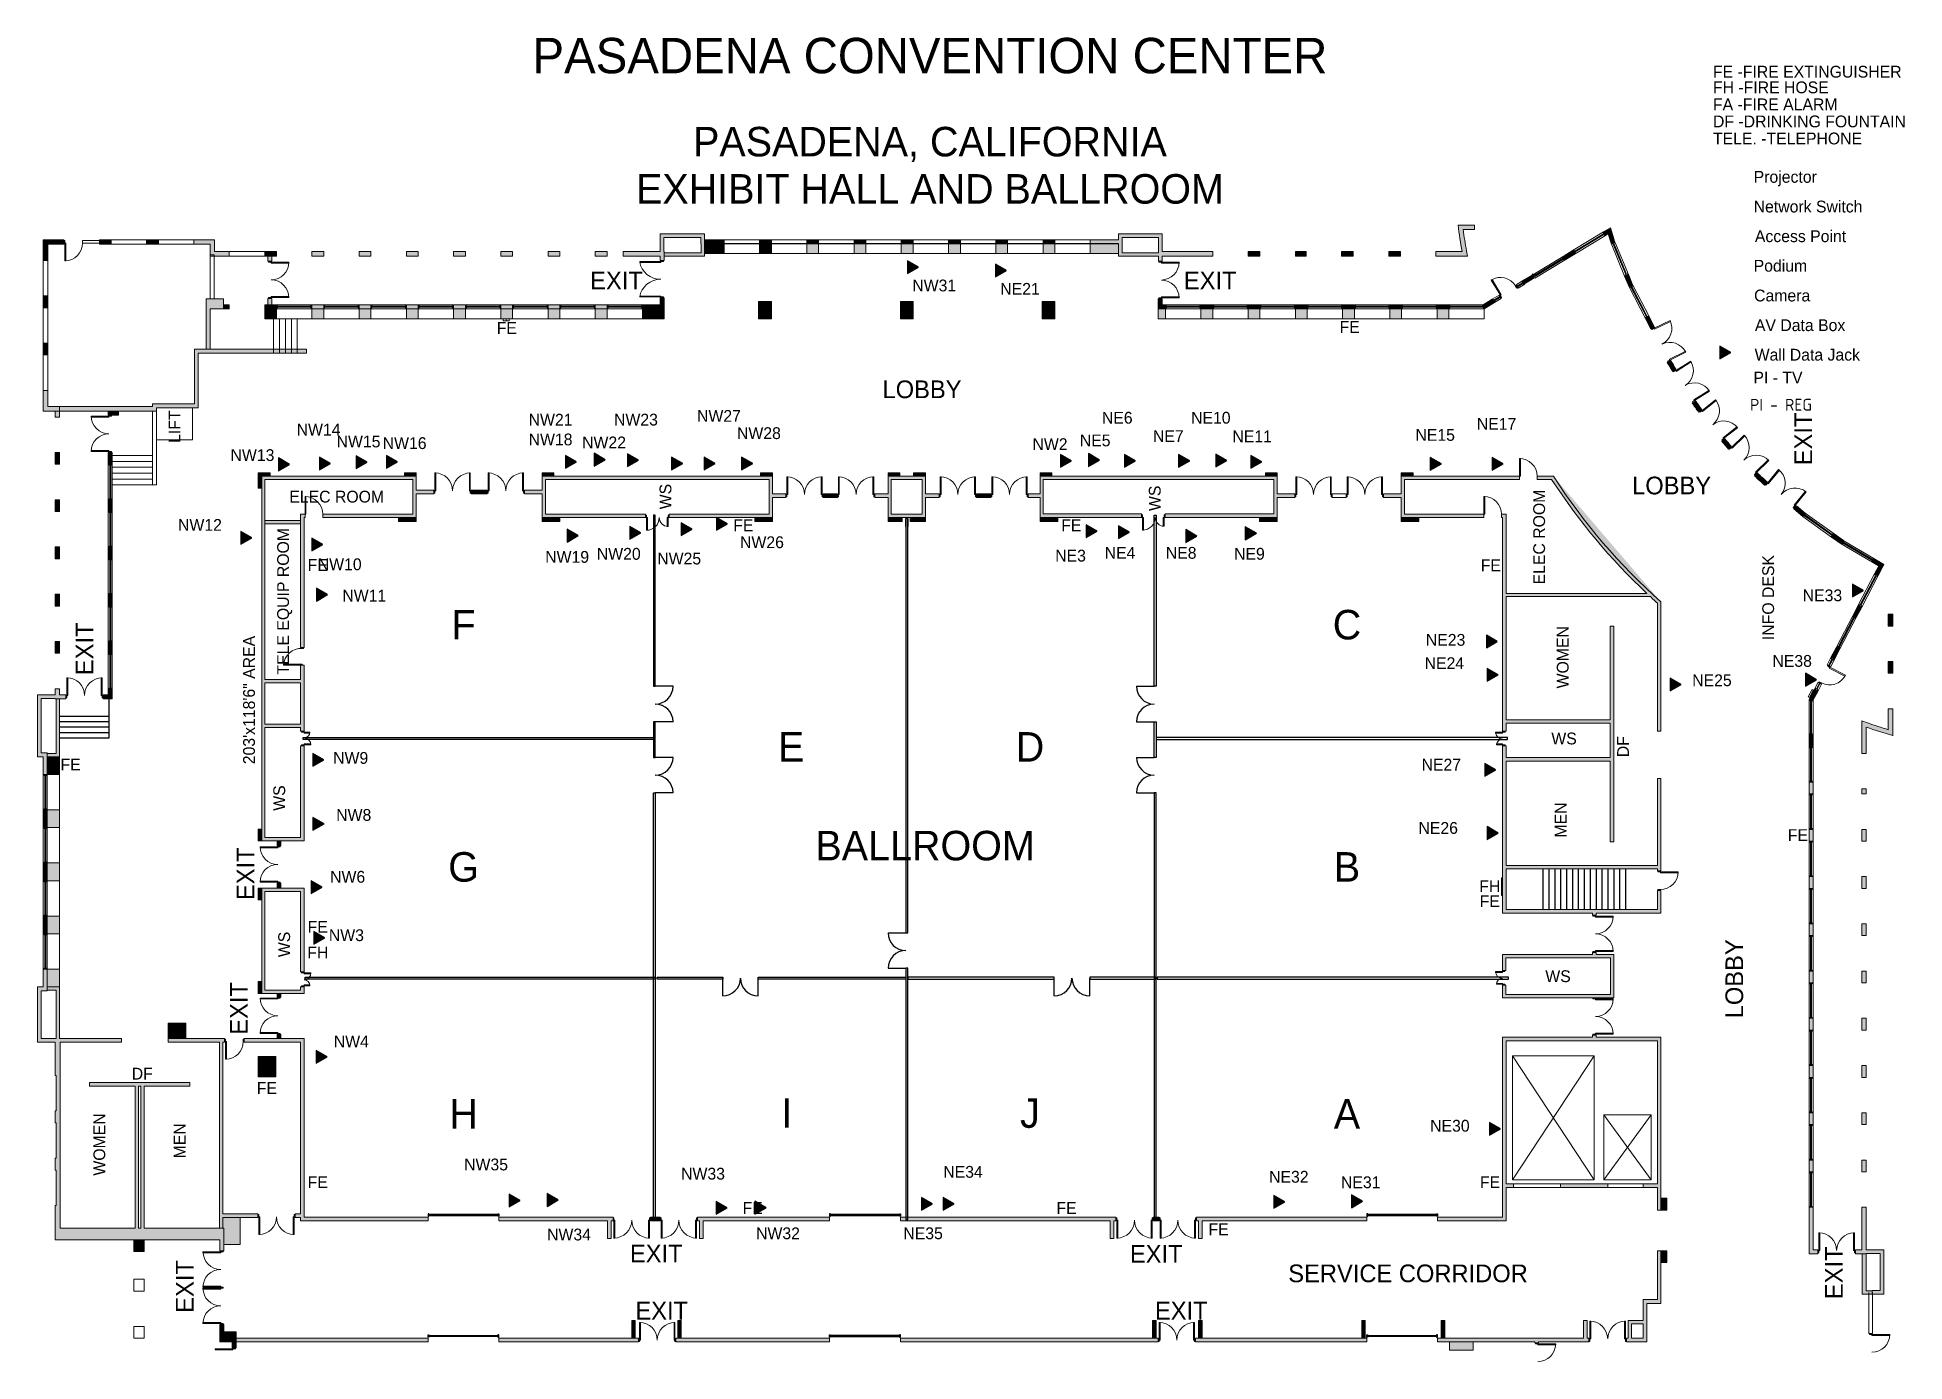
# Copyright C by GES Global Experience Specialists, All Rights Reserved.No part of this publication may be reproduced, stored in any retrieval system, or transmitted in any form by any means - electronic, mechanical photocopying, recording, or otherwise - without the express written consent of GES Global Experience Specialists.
# Model space of a CAD drawing. Header units: inches. Extents: x 619 to 4415, y -2787 to -96.
import ezdxf
from ezdxf.enums import TextEntityAlignment as Align

# ---------------------------------------------------------------- set-up
doc = ezdxf.new("R2010")
doc.units = ezdxf.units.IN
doc.header["$LTSCALE"] = 100
doc.header["$MEASUREMENT"] = 0
doc.linetypes.add('DASHED', pattern=[19.05, 12.7, -6.35])
for name, color, linetype, lineweight in [('bldg_airwall', 52, 'DASHED', 25), ('bldg_doors', 7, 'CONTINUOUS', 13), ('bldg_elev', 9, 'CONTINUOUS', 18), ('bldg_fire', 1, 'CONTINUOUS', 13), ('bldg_glass', 7, 'CONTINUOUS', 13), ('bldg_text90', 94, 'CONTINUOUS', 25), ('bldg_wallint', 7, 'CONTINUOUS', 13), ('bldg_wallintsol', 7, 'CONTINUOUS', 13), ('data_jack', 110, 'CONTINUOUS', 25), ('hardware_key', 120, 'CONTINUOUS', 25)]:
    doc.layers.add(name, color=color, linetype=linetype, lineweight=lineweight)
for name, color, linetype, lineweight, true_color in [('bldg_airwall_text', 176, 'CONTINUOUS', 25, 0x000080), ('bldg_text1', 96, 'CONTINUOUS', 25, 0x008000), ('bldg_title', 96, 'CONTINUOUS', 25, 0x008000)]:
    doc.layers.add(name, color=color, linetype=linetype, lineweight=lineweight, true_color=true_color)
doc.layers.add('bldg_doors_service', color=7, linetype='CONTINUOUS')
doc.layers.add('bldg_stairs', color=9, linetype='CONTINUOUS')
doc.styles.add('bldgtx24', font='bldgtx24')
doc.styles.add('bldgtx30', font='bldgtx30')
doc.styles.add('bldgtx36', font='bldgtx36')
doc.styles.add('bldgtx48', font='bldgtx48')
doc.styles.add('iso3098', font='iso3098')
doc.styles.add('showtx24', font='showtx24')
doc.styles.add('showtx60', font='showtx60')

msp = doc.modelspace()

# ---------------------------------------------------------------- texts
at = {"layer": 'bldg_airwall_text', "style": 'bldgtx36'}
for s, p in [('F', (1485.8, -1319.4)), ('C', (3281.3, -1319.4)), ('E', (2151.5, -1567.7)), ('D', (2637, -1567.7)), ('G', (1485.8, -1811.7)), ('B', (3281.3, -1811.7)), ('H', (1485.8, -2313.6)), ('I', (2142.9, -2311.9)), ('J', (2637, -2311.9)), ('A', (3281.3, -2313.6))]:
    msp.add_text(s, height=60, dxfattribs=at).set_placement(p, align=Align.CENTER)
at = {"layer": 'bldg_fire', "style": 'bldgtx24'}
for s, p in [('FE -FIRE EXTINGUISHER', (4025.2, -165.7)), ('FH -FIRE HOSE', (4025.2, -197.5)), ('FA -FIRE ALARM', (4025.2, -232.1)), ('DF -DRINKING FOUNTAIN', (4025.2, -266.7)), ('TELE. -TELEPHONE', (4025.2, -301.4))]:
    msp.add_text(s, height=24, dxfattribs=at).set_placement(p, align=Align.MIDDLE_LEFT)
at = {"layer": 'bldg_fire', "style": 'bldgtx36'}
for s, p in [('FE', (1573.7, -698.5)), ('FE', (3286.8, -696.4)), ('FE', (2054.5, -1099.4)), ('FE', (2721, -1099.4)), ('FE', (1189.4, -1180.2)), ('FE', (3573.7, -1180.8)), ('FE', (687.1, -1585.6)), ('FE', (4197.8, -1729)), ('FH', (3571.6, -1832.9)), ('FE', (3571.6, -1863.3)), ('FE', (1189.4, -1915.5)), ('FH', (1189.4, -1967.6)), ('FE', (1086, -2243.1)), ('FE', (1189.4, -2434.3)), ('FE', (3572.1, -2434.3)), ('FE', (2073.4, -2486.9)), ('FE', (2711.3, -2486.9)), ('FE', (3020.4, -2530.1))]:
    msp.add_text(s, height=24, dxfattribs=at).set_placement(p, align=Align.CENTER)
at = {"layer": 'bldg_text1', "style": 'bldgtx36'}
msp.add_text('BALLROOM', height=60, dxfattribs=at).set_placement((2423.8, -1768.4), align=Align.CENTER)
at = {"layer": 'bldg_text90'}
for s, height, style, p in [('EXIT', 36, 'bldgtx36', (1796.6, -608)), ('EXIT', 36, 'bldgtx36', (3003.3, -608)), ('LOBBY', 36, 'bldgtx36', (2417.6, -829.1)), ('ELEC ROOM', 24, 'bldgtx36', (1227.9, -1041.2)), ('LOBBY', 36, 'bldgtx36', (3941.1, -1024.6)), ('WS', 24, 'bldgtx36', (3722.5, -1532.7)), ('WS', 24, 'bldgtx36', (3710.3, -2015.8)), ('DF', 24, 'bldgtx30', (832.7, -2213.9)), ('EXIT', 36, 'bldgtx36', (1877.4, -2585.3)), ('EXIT', 36, 'bldgtx36', (2893.6, -2586.2)), ('SERVICE CORRIDOR', 36, 'bldgtx36', (3405.4, -2625.7)), ('EXIT', 36, 'bldgtx36', (1888.5, -2701.5)), ('EXIT', 36, 'bldgtx36', (2944.5, -2701.5))]:
    msp.add_text(s, height=height, dxfattribs=dict(at, style=style)).set_placement(p, align=Align.CENTER)
for s, height, style, p in [('LIFT', 24, 'bldgtx36', (910.3, -887)), ('EXIT', 36, 'bldgtx36', (4226.8, -911.9)), ('WS', 24, 'bldgtx36', (1908.1, -1029.1)), ('WS', 24, 'bldgtx36', (2902.6, -1032.6)), ('ELEC ROOM', 24, 'bldgtx36', (3683.9, -1111.3)), ('TELE EQUIP ROOM', 24, 'bldgtx36', (1130.9, -1241.9)), ('INFO DESK', 24, 'bldgtx30', (4149.4, -1234.3)), ('EXIT', 36, 'bldgtx36', (733.1, -1338.5)), ('203\'x118\'6" AREA', 24, 'bldgtx36', (1061.7, -1442.6)), ('WOMEN', 24, 'bldgtx30', (3731.8, -1355.6)), ('DF', 24, 'bldgtx30', (3854.4, -1537.4)), ('MEN', 24, 'bldgtx30', (3727.7, -1686.3)), ('EXIT', 36, 'bldgtx36', (1060.5, -1795.6)), ('LOBBY', 36, 'bldgtx36', (4086.5, -2009.1)), ('EXIT', 36, 'bldgtx36', (1047, -2069.2)), ('WOMEN', 24, 'bldgtx30', (757.5, -2345.8)), ('MEN', 24, 'bldgtx30', (920.6, -2338.4)), ('EXIT', 36, 'bldgtx36', (4289.1, -2606.6)), ('EXIT', 36, 'bldgtx36', (937, -2634.3))]:
    msp.add_text(s, height=height, rotation=90, dxfattribs=dict(at, style=style)).set_placement(p, align=Align.CENTER)
at = {"layer": 'bldg_text90', "style": 'bldgtx36'}
for p in [(1123.1, -1667.6), (1133.1, -1965.1)]:
    msp.add_text('WS', height=24, rotation=90, dxfattribs=at).set_placement(p)
at = {"layer": 'bldg_title', "style": 'showtx60'}
for s, height, p in [('PASADENA CONVENTION CENTER', 72, (2433.7, -168.9)), ('PASADENA, CALIFORNIA', 60, (2433.7, -337.8)), ('EXHIBIT HALL AND BALLROOM', 60, (2433.7, -433.8))]:
    msp.add_text(s, height=height, dxfattribs=at).set_placement(p, align=Align.CENTER)
at = {"layer": 'data_jack', "style": 'showtx24'}
for s, p in [('NW31', (2397.8, -612.1)), ('NE21', (2576.6, -619)), ('NW21', (1618, -884.9)), ('NW23', (1791.6, -884.7)), ('NW27', (1960.3, -877.2)), ('NE6', (2783.2, -880.9)), ('NE10', (2964.4, -880.9)), ('NE17', (3545.3, -893.4)), ('NW14', (1146.5, -905)), ('NW15', (1227.7, -929.1)), ('NW16', (1321.4, -932.5)), ('NW18', (1618, -925)), ('NW22', (1726.7, -931.1)), ('NW28', (2041.5, -912.2)), ('NW2', (2642.1, -934.6)), ('NE5', (2738.3, -927)), ('NE7', (2886.9, -918.2)), ('NE11', (3048.4, -918.7)), ('NE15', (3420.4, -915.8)), ('NW13', (1012.1, -956.8)), ('NW12', (905.4, -1098.7)), ('NW20', (1756.6, -1157.5)), ('NW26', (2047.7, -1133.9)), ('NE3', (2688.3, -1161.1)), ('NE4', (2788.8, -1155.4)), ('NE8', (2913.1, -1155.5)), ('NE9', (3051.8, -1157.4)), ('NW10', (1189.4, -1178.7)), ('NW19', (1651.7, -1163.7)), ('NW25', (1879.5, -1167)), ('NW11', (1239.4, -1242.4)), ('NE33', (4207.5, -1241.8)), ('NE23', (3441.6, -1332.3)), ('NE24', (3439.1, -1379.7)), ('NE38', (4146, -1375.1)), ('NE25', (3983, -1414.4)), ('NW9', (1220.7, -1572.2)), ('NE27', (3432.9, -1585.8)), ('NW8', (1226.9, -1688.1)), ('NE26', (3426.6, -1714.5)), ('NW6', (1214.5, -1813.8)), ('NW3', (1212, -1932.5)), ('NW4', (1222, -2148.5)), ('NE30', (3450.3, -2319.7)), ('NW35', (1486.9, -2398.4)), ('NE34', (2460.8, -2413.4)), ('NW33', (1927.9, -2417.1)), ('NE32', (3123, -2423.4)), ('NE31', (3269.1, -2434.6)), ('NW34', (1655.5, -2540.8)), ('NW32', (2080.3, -2538.3)), ('NE35', (2379.6, -2538.3))]:
    msp.add_text(s, height=24, dxfattribs=at).set_placement(p)
at = {"layer": 'hardware_key'}
for s, style, p in [('Projector', 'bldgtx48', (4107.9, -391.3)), ('Network Switch', 'bldgtx48', (4107.9, -451.7)), ('Access Point', 'bldgtx48', (4110.4, -512)), ('Podium', 'bldgtx48', (4107.9, -572)), ('Camera', 'bldgtx48', (4108.8, -632.5)), ('AV Data Box', 'bldgtx48', (4110.4, -692.8)), ('Wall Data Jack', 'bldgtx48', (4110, -752.8)), ('PI - TV', 'bldgtx48', (4107.4, -799.2)), ('PI - REG', 'iso3098', (4100.6, -854.5))]:
    msp.add_text(s, height=24, dxfattribs=dict(at, style=style)).set_placement(p)

# ---------------------------------------------------------------- hatches: boundary and pattern name
at = {"layer": 'bldg_wallint'}
for points in [[(836.6, -2539.5), (815.6, -2539.5), (815.6, -2563.5), (836.6, -2563.5)], [(1023.5, -2726.5), (998.7, -2726.5), (998.7, -2711.7), (990.6, -2711.7), (990.6, -2747), (1015.3, -2747), (1015.3, -2759), (1023.5, -2759)]]:
    msp.add_hatch(color=256, dxfattribs=at).paths.add_polyline_path(points, flags=0)
at = {"layer": 'bldg_wallintsol'}
h = msp.add_hatch(color=256, dxfattribs=at)
edge = h.paths.add_edge_path(flags=0)
edge.add_line((3517.4, -486.3), (3540.4, -486.3))
edge.add_line((3540.4, -486.3), (3540.4, -477.3))
edge.add_line((3540.4, -477.3), (3507.1, -477.3))
edge.add_arc((4745, -315.3), 1248.5, 187.4556, 189.9629)
edge.add_line((3515.3, -531.3), (3462.2, -531.3))
edge.add_line((3462.2, -531.3), (3462.2, -540.3))
edge.add_line((3462.2, -540.3), (3526.1, -540.3))
edge.add_line((3526.1, -540.3), (3524.2, -529.8))
edge.add_arc((4745, -315.3), 1239.5, 187.9299, 189.9629, ccw=False)
for points in [[(3802.5, -491.3), (3806.7, -498.3), (3819.2, -490.7), (3816.7, -482.8)], [(3812.1, -495.1), (3818.2, -514.4), (3825.9, -511.9), (3819.2, -490.7)], [(673.5, -507.3), (631.5, -507.3), (631.5, -549.3), (640.5, -549.3), (640.5, -516.3), (673.5, -516.3)], [(769.5, -507.3), (745.5, -507.3), (745.5, -516.3), (769.5, -516.3)], [(865.5, -507.3), (841.5, -507.3), (841.5, -516.3), (865.5, -516.3)], [(979.5, -507.3), (937.5, -507.3), (937.5, -516.3), (970.5, -516.3), (970.5, -540.3), (1009.5, -540.3), (1009.5, -531.3), (979.5, -531.3)], [(1893.5, -531.3), (1892.8, -531.3), (1892.8, -502.8), (1968.3, -502.8), (1968.3, -515.5), (1968.8, -515.5), (1968.8, -533.7), (1893.5, -533.7), (1893.5, -540.3), (1975.4, -540.3), (1975.4, -515.5), (1975.4, -507.3), (1975.4, -495.3), (1885.3, -495.3), (1885.3, -531.3), (1810.1, -531.3), (1810.1, -540.3), (1885.3, -540.3), (1885.3, -549.5), (1893.5, -549.5)], [(2015.5, -507.3), (1975.4, -507.3), (1975.4, -514.5), (2015.5, -514.5)], [(2015.5, -515.5), (1975.4, -515.5), (1975.4, -535.3), (2015.5, -535.3)], [(2111.5, -507.3), (2087.5, -507.3), (2087.5, -515.5), (2111.5, -515.5)], [(2111.5, -515.5), (2087.5, -515.5), (2087.5, -535.3), (2111.5, -535.3)], [(2207.5, -507.3), (2183.5, -507.3), (2183.5, -515.5), (2207.5, -515.5)], [(2303.5, -507.3), (2279.5, -507.3), (2279.5, -515.5), (2303.5, -515.5)], [(2399.5, -507.3), (2375.5, -507.3), (2375.5, -515.5), (2399.5, -515.5)], [(2495.5, -507.3), (2471.5, -507.3), (2471.5, -515.5), (2495.5, -515.5)], [(2591.5, -507.3), (2567.5, -507.3), (2567.5, -515.5), (2591.5, -515.5)], [(2687.5, -507.3), (2663.5, -507.3), (2663.5, -515.5), (2687.5, -515.5)], [(2816.9, -515.5), (2759.5, -515.5), (2759.5, -535.3), (2816.9, -535.3)], [(3741, -528.6), (3720.4, -541.1), (3724.6, -548), (3745.2, -535.6)], [(1105.5, -531.3), (1081.5, -531.3), (1081.5, -540.3), (1105.5, -540.3)], [(3104.4, -531.3), (3080.4, -531.3), (3080.4, -540.3), (3104.4, -540.3)], [(3198.2, -531.3), (3176.4, -531.3), (3176.4, -540.3), (3198.2, -540.3)], [(3294.2, -531.3), (3270.2, -531.3), (3270.2, -540.3), (3294.2, -540.3)], [(3390.2, -531.3), (3366.2, -531.3), (3366.2, -540.3), (3390.2, -540.3)], [(3663, -585.3), (3658.8, -578.4), (3638.3, -590.8), (3642.5, -597.7)], [(3853.2, -577.8), (3845.7, -580.9), (3854.8, -603.1), (3862.3, -600)], [(640.5, -621.3), (631.5, -621.3), (631.5, -645.3), (640.5, -645.3)], [(997.5, -627.3), (962.5, -627.3), (962.5, -729.5), (970.5, -729.5), (970.5, -647.5), (997.5, -647.5), (997.5, -639.3)], [(1009.5, -639.3), (997.5, -639.3), (997.5, -647.5), (1009.5, -647.5)], [(1105.5, -639.3), (1081.5, -639.3), (1081.5, -647.5), (1105.5, -647.5)], [(2111.5, -632.7), (2085.5, -632.7), (2085.5, -667.7), (2111.5, -667.7)], [(2399.5, -632.7), (2373.5, -632.7), (2373.5, -667.7), (2399.5, -667.7)], [(2687.5, -632.7), (2661.5, -632.7), (2661.5, -667.7), (2687.5, -667.7)], [(2912.4, -639.3), (2905.6, -639.3), (2905.6, -627), (2897.5, -627), (2897.5, -647.5), (2912.4, -647.5)], [(3008.4, -639.3), (2984.4, -639.3), (2984.4, -647.5), (3008.4, -647.5)], [(3104.4, -639.3), (3080.4, -639.3), (3080.4, -647.5), (3104.4, -647.5)], [(3200.4, -639.3), (3176.4, -639.3), (3176.4, -647.5), (3200.4, -647.5)], [(3296.4, -639.3), (3272.4, -639.3), (3272.4, -647.5), (3296.4, -647.5)], [(3392.4, -639.3), (3368.4, -639.3), (3368.4, -647.5), (3392.4, -647.5)], [(3488.4, -639.3), (3464.4, -639.3), (3464.4, -647.5), (3488.4, -647.5)], [(3580.9, -635), (3576.7, -628.1), (3556.2, -640.5), (3560.4, -647.5)], [(1105.5, -647.5), (1081.5, -647.5), (1081.5, -667.7), (1105.5, -667.7)], [(3895.2, -663.2), (3888, -667), (3899.1, -688.3), (3906.3, -684.5)], [(640.5, -717.3), (631.5, -717.3), (631.5, -741.3), (640.5, -741.3)], [(640.5, -813.3), (631.5, -813.3), (631.5, -855.3), (655.5, -855.3), (655.5, -867.5), (664.5, -867.5), (664.5, -846.3), (640.5, -846.3)], [(784.5, -863.5), (784.5, -855.3), (763.5, -855.3), (763.5, -863.5), (771.6, -863.5)], [(664.5, -939.5), (655.5, -939.5), (655.5, -963.5), (664.5, -963.5)], [(771.6, -939.5), (763.5, -939.5), (763.5, -963.5), (771.6, -963.5)], [(1092.5, -980.7), (1068.5, -980.7), (1068.5, -1011.7), (1075.5, -1011.7), (1075.5, -987.7), (1092.5, -987.7)], [(1389.5, -980.7), (1365.5, -980.7), (1365.5, -987.7), (1389.5, -987.7)], [(1669.5, -980.7), (1645.5, -980.7), (1645.5, -987.7), (1669.5, -987.7)], [(2113.5, -980.7), (2089.5, -980.7), (2089.5, -987.7), (2113.5, -987.7)], [(2372.5, -980.7), (2348.5, -980.7), (2348.5, -987.7), (2372.5, -987.7)], [(2424.5, -980.7), (2400.5, -980.7), (2400.5, -987.7), (2424.5, -987.7)], [(2681.5, -980.7), (2657.5, -980.7), (2657.5, -987.7), (2681.5, -987.7)], [(3139.5, -980.7), (3115.5, -980.7), (3115.5, -987.7), (3139.5, -987.7)], [(3415.5, -980.7), (3391.5, -980.7), (3391.5, -987.7), (3415.5, -987.7)], [(1533.5, -1016), (1529.5, -1016), (1505.5, -1016), (1501.5, -1016), (1501.5, -1023.2), (1533.5, -1023.2)], [(2140.5, -1023.7), (2113.5, -1023.7), (2113.5, -987.7), (1645.5, -987.7), (1645.5, -1016), (1609.5, -1016), (1609.5, -1023.2), (1645.5, -1023.2), (1645.5, -1071.7), (1855.5, -1071.7), (1855.5, -1065.1), (1652.1, -1065.1), (1652.1, -1016), (1652.1, -994.4), (2106.8, -994.4), (2106.8, -1023.7), (2106.8, -1065.1), (1903.5, -1065.1), (1903.5, -1071.7), (2113.5, -1071.7), (2113.5, -1031), (2140.5, -1031)], [(2245.5, -1023.7), (2240.5, -1023.7), (2221.5, -1023.7), (2216.5, -1023.7), (2216.5, -1031), (2245.5, -1031)], [(2557.5, -1023.7), (2552.5, -1023.7), (2533.5, -1023.7), (2528.5, -1023.7), (2528.5, -1031), (2557.5, -1031)], [(3139.5, -1031), (3175.5, -1031), (3175.5, -1023.7), (3139.5, -1023.7), (3139.5, -987.7), (2657.5, -987.7), (2657.5, -1023.7), (2633.5, -1023.7), (2633.5, -1031), (2657.5, -1031), (2657.5, -1071.7), (2863.5, -1071.7), (2863.5, -1064.5), (2664.1, -1064.5), (2664.1, -1023.7), (2664.1, -994.4), (3132.8, -994.4), (3132.8, -1023.7), (3132.8, -1064.5), (2911.5, -1064.5), (2911.5, -1071.7), (3139.5, -1071.7)], [(3559.5, -1065.1), (3398.1, -1065.1), (3398.1, -1023.7), (3398.1, -994.4), (3631.7, -994.4), (3631.7, -987.7), (3391.5, -987.7), (3391.5, -1023.7), (3355.5, -1023.7), (3355.5, -1031), (3391.5, -1031), (3391.5, -1071.7), (3559.5, -1071.7)], [(664.5, -1035.5), (655.5, -1035.5), (655.5, -1059.5), (664.5, -1059.5)], [(771.6, -1035.5), (763.5, -1035.5), (763.5, -1059.7), (771.6, -1059.7)], [(4194.9, -1047.7), (4189.6, -1053.9), (4207.9, -1069.5), (4213.1, -1063.3)], [(1154.2, -1077.7), (1082.1, -1077.7), (1082.1, -1084.4), (1154.2, -1084.4)], [(1161.5, -1071.7), (1163.5, -1071.7), (1163.5, -1065.1), (1154.2, -1065.1), (1154.2, -1335.7), (1161.5, -1335.7)], [(1389.5, -1071.7), (1353.5, -1071.7), (1353.5, -1079.7), (1389.5, -1079.7)], [(1681.5, -1071.7), (1645.5, -1071.7), (1645.5, -1079.7), (1681.5, -1079.7)], [(2113.5, -1071.7), (2077.5, -1071.7), (2077.5, -1079.7), (2113.5, -1079.7)], [(2377.5, -1071.7), (2348.5, -1071.7), (2348.5, -1079.7), (2377.5, -1079.7)], [(2424.5, -1071.7), (2393.5, -1071.7), (2393.5, -1079.7), (2424.5, -1079.7)], [(2693.5, -1071.7), (2657.5, -1071.7), (2657.5, -1079.7), (2693.5, -1079.7)], [(3139.5, -1071.7), (3103.5, -1071.7), (3103.5, -1079.7), (3139.5, -1079.7)], [(3427.5, -1071.7), (3391.5, -1071.7), (3391.5, -1079.7), (3427.5, -1079.7)], [(664.5, -1131.5), (655.5, -1131.5), (655.5, -1155.5), (664.5, -1155.5)], [(771.6, -1131.7), (763.5, -1131.7), (763.5, -1155.7), (771.6, -1155.7)], [(4271.2, -1104.7), (4266.4, -1111.3), (4286, -1125.3), (4290.7, -1118.6)], [(4352.1, -1154.8), (4348, -1161.8), (4368.7, -1174), (4372.8, -1167)], [(4372, -1168.6), (4364.8, -1164.8), (4353.7, -1186.1), (4360.9, -1189.8)], [(664.5, -1227.5), (655.5, -1227.5), (655.5, -1251.5), (664.5, -1251.5)], [(771.6, -1227.7), (763.5, -1227.7), (763.5, -1251.9), (771.6, -1251.9)], [(4327.6, -1253.7), (4320.4, -1249.9), (4309.3, -1271.2), (4316.5, -1275)], [(4390.6, -1268.3), (4381.6, -1268.3), (4381.6, -1292.3), (4390.6, -1292.3)], [(664.5, -1323.5), (655.5, -1323.5), (655.5, -1347.5), (664.5, -1347.5)], [(771.6, -1348.1), (771.6, -1323.9), (763.5, -1323.9), (763.5, -1348.1)], [(4283.2, -1338.8), (4276, -1335), (4264.9, -1356.3), (4272.1, -1360.1)], [(4390.6, -1364.3), (4381.6, -1364.3), (4381.6, -1388.3), (4390.6, -1388.3)], [(639.6, -1550.2), (627, -1550.2), (627, -1439.2), (655.5, -1439.2), (655.5, -1439.9), (677.5, -1439.9), (677.5, -1431.7), (664.5, -1431.7), (664.5, -1419.5), (655.5, -1419.5), (655.5, -1431.7), (619.5, -1431.7), (619.5, -1557.7), (631.5, -1557.7), (631.5, -1593.7), (639.6, -1593.7)], [(664.5, -1439.9), (657.8, -1439.9), (657.8, -1551.1), (639.6, -1551.1), (639.6, -1557.7), (664.5, -1557.7)], [(771.6, -1420.1), (763.5, -1420.1), (763.5, -1431.7), (753.5, -1431.7), (753.5, -1439.9), (771.6, -1439.9)], [(4238.8, -1423.9), (4231.6, -1420.2), (4220.5, -1441.4), (4227.7, -1445.2)], [(4228.6, -1513.4), (4220.5, -1513.4), (4220.5, -1537.4), (4228.6, -1537.4)], [(664.5, -1557.7), (639.6, -1557.7), (639.6, -1593.7), (664.5, -1593.7)], [(639.6, -1665.7), (631.5, -1665.7), (631.5, -1701.7), (639.6, -1701.7)], [(1075.5, -1704.7), (1068.5, -1704.7), (1068.5, -1728.7), (1075.5, -1728.7)], [(1114.5, -1728.7), (1107.2, -1728.7), (1107.2, -1738.7), (1114.5, -1738.7)], [(639.6, -1773.7), (631.5, -1773.7), (631.5, -1809.7), (639.6, -1809.7)], [(1114.5, -1814.7), (1107.2, -1814.7), (1107.2, -1824.7), (1114.5, -1824.7)], [(1075.5, -1824.7), (1068.5, -1824.7), (1068.5, -1848.7), (1075.5, -1848.7)], [(1161.5, -1824.7), (1075.5, -1824.7), (1075.5, -2038.7), (1161.5, -2038.7), (1161.5, -2025.1), (1154.2, -2025.1), (1154.2, -2032.1), (1082.1, -2032.1), (1082.1, -1831.4), (1154.2, -1831.4), (1154.2, -1995.1), (1161.5, -1995.1)], [(639.6, -1881.7), (631.5, -1881.7), (631.5, -1917.7), (639.6, -1917.7)], [(3604.1, -2022.3), (3597.5, -2022.3), (3597.5, -2047.7), (3780.2, -2047.7), (3787.5, -2047.7), (3823.5, -2047.7), (3823.5, -1959.7), (3787.5, -1959.7), (3787.5, -1955.7), (3780.2, -1955.7), (3780.2, -1959.7), (3597.5, -1959.7), (3597.5, -1992.3), (3604.1, -1992.3), (3604.1, -1966.4), (3787.5, -1966.4), (3816.8, -1966.4), (3816.8, -2041.1), (3787.5, -2041.1), (3604.1, -2041.1)], [(1075.5, -2014.7), (1068.5, -2014.7), (1068.5, -2038.7), (1075.5, -2038.7)], [(1114.5, -2038.7), (1107.2, -2038.7), (1107.2, -2046.1), (1114.5, -2046.1)], [(885.5, -2099.5), (885.5, -2130.5), (921.5, -2130.5), (921.5, -2099.5)], [(1114.5, -2122.1), (1107.2, -2122.1), (1107.2, -2130.5), (1114.5, -2130.5)], [(3604.7, -2135), (3787.5, -2135), (3912.2, -2135), (3912.2, -2425.7), (3883.5, -2425.7), (3883.5, -2433), (3912.2, -2433), (3912.2, -2479.1), (3919.5, -2479.1), (3919.5, -2425.7), (3919.5, -2127.7), (3787.5, -2127.7), (3787.5, -2123.7), (3780.2, -2123.7), (3780.2, -2127.7), (3597.5, -2127.7), (3597.5, -2425.7), (3597.5, -2493.7), (3465.5, -2493.7), (3465.5, -2501), (3604.7, -2501), (3604.7, -2433), (3621.5, -2433), (3621.5, -2425.7), (3604.7, -2425.7)], [(1000.1, -2130.5), (996.8, -2130.5), (885.5, -2130.5), (885.5, -2137.8), (989.6, -2137.8), (989.6, -2486.7), (989.6, -2515.6), (996.8, -2515.6), (996.8, -2494), (1067.5, -2494), (1067.5, -2486.7), (996.8, -2486.7), (996.8, -2137.8), (1000.1, -2137.8)], [(1161.5, -2130.5), (1040.1, -2130.5), (1040.1, -2137.8), (1154.2, -2137.8), (1154.2, -2215.9), (1154.2, -2486.7), (1143.5, -2486.7), (1143.5, -2494), (1154.2, -2494), (1154.2, -2501), (1413.5, -2501), (1413.5, -2493.7), (1161.5, -2493.7), (1161.5, -2486.7), (1161.5, -2223.1)], [(1104, -2167), (1068, -2167), (1068, -2208), (1104, -2208)], [(3811.5, -2425.7), (3715.5, -2425.7), (3715.5, -2433), (3811.5, -2433)], [(3931.5, -2455.1), (3919.5, -2455.1), (3919.5, -2479.1), (3931.5, -2479.1)], [(1031.4, -2494), (996.8, -2494), (996.8, -2515.6), (998.7, -2515.6), (998.7, -2549.3), (1031.4, -2549.3)], [(1789.5, -2493.7), (1781.8, -2493.7), (1557.5, -2493.7), (1557.5, -2501), (1778.2, -2501), (1778.2, -2537), (1785.5, -2537), (1785.5, -2501), (1789.5, -2501)], [(1885.5, -2493.7), (1865.5, -2493.7), (1865.5, -2501), (1885.5, -2501)], [(2229.5, -2493.7), (1969.1, -2493.7), (1961.5, -2493.7), (1961.5, -2501), (1965.5, -2501), (1965.5, -2537), (1972.7, -2537), (1972.7, -2501), (2229.5, -2501)], [(2811.5, -2493.7), (2803.8, -2493.7), (2373.5, -2493.7), (2373.5, -2501), (2800.2, -2501), (2800.2, -2537), (2807.5, -2537), (2807.5, -2501), (2811.5, -2501)], [(2899.5, -2493.7), (2887.5, -2493.7), (2887.5, -2501), (2899.5, -2501)], [(3321.5, -2493.7), (2983.1, -2493.7), (2975.5, -2493.7), (2975.5, -2501), (2979.5, -2501), (2979.5, -2537), (2986.7, -2537), (2986.7, -2501), (3321.5, -2501)], [(4228.6, -2473.4), (4220.5, -2473.4), (4220.5, -2567.9), (4238.6, -2567.9), (4238.6, -2559.7), (4228.6, -2559.7)], [(4336.6, -2473.4), (4327.6, -2473.4), (4327.6, -2559.7), (4314.6, -2559.7), (4314.6, -2567.9), (4336.6, -2567.9), (4336.6, -2567.2), (4365.1, -2567.2), (4365.1, -2642.2), (4348.6, -2642.2), (4348.6, -2649.7), (4372.6, -2649.7), (4372.6, -2559.7), (4336.6, -2559.7)], [(3931.5, -2561.9), (3919.5, -2561.9), (3919.5, -2585.9), (3931.5, -2585.9)], [(4348.6, -2643.1), (4336.6, -2643.1), (4336.6, -2567.9), (4328.5, -2567.9), (4328.5, -2649.7), (4348.6, -2649.7)], [(1834.8, -2703.7), (1827.6, -2703.7), (1827.6, -2739.7), (1834.8, -2739.7)], [(1928.3, -2703.7), (1921, -2703.7), (1921, -2739.7), (1928.3, -2739.7)], [(2893.2, -2703.7), (2886, -2703.7), (2886, -2739.7), (2893.2, -2739.7)], [(2986.7, -2703.7), (2979.5, -2703.7), (2979.5, -2739.7), (2986.7, -2739.7)], [(3318.6, -2703.7), (3311.4, -2703.7), (3311.4, -2739.7), (3318.6, -2739.7)], [(3773.2, -2739.7), (3769.5, -2739.7), (3769.5, -2703.7), (3762.3, -2703.7), (3762.3, -2739.7), (3465.5, -2739.7), (3465.5, -2747), (3663.4, -2747), (3663.4, -2749.1), (3670.7, -2749.1), (3670.7, -2747), (3769.5, -2747), (3773.2, -2747)], [(3480.1, -2703.7), (3472.8, -2703.7), (3472.8, -2739.7), (3480.1, -2739.7)], [(1413.5, -2739.7), (1023.5, -2739.7), (1023.5, -2747), (1413.5, -2747)], [(1841.5, -2739.7), (1557.5, -2739.7), (1557.5, -2747), (1841.5, -2747)], [(2229.5, -2739.7), (1917.5, -2739.7), (1917.5, -2747), (2229.5, -2747)], [(2897.5, -2739.7), (2373.5, -2739.7), (2373.5, -2747), (2897.5, -2747)], [(3321.5, -2739.7), (2973.5, -2739.7), (2973.5, -2747), (3321.5, -2747)], [(3537.5, -2763.8), (3537.5, -2747), (3489.5, -2747), (3489.5, -2763.8)]]:
    msp.add_hatch(color=256, dxfattribs=at).paths.add_polyline_path(points, flags=0)
h = msp.add_hatch(color=256, dxfattribs=at)
h.paths.add_polyline_path([(2207.5, -515.5), (2183.5, -515.5), (2183.5, -535.3), (2207.5, -535.3)], flags=0)
h.paths.add_polyline_path([(2303.5, -515.5), (2279.5, -515.5), (2279.5, -535.3), (2303.5, -535.3)], flags=0)
h.paths.add_polyline_path([(2399.5, -515.5), (2375.5, -515.5), (2375.5, -535.3), (2399.5, -535.3)], flags=0)
h = msp.add_hatch(color=256, dxfattribs=at)
h.paths.add_polyline_path([(2495.5, -515.5), (2471.5, -515.5), (2471.5, -535.3), (2495.5, -535.3)], flags=0)
h.paths.add_polyline_path([(2591.5, -515.5), (2567.5, -515.5), (2567.5, -535.3), (2591.5, -535.3)], flags=0)
h.paths.add_polyline_path([(2687.5, -515.5), (2663.5, -515.5), (2663.5, -535.3), (2687.5, -535.3)], flags=0)
h = msp.add_hatch(color=256, dxfattribs=at)
h.paths.add_polyline_path([(2905.6, -495.3), (2816.9, -495.3), (2816.9, -507.3), (2759.5, -507.3), (2759.5, -515.5), (2816.9, -515.5), (2816.9, -540.3), (2898.1, -540.3), (2898.1, -551), (2905.6, -551), (2905.6, -540.3), (3008.4, -540.3), (3008.4, -531.3), (2905.6, -531.3)], flags=0)
h.paths.add_polyline_path([(2898.1, -533.7), (2824.4, -533.7), (2824.4, -502.8), (2898.1, -502.8)], flags=0)
h = msp.add_hatch(color=256, dxfattribs=at)
h.paths.add_polyline_path([(1096.2, -626.7), (1088, -626.7), (1088, -639.3), (1096.2, -639.3)], flags=0)
h.paths.add_polyline_path([(1096.2, -540.3), (1088, -540.3), (1088, -550.7), (1096.2, -550.7)], flags=0)
h = msp.add_hatch(color=256, dxfattribs=at)
h.paths.add_polyline_path([(1393.5, -540.3), (1393.5, -531.3), (1369.5, -531.3), (1369.5, -540.3)], flags=0)
h.paths.add_polyline_path([(1297.5, -540.3), (1297.5, -531.3), (1273.5, -531.3), (1273.5, -540.3)], flags=0)
h.paths.add_polyline_path([(1201.5, -540.3), (1201.5, -531.3), (1177.5, -531.3), (1177.5, -540.3)], flags=0)
h.paths.add_polyline_path([(1297.5, -647.5), (1297.5, -639.3), (1273.5, -639.3), (1273.5, -647.5)], flags=0)
h.paths.add_polyline_path([(1369.5, -639.3), (1369.5, -647.5), (1393.5, -647.5), (1393.5, -639.3)], flags=0)
h.paths.add_polyline_path([(1177.5, -639.3), (1177.5, -647.5), (1201.5, -647.5), (1201.5, -639.3)], flags=0)
h = msp.add_hatch(color=256, dxfattribs=at)
h.paths.add_polyline_path([(1777.5, -540.3), (1777.5, -531.3), (1753.5, -531.3), (1753.5, -540.3)], flags=0)
h.paths.add_polyline_path([(1681.5, -540.3), (1681.5, -531.3), (1657.5, -531.3), (1657.5, -540.3)], flags=0)
h.paths.add_polyline_path([(1585.5, -540.3), (1585.5, -531.3), (1561.5, -531.3), (1561.5, -540.3)], flags=0)
h.paths.add_polyline_path([(1489.5, -540.3), (1489.5, -531.3), (1465.5, -531.3), (1465.5, -540.3)], flags=0)
h.paths.add_polyline_path([(1657.5, -639.3), (1657.5, -647.5), (1681.5, -647.5), (1681.5, -639.3)], flags=0)
h.paths.add_polyline_path([(1753.5, -639.3), (1753.5, -647.5), (1777.5, -647.5), (1777.5, -639.3)], flags=0)
h.paths.add_polyline_path([(1465.5, -639.3), (1465.5, -647.5), (1489.5, -647.5), (1489.5, -639.3)], flags=0)
h.paths.add_polyline_path([(1561.5, -639.3), (1561.5, -647.5), (1585.5, -647.5), (1585.5, -639.3)], flags=0)
h = msp.add_hatch(color=256, dxfattribs=at)
h.paths.add_polyline_path([(1893.5, -625.5), (1885.3, -625.5), (1885.3, -639.3), (1849.5, -639.3), (1849.5, -647.5), (1893.5, -647.5)], flags=0)
h.paths.add_polyline_path([(1893.5, -647.5), (1849.5, -647.5), (1849.5, -667.7), (1893.5, -667.7)], flags=0)
h = msp.add_hatch(color=256, dxfattribs=at)
h.paths.add_polyline_path([(1489.5, -647.5), (1465.5, -647.5), (1465.5, -667.7), (1489.5, -667.7)], flags=0)
h.paths.add_polyline_path([(1393.5, -647.5), (1369.5, -647.5), (1369.5, -667.7), (1393.5, -667.7)], flags=0)
h.paths.add_polyline_path([(1297.5, -647.5), (1273.5, -647.5), (1273.5, -667.7), (1297.5, -667.7)], flags=0)
h.paths.add_polyline_path([(1201.5, -647.5), (1177.5, -647.5), (1177.5, -667.7), (1201.5, -667.7)], flags=0)
h = msp.add_hatch(color=256, dxfattribs=at)
h.paths.add_polyline_path([(1777.5, -647.5), (1753.5, -647.5), (1753.5, -667.7), (1777.5, -667.7)], flags=0)
h.paths.add_polyline_path([(1681.5, -647.5), (1657.5, -647.5), (1657.5, -667.7), (1681.5, -667.7)], flags=0)
h.paths.add_polyline_path([(1585.5, -647.5), (1561.5, -647.5), (1561.5, -667.7), (1585.5, -667.7)], flags=0)
h = msp.add_hatch(color=256, dxfattribs=at)
h.paths.add_polyline_path([(2912.4, -647.5), (2897.5, -647.5), (2897.5, -667.7), (2912.4, -667.7)], flags=0)
h.paths.add_polyline_path([(3008.4, -647.5), (2984.4, -647.5), (2984.4, -667.7), (3008.4, -667.7)], flags=0)
h.paths.add_polyline_path([(3104.4, -647.5), (3080.4, -647.5), (3080.4, -667.7), (3104.4, -667.7)], flags=0)
h.paths.add_polyline_path([(3200.4, -647.5), (3176.4, -647.5), (3176.4, -667.7), (3200.4, -667.7)], flags=0)
h = msp.add_hatch(color=256, dxfattribs=at)
h.paths.add_polyline_path([(3296.4, -647.5), (3272.4, -647.5), (3272.4, -667.7), (3296.4, -667.7)], flags=0)
h.paths.add_polyline_path([(3392.4, -647.5), (3368.4, -647.5), (3368.4, -667.7), (3392.4, -667.7)], flags=0)
h.paths.add_polyline_path([(3488.4, -647.5), (3464.4, -647.5), (3464.4, -667.7), (3488.4, -667.7)], flags=0)
h = msp.add_hatch(color=256, dxfattribs=at)
h.paths.add_polyline_path([(1166.6, -729.5), (1147.7, -729.5), (1147.7, -737.5), (1166.6, -737.5)], flags=0)
h.paths.add_polyline_path([(1147.7, -729.5), (1135.7, -729.5), (1135.7, -737.5), (1147.7, -737.5)], flags=0)
h.paths.add_polyline_path([(1135.7, -729.5), (1123.7, -729.5), (1123.7, -737.5), (1135.7, -737.5)], flags=0)
h.paths.add_polyline_path([(1123.7, -729.5), (1111.7, -729.5), (1111.7, -737.5), (1123.7, -737.5)], flags=0)
h.paths.add_polyline_path([(1111.7, -729.5), (1099.7, -729.5), (1099.7, -737.5), (1111.7, -737.5)], flags=0)
h.paths.add_polyline_path([(1099.7, -729.5), (938.6, -729.5), (938.6, -840.7), (853.6, -840.7), (853.6, -846.3), (664.5, -846.3), (664.5, -855.3), (861.6, -855.3), (861.6, -848.7), (946.6, -848.7), (946.6, -820.5), (946.6, -737.5), (958.6, -737.5), (1099.7, -737.5)], flags=0)
h = msp.add_hatch(color=256, dxfattribs=at)
edge = h.paths.add_edge_path(flags=0)
edge.add_line((3939.8, -752.8), (3932.4, -756.4))
edge.add_arc((4745, -315.3), 924.6, 208.4914, 209.805)
edge.add_line((3942.7, -774.9), (3949.7, -770.5))
edge.add_arc((4745, -315.3), 916.4, 208.5125, 209.7839, ccw=False)
h = msp.add_hatch(color=256, dxfattribs=at)
edge = h.paths.add_edge_path(flags=0)
edge.add_line((3990.1, -834.9), (3983.2, -839.2))
edge.add_arc((4745, -315.3), 924.6, 214.5161, 215.8863)
edge.add_line((3995.9, -857.3), (4002.4, -852.2))
edge.add_arc((4745, -315.3), 916.4, 214.5372, 215.8651, ccw=False)
h = msp.add_hatch(color=256, dxfattribs=at)
edge = h.paths.add_edge_path(flags=0)
edge.add_line((4049.4, -911.9), (4043, -917))
edge.add_arc((4745, -315.3), 924.6, 220.5974, 221.8728)
edge.add_line((4056.5, -932.5), (4062.4, -926.7))
edge.add_arc((4745, -315.3), 916.4, 220.6185, 221.8516, ccw=False)
h = msp.add_hatch(color=256, dxfattribs=at)
edge = h.paths.add_edge_path(flags=0)
edge.add_line((4115.4, -981.2), (4109.5, -986.9))
edge.add_arc((4745, -315.3), 924.6, 226.5838, 228.3149)
edge.add_line((4130.1, -1005.8), (4135.3, -999.5))
edge.add_arc((4745, -315.3), 916.4, 226.605, 228.2938, ccw=False)
h = msp.add_hatch(color=256, dxfattribs=at)
h.paths.add_polyline_path([(1161.5, -1371.7), (1154.2, -1371.7), (1154.2, -1401.1), (1082.1, -1401.1), (1082.1, -994.4), (1382.8, -994.4), (1382.8, -1016), (1382.8, -1065.1), (1199.5, -1065.1), (1199.5, -1071.7), (1389.5, -1071.7), (1389.5, -1023.2), (1425.5, -1023.2), (1425.5, -1016), (1389.5, -1016), (1389.5, -987.7), (1075.5, -987.7), (1075.5, -1407.7), (1075.5, -1491.7), (1075.5, -1728.7), (1161.5, -1728.7), (1161.5, -1535.7), (1154.2, -1535.7), (1154.2, -1722.1), (1082.1, -1722.1), (1082.1, -1498.4), (1154.2, -1498.4), (1154.2, -1505.7), (1161.5, -1505.7), (1161.5, -1491.7), (1161.5, -1411.7), (1161.5, -1407.7)], flags=0)
h.paths.add_polyline_path([(1154.2, -1407.7), (1154.2, -1411.7), (1154.2, -1491.7), (1082.1, -1491.7), (1082.1, -1407.7)], flags=0)
h = msp.add_hatch(color=256, dxfattribs=at)
h.paths.add_polyline_path([(2424.5, -1031), (2452.5, -1031), (2452.5, -1023.7), (2424.5, -1023.7), (2424.5, -987.7), (2348.5, -987.7), (2348.5, -1023.7), (2321.5, -1023.7), (2321.5, -1031), (2348.5, -1031), (2348.5, -1071.7), (2424.5, -1071.7)], flags=0)
h.paths.add_polyline_path([(2355.1, -1023.7), (2355.1, -994.4), (2417.8, -994.4), (2417.8, -1023.7), (2417.8, -1065.1), (2355.1, -1065.1)], flags=0)
h = msp.add_hatch(color=256, dxfattribs=at)
edge = h.paths.add_edge_path(flags=0)
edge.add_line((3700.9, -987.7), (3667.7, -987.7))
edge.add_line((3667.7, -987.7), (3667.7, -994.4))
edge.add_line((3667.7, -994.4), (3697.3, -994.4))
edge.add_arc((4745, -315.3), 1248.5, 212.9479, 226.8278)
edge.add_line((3890.8, -1225.9), (3604.7, -1225.9))
edge.add_line((3604.7, -1225.9), (3604.7, -1065.1))
edge.add_line((3604.7, -1065.1), (3595.5, -1065.1))
edge.add_line((3595.5, -1065.1), (3595.5, -1071.7))
edge.add_line((3595.5, -1071.7), (3597.5, -1071.7))
edge.add_line((3597.5, -1071.7), (3597.5, -1232.5))
edge.add_line((3597.5, -1232.5), (3597.5, -1482.5))
edge.add_line((3597.5, -1482.5), (3597.5, -1505.8))
edge.add_line((3597.5, -1505.8), (3604.7, -1505.8))
edge.add_line((3604.7, -1505.8), (3604.7, -1489.7))
edge.add_line((3604.7, -1489.7), (3816.2, -1489.7))
edge.add_line((3816.2, -1489.7), (3816.2, -1559.2))
edge.add_line((3816.2, -1559.2), (3604.7, -1559.2))
edge.add_line((3604.7, -1559.2), (3604.7, -1535.8))
edge.add_line((3604.7, -1535.8), (3597.5, -1535.8))
edge.add_line((3597.5, -1535.8), (3597.5, -1566.5))
edge.add_line((3597.5, -1566.5), (3597.5, -1778.5))
edge.add_line((3597.5, -1778.5), (3597.5, -1875.7))
edge.add_line((3597.5, -1875.7), (3780.2, -1875.7))
edge.add_line((3780.2, -1875.7), (3780.2, -1879.7))
edge.add_line((3780.2, -1879.7), (3787.5, -1879.7))
edge.add_line((3787.5, -1879.7), (3787.5, -1875.7))
edge.add_line((3787.5, -1875.7), (3919.5, -1875.7))
edge.add_line((3919.5, -1875.7), (3919.5, -1829.7))
edge.add_line((3919.5, -1829.7), (3912.2, -1829.7))
edge.add_line((3912.2, -1829.7), (3912.2, -1868.5))
edge.add_line((3912.2, -1868.5), (3787.5, -1868.5))
edge.add_line((3787.5, -1868.5), (3604.7, -1868.5))
edge.add_line((3604.7, -1868.5), (3604.7, -1785.7))
edge.add_line((3604.7, -1785.7), (3912.2, -1785.7))
edge.add_line((3912.2, -1785.7), (3912.2, -1789.7))
edge.add_line((3912.2, -1789.7), (3919.5, -1789.7))
edge.add_line((3919.5, -1789.7), (3919.5, -1602))
edge.add_line((3919.5, -1602), (3912.2, -1602))
edge.add_line((3912.2, -1602), (3912.2, -1778.5))
edge.add_line((3912.2, -1778.5), (3604.7, -1778.5))
edge.add_line((3604.7, -1778.5), (3604.7, -1566.5))
edge.add_line((3604.7, -1566.5), (3816.2, -1566.5))
edge.add_line((3816.2, -1566.5), (3816.2, -1730.5))
edge.add_line((3816.2, -1730.5), (3823.5, -1730.5))
edge.add_line((3823.5, -1730.5), (3823.5, -1566.5))
edge.add_line((3823.5, -1566.5), (3823.5, -1482.5))
edge.add_line((3823.5, -1482.5), (3823.5, -1292.5))
edge.add_line((3823.5, -1292.5), (3816.2, -1292.5))
edge.add_line((3816.2, -1292.5), (3816.2, -1482.5))
edge.add_line((3816.2, -1482.5), (3604.7, -1482.5))
edge.add_line((3604.7, -1482.5), (3604.7, -1232.5))
edge.add_line((3604.7, -1232.5), (3897.9, -1232.5))
edge.add_line((3897.9, -1232.5), (3903.2, -1237.4))
edge.add_arc((4745, -315.3), 1248.5, 227.6061, 228.1613)
edge.add_line((3912.2, -1245.5), (3912.2, -1506))
edge.add_line((3912.2, -1506), (3919.5, -1506))
edge.add_line((3919.5, -1506), (3919.5, -1243.1))
edge.add_arc((4745, -315.3), 1241.9, 212.7819, 228.3363, ccw=False)
h = msp.add_hatch(color=256, dxfattribs=at)
edge = h.paths.add_edge_path(flags=0)
edge.add_line((4339.6, -1489.2), (4327.6, -1485))
edge.add_line((4327.6, -1485), (4327.6, -1551.2))
edge.add_line((4327.6, -1551.2), (4336.6, -1551.2))
edge.add_line((4336.6, -1551.2), (4336.6, -1497.7))
edge.add_arc((4745, -315.3), 1250.9, 250.9467, 253.5441)
edge.add_line((4390.6, -1515), (4390.6, -1460.3))
edge.add_line((4390.6, -1460.3), (4381.6, -1460.3))
edge.add_line((4381.6, -1460.3), (4381.6, -1502.9))
edge.add_arc((4745, -315.3), 1241.9, 250.9467, 252.9876, ccw=False)
h = msp.add_hatch(color=256, dxfattribs=at)
h.paths.add_polyline_path([(4228.6, -1609.4), (4220.5, -1609.4), (4220.5, -1633.4), (4228.6, -1633.4)], flags=0)
h.paths.add_polyline_path([(4336.6, -1623.2), (4327.6, -1623.2), (4327.6, -1633.4), (4336.6, -1633.4)], flags=0)
h.paths.add_polyline_path([(4228.6, -1705.4), (4220.5, -1705.4), (4220.5, -1729.4), (4228.6, -1729.4)], flags=0)
h.paths.add_polyline_path([(4228.6, -1801.4), (4220.5, -1801.4), (4220.5, -1825.4), (4228.6, -1825.4)], flags=0)
h.paths.add_polyline_path([(4336.6, -1705.4), (4327.6, -1705.4), (4327.6, -1729.4), (4336.6, -1729.4)], flags=0)
h.paths.add_polyline_path([(4336.6, -1801.4), (4327.6, -1801.4), (4327.6, -1825.4), (4336.6, -1825.4)], flags=0)
h = msp.add_hatch(color=256, dxfattribs=at)
h.paths.add_polyline_path([(664.5, -1665.7), (639.6, -1665.7), (639.6, -1701.7), (664.5, -1701.7)], flags=0)
h.paths.add_polyline_path([(664.5, -1773.7), (639.6, -1773.7), (639.6, -1809.7), (664.5, -1809.7)], flags=0)
h.paths.add_polyline_path([(664.5, -1881.7), (639.6, -1881.7), (639.6, -1917.7), (664.5, -1917.7)], flags=0)
h.paths.add_polyline_path([(664.5, -1989.7), (639.6, -1989.7), (639.6, -2025.7), (664.5, -2025.7)], flags=0)
h = msp.add_hatch(color=256, dxfattribs=at)
h.paths.add_polyline_path([(4228.6, -1897.4), (4220.5, -1897.4), (4220.5, -1921.4), (4228.6, -1921.4)], flags=0)
h.paths.add_polyline_path([(4228.6, -1993.4), (4220.5, -1993.4), (4220.5, -2017.4), (4228.6, -2017.4)], flags=0)
h.paths.add_polyline_path([(4336.6, -1897.4), (4327.6, -1897.4), (4327.6, -1921.4), (4336.6, -1921.4)], flags=0)
h.paths.add_polyline_path([(4336.6, -1993.4), (4327.6, -1993.4), (4327.6, -2017.4), (4336.6, -2017.4)], flags=0)
h.paths.add_polyline_path([(4228.6, -2089.4), (4220.5, -2089.4), (4220.5, -2113.4), (4228.6, -2113.4)], flags=0)
h.paths.add_polyline_path([(4336.6, -2089.4), (4327.6, -2089.4), (4327.6, -2113.4), (4336.6, -2113.4)], flags=0)
h = msp.add_hatch(color=256, dxfattribs=at)
h.paths.add_polyline_path([(998.7, -2515.6), (836.6, -2515.6), (836.6, -2227), (929.6, -2227), (929.6, -2219.8), (836.6, -2219.8), (818.6, -2219.8), (725.6, -2219.8), (725.6, -2227), (818.6, -2227), (818.6, -2515.6), (665.6, -2515.6), (665.6, -2137.8), (790.5, -2137.8), (790.5, -2130.5), (664.5, -2130.5), (664.5, -2025.7), (639.6, -2025.7), (639.6, -2032.4), (657.8, -2032.4), (657.8, -2130.5), (627, -2130.5), (627, -2033.2), (639.6, -2033.2), (639.6, -1989.7), (631.5, -1989.7), (631.5, -2025.7), (619.5, -2025.7), (619.5, -2138), (655.5, -2138), (655.5, -2205.7), (657.5, -2205.7), (657.5, -2277.7), (655.5, -2277.7), (655.5, -2301.7), (657.5, -2301.7), (657.5, -2373.7), (655.5, -2373.7), (655.5, -2397.7), (657.5, -2397.7), (657.5, -2469.7), (655.5, -2469.7), (655.5, -2539.5), (990.6, -2539.5), (990.6, -2561.7), (998.7, -2561.7)], flags=0)
h.paths.add_polyline_path([(830, -2515.6), (825.2, -2515.6), (825.2, -2227), (830, -2227)], flags=0)
h = msp.add_hatch(color=256, dxfattribs=at)
h.paths.add_polyline_path([(4228.6, -2185.4), (4220.5, -2185.4), (4220.5, -2209.4), (4228.6, -2209.4)], flags=0)
h.paths.add_polyline_path([(4228.6, -2281.4), (4220.5, -2281.4), (4220.5, -2305.4), (4228.6, -2305.4)], flags=0)
h.paths.add_polyline_path([(4336.6, -2185.4), (4327.6, -2185.4), (4327.6, -2209.4), (4336.6, -2209.4)], flags=0)
h.paths.add_polyline_path([(4336.6, -2281.4), (4327.6, -2281.4), (4327.6, -2305.4), (4336.6, -2305.4)], flags=0)
h.paths.add_polyline_path([(4228.6, -2377.4), (4220.5, -2377.4), (4220.5, -2401.4), (4228.6, -2401.4)], flags=0)
h.paths.add_polyline_path([(4336.6, -2377.4), (4327.6, -2377.4), (4327.6, -2401.4), (4336.6, -2401.4)], flags=0)
h = msp.add_hatch(color=256, dxfattribs=at)
h.paths.add_polyline_path([(3891, -2668.7), (3919.5, -2668.7), (3919.5, -2561.9), (3912.2, -2561.9), (3912.2, -2660.7), (3883, -2660.7), (3883, -2703.7), (3852.8, -2703.7), (3852.8, -2739.7), (3849.2, -2739.7), (3849.2, -2747), (3852.8, -2747), (3891, -2747)], flags=0)
h.paths.add_polyline_path([(3883, -2710.4), (3883, -2739.7), (3859.4, -2739.7), (3859.4, -2710.4)], flags=0)
at = {"layer": 'data_jack'}
for points in [[(2410.6, -562.9), (2388.2, -550), (2388.2, -575.8)], [(2589.4, -569.8), (2567, -556.9), (2567, -582.7)], [(4039.3, -723.4), (4039.3, -749.2), (4061.7, -736.3)], [(1215.3, -961.7), (1192.9, -948.7), (1192.9, -974.6)], [(1289.8, -959.3), (1267.4, -946.3), (1267.4, -972.2)], [(1351.4, -958.6), (1329, -945.6), (1329, -971.5)], [(1715.3, -958.3), (1692.9, -945.4), (1692.9, -971.3)], [(1773.3, -954.1), (1750.9, -941.2), (1750.9, -967)], [(1841.1, -955.4), (1818.8, -942.4), (1818.8, -968.3)], [(2721.2, -956.5), (2698.8, -943.6), (2698.8, -969.5)], [(2778.2, -954.9), (2755.8, -941.9), (2755.8, -967.8)], [(2851.2, -956.6), (2828.8, -943.7), (2828.8, -969.5)], [(2961.6, -956.3), (2939.2, -943.4), (2939.2, -969.3)], [(3037.1, -956), (3014.7, -943.1), (3014.7, -968.9)], [(3108.1, -958.8), (3085.7, -945.8), (3085.7, -971.7)], [(1132.1, -963.7), (1109.7, -950.7), (1109.7, -976.6)], [(1931.1, -962), (1908.7, -949.1), (1908.7, -974.9)], [(1996.9, -961.9), (1974.5, -949), (1974.5, -974.8)], [(2073.4, -961.9), (2051, -949), (2051, -974.8)], [(3473.1, -962.7), (3450.7, -949.8), (3450.7, -975.6)], [(3598.9, -962.3), (3576.5, -949.4), (3576.5, -975.2)], [(1055.7, -1113.1), (1033.3, -1100.1), (1033.3, -1126)], [(1718.8, -1108.5), (1696.4, -1095.6), (1696.4, -1121.5)], [(1846.2, -1103), (1823.8, -1090), (1823.8, -1115.9)], [(1950.5, -1095.5), (1928.1, -1082.6), (1928.1, -1108.4)], [(2022.3, -1084.4), (1999.9, -1071.5), (1999.9, -1097.3)], [(2773.9, -1099.2), (2751.5, -1086.2), (2751.5, -1112.1)], [(2839.4, -1101.6), (2817, -1088.7), (2817, -1114.5)], [(2975.9, -1109.3), (2953.5, -1096.3), (2953.5, -1122.2)], [(3097.1, -1103.7), (3074.7, -1090.8), (3074.7, -1116.7)], [(1199.7, -1126.8), (1177.3, -1113.9), (1177.3, -1139.7)], [(4331.1, -1220.1), (4308.7, -1207.1), (4308.7, -1233)], [(1209.1, -1228.4), (1186.7, -1215.5), (1186.7, -1241.4)], [(3586.9, -1323.6), (3564.6, -1310.6), (3564.6, -1336.5)], [(3588.8, -1391.4), (3566.4, -1378.4), (3566.4, -1404.3)], [(3960.5, -1410.9), (3938.1, -1397.9), (3938.1, -1423.8)], [(4235.5, -1401.3), (4213.1, -1388.3), (4213.1, -1414.2)], [(1201.6, -1564.3), (1179.2, -1551.4), (1179.2, -1577.2)], [(3583.8, -1584.4), (3561.5, -1571.5), (3561.5, -1597.4)], [(1202.1, -1693.9), (1179.7, -1681), (1179.7, -1706.8)], [(3588.4, -1712.9), (3566, -1699.9), (3566, -1725.8)], [(1198.3, -1822.7), (1175.9, -1809.7), (1175.9, -1835.6)], [(1203.8, -1925.6), (1181.4, -1912.7), (1181.4, -1938.5)], [(1208.8, -2167.6), (1186.4, -2154.7), (1186.4, -2180.5)], [(3593.3, -2313.9), (3570.9, -2300.9), (3570.9, -2326.8)], [(1600.8, -2459.4), (1578.4, -2446.5), (1578.4, -2472.3)], [(1677.9, -2458.5), (1655.5, -2445.6), (1655.5, -2471.5)], [(1999.2, -2461.5), (1999.2, -2487.4), (2021.6, -2474.4)], [(2078.1, -2461.3), (2078.1, -2487.2), (2100.5, -2474.2)], [(2416.5, -2453.4), (2416.5, -2479.2), (2438.9, -2466.3)], [(2460.3, -2453.4), (2460.3, -2479.2), (2482.7, -2466.3)], [(3155, -2462.1), (3132.6, -2449.2), (3132.6, -2475)], [(3290.4, -2448.4), (3290.4, -2474.2), (3312.8, -2461.3)]]:
    msp.add_hatch(color=256, dxfattribs=at).paths.add_polyline_path(points, flags=0)

# ---------------------------------------------------------------- linework, layer by layer
at = {"layer": 'bldg_airwall'}
for p, q in [((2384.5, -1089.7), (2384.5, -1073.7)), ((2388.5, -1073.7), (2388.5, -1089.7)), ((2889.5, -1194.8), (2889.5, -1144.3)), ((2893.5, -1144.3), (2893.5, -1194.8))]:
    msp.add_line(p, q, dxfattribs=at)
at = {"layer": 'bldg_airwall', "linetype": 'CONTINUOUS'}
for p, q in [((1911.5, -1414.7), (1875.5, -1414.7)), ((2853.5, -1414.7), (2889.5, -1414.7)), ((1911.5, -1486.7), (1875.5, -1486.7)), ((2853.5, -1486.7), (2889.5, -1486.7)), ((1911.5, -1559.2), (1875.5, -1559.2)), ((2853.5, -1559.2), (2889.5, -1559.2)), ((1911.5, -1631.2), (1875.5, -1631.2)), ((2853.5, -1631.2), (2889.5, -1631.2)), ((2348.5, -1915.7), (2384.5, -1915.7)), ((2012.5, -2043.7), (2012.5, -2007.7)), ((2084.5, -2043.7), (2084.5, -2007.7)), ((2348.5, -1987.7), (2384.5, -1987.7)), ((2686.4, -2043.7), (2686.4, -2007.7)), ((2758.4, -2043.7), (2758.4, -2007.7))]:
    msp.add_line(p, q, dxfattribs=at)
at = {"layer": 'bldg_airwall'}
for points in [[(1875.5, -1066.7), (1871.5, -1066.7), (1871.5, -1414.7), (1875.5, -1414.7)], [(2388.5, -1073.7), (2384.5, -1073.7), (2384.5, -1915.7), (2388.5, -1915.7)], [(2889.5, -1066.7), (2893.5, -1066.7), (2893.5, -1414.7), (2889.5, -1414.7)], [(1875.5, -1486.7), (1871.5, -1486.7), (1871.5, -1559.2), (1875.5, -1559.2)], [(2889.5, -1486.7), (2893.5, -1486.7), (2893.5, -1559.2), (2889.5, -1559.2)], [(1159.5, -1518.7), (1871.5, -1518.7), (1871.5, -1522.7), (1159.5, -1522.7)], [(3607.5, -1518.7), (2893.5, -1518.7), (2893.5, -1522.7), (3607.5, -1522.7)], [(1871.5, -1631), (1875.5, -1631), (1875.5, -2497.2), (1871.5, -2497.2)], [(2893.5, -1631), (2889.5, -1631), (2889.5, -2497.2), (2893.5, -2497.2)], [(1163.5, -2005.7), (1875.5, -2005.7), (1875.5, -2009.7), (1163.5, -2009.7)], [(1879.5, -2005.7), (2012.5, -2005.7), (2012.5, -2009.7), (1879.5, -2009.7)], [(2084.5, -2005.7), (2384.5, -2005.7), (2384.5, -2009.7), (2084.5, -2009.7)], [(2388.5, -1987.7), (2384.5, -1987.7), (2384.5, -2498), (2388.5, -2498)], [(2686.4, -2005.7), (2388.5, -2005.7), (2388.5, -2009.7), (2686.4, -2009.7)], [(2891.4, -2005.7), (2758.4, -2005.7), (2758.4, -2009.7), (2891.4, -2009.7)], [(3609.4, -2005.7), (2895.4, -2005.7), (2895.4, -2009.7), (3609.4, -2009.7)]]:
    msp.add_lwpolyline(points, close=True, dxfattribs=at)
at = {"layer": 'bldg_airwall', "linetype": 'CONTINUOUS'}
for centre, start, end in [((1875.5, -1414.7), 270, 0), ((2889.5, -1414.7), 180, 270), ((1875.5, -1486.7), 0, 90), ((2889.5, -1486.7), 90, 180), ((1875.5, -1559.2), 270, 0), ((2889.5, -1559.2), 180, 270), ((1875.5, -1631.2), 0, 90), ((2889.5, -1631.2), 90, 180), ((2384.5, -1915.7), 180, 270), ((2384.5, -1987.7), 90, 180), ((2012.5, -2007.7), 270, 0), ((2084.5, -2007.7), 180, 270), ((2686.4, -2007.7), 270, 0), ((2758.4, -2007.7), 180, 270)]:
    msp.add_arc(centre, 36, start, end, dxfattribs=at)
at = {"layer": 'bldg_doors'}
for p, q in [((675.5, -508.9), (673.5, -508.9)), ((673.5, -508.9), (673.5, -513.9)), ((673.5, -513.9), (675.5, -513.9)), ((675.5, -513.9), (675.5, -508.9)), ((675.5, -513.9), (677.5, -513.9)), ((675.5, -549.9), (675.5, -513.9)), ((677.5, -513.9), (677.5, -549.9)), ((677.5, -549.9), (675.5, -549.9)), ((1089.6, -552.7), (1089.6, -550.7)), ((1089.6, -550.7), (1094.6, -550.7)), ((1094.6, -552.7), (1089.6, -552.7)), ((1094.6, -550.7), (1094.6, -552.7)), ((1094.6, -552.7), (1094.6, -554.7)), ((1130.6, -552.7), (1094.6, -552.7)), ((1094.6, -554.7), (1130.6, -554.7)), ((1130.6, -554.7), (1130.6, -552.7)), ((1843.8, -553.5), (1843.8, -551.5)), ((1843.8, -551.5), (1886.9, -551.5)), ((1886.9, -553.5), (1843.8, -553.5)), ((1891.9, -549.5), (1886.9, -549.5)), ((1886.9, -549.5), (1886.9, -551.5)), ((1886.9, -551.5), (1886.9, -553.5)), ((1886.9, -551.5), (1891.9, -551.5)), ((1891.9, -551.5), (1891.9, -549.5)), ((2899, -553), (2899, -551)), ((2899, -551), (2904, -551)), ((2904, -553), (2899, -553)), ((2904, -551), (2904, -553)), ((2904, -553), (2904, -555)), ((2940, -553), (2904, -553)), ((2904, -555), (2940, -555)), ((2940, -555), (2940, -553)), ((3576.2, -588), (3574.5, -589)), ((3574.5, -589), (3593.2, -619.8)), ((3594.9, -618.8), (3576.2, -588)), ((3625.7, -600.1), (3624, -601.2)), ((3624, -601.2), (3626.5, -605.4)), ((3628.3, -604.4), (3625.7, -600.1)), ((3626.5, -605.4), (3628.3, -604.4)), ((1089.6, -624.7), (1089.6, -626.7)), ((1094.6, -624.7), (1089.6, -624.7)), ((1089.6, -626.7), (1094.6, -626.7)), ((1094.6, -624.7), (1094.6, -622.7)), ((1094.6, -622.7), (1130.6, -622.7)), ((1130.6, -624.7), (1094.6, -624.7)), ((1094.6, -626.7), (1094.6, -624.7)), ((1130.6, -622.7), (1130.6, -624.7)), ((1886.9, -621.5), (1843.8, -621.5)), ((1843.8, -621.5), (1843.8, -623.5)), ((1843.8, -623.5), (1886.9, -623.5)), ((1886.9, -623.5), (1886.9, -621.5)), ((1886.9, -625.5), (1886.9, -623.5)), ((1886.9, -623.5), (1891.9, -623.5)), ((1891.9, -625.5), (1886.9, -625.5)), ((1891.9, -623.5), (1891.9, -625.5)), ((2899, -625), (2899, -627)), ((2904, -625), (2899, -625)), ((2899, -627), (2904, -627)), ((2904, -625), (2904, -623)), ((2904, -623), (2940, -623)), ((2940, -625), (2904, -625)), ((2904, -627), (2904, -625)), ((2940, -623), (2940, -625)), ((3591.4, -620.8), (3593.2, -619.8)), ((3594, -625.1), (3591.4, -620.8)), ((3593.2, -619.8), (3594.9, -618.8)), ((3593.2, -619.8), (3595.7, -624.1)), ((3595.7, -624.1), (3594, -625.1)), ((3938.1, -671.2), (3905.7, -687)), ((3906.6, -688.8), (3938.9, -673)), ((3938.9, -673), (3938.1, -671.2)), ((3900.4, -687.5), (3904.9, -685.2)), ((3900.4, -688), (3904.7, -685.4)), ((3901.2, -689.2), (3900.4, -687.5)), ((3901.5, -689.7), (3900.4, -688)), ((3905.7, -687), (3901.2, -689.2)), ((3905.7, -687), (3901.5, -689.7)), ((3904.7, -685.4), (3905.7, -687)), ((3904.9, -685.2), (3905.7, -687)), ((3905.7, -687), (3906.6, -688.8)), ((3937.5, -751.7), (3933, -753.9)), ((3933, -753.9), (3933.8, -755.7)), ((3933.8, -755.7), (3938.3, -753.5)), ((3936.6, -749.9), (3968.9, -734)), ((3937.5, -751.7), (3936.6, -749.9)), ((3969.8, -735.8), (3937.5, -751.7)), ((3938.3, -753.5), (3937.5, -751.7)), ((3979.9, -753.9), (3949.4, -773.1)), ((3950.4, -774.8), (3980.9, -755.6)), ((3968.9, -734), (3969.8, -735.8)), ((3980.9, -755.6), (3979.9, -753.9)), ((3944.1, -774), (3948.3, -771.4)), ((3945.2, -775.7), (3944.1, -774)), ((3949.4, -773.1), (3945.2, -775.7)), ((3948.3, -771.4), (3949.4, -773.1)), ((3949.4, -773.1), (3950.4, -774.8)), ((3987.7, -834), (3983.5, -836.7)), ((3986.6, -832.3), (4017.1, -813.2)), ((3987.7, -834), (3986.6, -832.3)), ((4018.2, -814.9), (3987.7, -834)), ((3988.8, -835.7), (3987.7, -834)), ((4030.6, -832.5), (4002.4, -854.8)), ((4003.6, -856.4), (4031.9, -834.1)), ((4031.9, -834.1), (4030.6, -832.5)), ((729, -867.5), (729, -865.5)), ((729, -865.5), (765, -865.5)), ((765, -867.5), (729, -867.5)), ((770, -863.5), (765, -863.5)), ((765, -863.5), (765, -865.5)), ((765, -865.5), (765, -867.5)), ((765, -865.5), (770, -865.5)), ((770, -865.5), (770, -863.5)), ((3983.5, -836.7), (3984.5, -838.4)), ((3984.5, -838.4), (3988.8, -835.7)), ((3997.2, -856.3), (4001.1, -853.2)), ((3998.4, -857.9), (3997.2, -856.3)), ((4002.4, -854.8), (3998.4, -857.9)), ((4001.1, -853.2), (4002.4, -854.8)), ((4002.4, -854.8), (4003.6, -856.4)), ((4045.7, -909.8), (4074, -887.5)), ((4046.9, -911.3), (4045.7, -909.8)), ((4075.2, -889.1), (4046.9, -911.3)), ((4088.5, -904.2), (4062.7, -929.3)), ((4064.1, -930.7), (4089.9, -905.6)), ((4074, -887.5), (4075.2, -889.1)), ((4089.9, -905.6), (4088.5, -904.2)), ((765, -935.5), (729, -935.5)), ((729, -935.5), (729, -937.5)), ((729, -937.5), (765, -937.5)), ((765, -937.5), (765, -935.5)), ((765, -939.5), (765, -937.5)), ((765, -937.5), (770, -937.5)), ((770, -939.5), (765, -939.5)), ((770, -937.5), (770, -939.5)), ((4046.9, -911.3), (4043, -914.4)), ((4043, -914.4), (4044.2, -916)), ((4044.2, -916), (4048.2, -912.9)), ((4048.2, -912.9), (4046.9, -911.3)), ((4057.7, -931.4), (4061.3, -927.9)), ((4059.1, -932.8), (4057.7, -931.4)), ((4062.7, -929.3), (4059.1, -932.8)), ((4061.3, -927.9), (4062.7, -929.3)), ((4062.7, -929.3), (4064.1, -930.7)), ((1429.5, -981.1), (1427.5, -981.1)), ((1427.5, -981.1), (1427.5, -1017.1)), ((1429.5, -1017.1), (1429.5, -981.1)), ((1497.5, -1017.1), (1497.5, -981.1)), ((1497.5, -981.1), (1499.5, -981.1)), ((1499.5, -981.1), (1499.5, -1017.1)), ((1537.5, -981.1), (1535.5, -981.1)), ((1535.5, -981.1), (1535.5, -1017.1)), ((1537.5, -1017.1), (1537.5, -981.1)), ((1605.5, -1017.1), (1605.5, -981.1)), ((1605.5, -981.1), (1607.5, -981.1)), ((1607.5, -981.1), (1607.5, -1017.1)), ((3633.7, -951.7), (3631.7, -951.7)), ((3631.7, -951.7), (3631.7, -987.7)), ((3633.7, -987.7), (3633.7, -951.7)), ((4112.9, -980.9), (4109.3, -984.4)), ((4109.3, -984.4), (4110.7, -985.8)), ((4110.7, -985.8), (4114.3, -982.3)), ((4111.5, -979.5), (4137.3, -954.3)), ((4112.9, -980.9), (4111.5, -979.5)), ((4138.7, -955.8), (4112.9, -980.9)), ((4114.3, -982.3), (4112.9, -980.9)), ((4158.7, -974.1), (4135.9, -1002)), ((4137.3, -954.3), (4138.7, -955.8)), ((4137.4, -1003.2), (4160.2, -975.4)), ((4160.2, -975.4), (4158.7, -974.1)), ((1425.5, -1022.1), (1425.5, -1017.1)), ((1425.5, -1017.1), (1427.5, -1017.1)), ((1427.5, -1022.1), (1425.5, -1022.1)), ((1427.5, -1017.1), (1429.5, -1017.1)), ((1427.5, -1017.1), (1427.5, -1022.1)), ((1499.5, -1017.1), (1497.5, -1017.1)), ((1501.5, -1017.1), (1499.5, -1017.1)), ((1499.5, -1017.1), (1499.5, -1022.1)), ((1499.5, -1022.1), (1501.5, -1022.1)), ((1501.5, -1022.1), (1501.5, -1017.1)), ((1533.5, -1022.1), (1533.5, -1017.1)), ((1533.5, -1017.1), (1535.5, -1017.1)), ((1535.5, -1022.1), (1533.5, -1022.1)), ((1535.5, -1017.1), (1537.5, -1017.1)), ((1535.5, -1017.1), (1535.5, -1022.1)), ((1607.5, -1017.1), (1605.5, -1017.1)), ((1609.5, -1017.1), (1607.5, -1017.1)), ((1607.5, -1017.1), (1607.5, -1022.1)), ((1607.5, -1022.1), (1609.5, -1022.1)), ((1609.5, -1022.1), (1609.5, -1017.1)), ((2144.5, -988.9), (2142.5, -988.9)), ((2142.5, -988.9), (2142.5, -1024.9)), ((2144.5, -1024.9), (2144.5, -988.9)), ((2212.5, -1024.9), (2212.5, -988.9)), ((2212.5, -988.9), (2214.5, -988.9)), ((2214.5, -988.9), (2214.5, -1024.9)), ((2249.5, -988.9), (2247.5, -988.9)), ((2247.5, -988.9), (2247.5, -1024.9)), ((2249.5, -1024.9), (2249.5, -988.9)), ((2317.5, -1024.9), (2317.5, -988.9)), ((2317.5, -988.9), (2319.5, -988.9)), ((2319.5, -988.9), (2319.5, -1024.9)), ((2456.5, -988.9), (2454.5, -988.9)), ((2454.5, -988.9), (2454.5, -1024.9)), ((2456.5, -1024.9), (2456.5, -988.9)), ((2524.5, -1024.9), (2524.5, -988.9)), ((2524.5, -988.9), (2526.5, -988.9)), ((2526.5, -988.9), (2526.5, -1024.9)), ((2561.5, -988.9), (2559.5, -988.9)), ((2559.5, -988.9), (2559.5, -1024.9)), ((2561.5, -1024.9), (2561.5, -988.9)), ((2629.5, -1024.9), (2629.5, -988.9)), ((2629.5, -988.9), (2631.5, -988.9)), ((2631.5, -988.9), (2631.5, -1024.9)), ((3179.5, -988.9), (3177.5, -988.9)), ((3177.5, -988.9), (3177.5, -1024.9)), ((3179.5, -1024.9), (3179.5, -988.9)), ((3247.5, -1024.9), (3247.5, -988.9)), ((3247.5, -988.9), (3249.5, -988.9)), ((3249.5, -988.9), (3249.5, -1024.9)), ((3283.5, -988.9), (3281.5, -988.9)), ((3281.5, -988.9), (3281.5, -1024.9)), ((3283.5, -1024.9), (3283.5, -988.9)), ((3351.5, -1024.9), (3351.5, -988.9)), ((3351.5, -988.9), (3353.5, -988.9)), ((3353.5, -988.9), (3353.5, -1024.9)), ((3631.7, -987.7), (3633.7, -987.7)), ((4131.1, -1004.6), (4134.3, -1000.7)), ((4132.7, -1005.8), (4131.1, -1004.6)), ((4135.9, -1002), (4132.7, -1005.8)), ((4134.3, -1000.7), (4135.9, -1002)), ((4135.9, -1002), (4137.4, -1003.2)), ((4190, -1046.3), (4212.8, -1018.5)), ((4214.4, -1019.8), (4191.6, -1047.6)), ((4212.8, -1018.5), (4214.4, -1019.8)), ((1165.5, -1029.1), (1163.5, -1029.1)), ((1163.5, -1029.1), (1163.5, -1065.1)), ((1165.5, -1065.1), (1165.5, -1029.1)), ((2140.5, -1029.9), (2140.5, -1024.9)), ((2140.5, -1024.9), (2142.5, -1024.9)), ((2142.5, -1029.9), (2140.5, -1029.9)), ((2142.5, -1024.9), (2144.5, -1024.9)), ((2142.5, -1024.9), (2142.5, -1029.9)), ((2214.5, -1024.9), (2212.5, -1024.9)), ((2216.5, -1024.9), (2214.5, -1024.9)), ((2214.5, -1024.9), (2214.5, -1029.9)), ((2214.5, -1029.9), (2216.5, -1029.9)), ((2216.5, -1029.9), (2216.5, -1024.9)), ((2245.5, -1029.9), (2245.5, -1024.9)), ((2245.5, -1024.9), (2247.5, -1024.9)), ((2247.5, -1029.9), (2245.5, -1029.9)), ((2247.5, -1024.9), (2249.5, -1024.9)), ((2247.5, -1024.9), (2247.5, -1029.9)), ((2319.5, -1024.9), (2317.5, -1024.9)), ((2321.5, -1024.9), (2319.5, -1024.9)), ((2319.5, -1024.9), (2319.5, -1029.9)), ((2319.5, -1029.9), (2321.5, -1029.9)), ((2321.5, -1029.9), (2321.5, -1024.9)), ((2452.5, -1029.9), (2452.5, -1024.9)), ((2452.5, -1024.9), (2454.5, -1024.9)), ((2454.5, -1029.9), (2452.5, -1029.9)), ((2454.5, -1024.9), (2456.5, -1024.9)), ((2454.5, -1024.9), (2454.5, -1029.9)), ((2526.5, -1024.9), (2524.5, -1024.9)), ((2528.5, -1024.9), (2526.5, -1024.9)), ((2526.5, -1024.9), (2526.5, -1029.9)), ((2526.5, -1029.9), (2528.5, -1029.9)), ((2528.5, -1029.9), (2528.5, -1024.9)), ((2557.5, -1029.9), (2557.5, -1024.9)), ((2557.5, -1024.9), (2559.5, -1024.9)), ((2559.5, -1029.9), (2557.5, -1029.9)), ((2559.5, -1024.9), (2561.5, -1024.9)), ((2559.5, -1024.9), (2559.5, -1029.9)), ((2631.5, -1024.9), (2629.5, -1024.9)), ((2633.5, -1024.9), (2631.5, -1024.9)), ((2631.5, -1024.9), (2631.5, -1029.9)), ((2631.5, -1029.9), (2633.5, -1029.9)), ((2633.5, -1029.9), (2633.5, -1024.9)), ((3175.5, -1029.9), (3175.5, -1024.9)), ((3175.5, -1024.9), (3177.5, -1024.9)), ((3177.5, -1029.9), (3175.5, -1029.9)), ((3177.5, -1024.9), (3179.5, -1024.9)), ((3177.5, -1024.9), (3177.5, -1029.9)), ((3249.5, -1024.9), (3247.5, -1024.9)), ((3251.5, -1024.9), (3249.5, -1024.9)), ((3249.5, -1024.9), (3249.5, -1029.9)), ((3249.5, -1029.9), (3251.5, -1029.9)), ((3251.5, -1029.9), (3251.5, -1024.9)), ((3279.5, -1029.9), (3279.5, -1024.9)), ((3279.5, -1024.9), (3281.5, -1024.9)), ((3281.5, -1029.9), (3279.5, -1029.9)), ((3281.5, -1024.9), (3283.5, -1024.9)), ((3281.5, -1024.9), (3281.5, -1029.9)), ((3353.5, -1024.9), (3351.5, -1024.9)), ((3355.5, -1024.9), (3353.5, -1024.9)), ((3353.5, -1024.9), (3353.5, -1029.9)), ((3353.5, -1029.9), (3355.5, -1029.9)), ((3355.5, -1029.9), (3355.5, -1024.9)), ((3561.5, -1029.1), (3559.5, -1029.1)), ((3559.5, -1029.1), (3559.5, -1065.1)), ((3561.5, -1065.1), (3561.5, -1029.1)), ((4191.6, -1047.6), (4188.4, -1051.5)), ((4191.6, -1047.6), (4188.4, -1051.5)), ((4188.4, -1051.5), (4189.9, -1052.7)), ((4188.4, -1051.5), (4189.9, -1052.7)), ((4189.9, -1052.7), (4193.1, -1048.9)), ((4189.9, -1052.7), (4193.1, -1048.9)), ((4191.6, -1047.6), (4190, -1046.3)), ((4191.6, -1047.6), (4190, -1046.3)), ((4193.1, -1048.9), (4191.6, -1047.6)), ((4193.1, -1048.9), (4191.6, -1047.6)), ((1163.5, -1065.1), (1165.5, -1065.1)), ((1857.5, -1066.7), (1855.5, -1066.7)), ((1855.5, -1066.7), (1855.5, -1071.7)), ((1855.5, -1071.7), (1857.5, -1071.7)), ((1857.5, -1071.7), (1857.5, -1066.7)), ((1857.5, -1071.7), (1859.5, -1071.7)), ((1857.5, -1097.7), (1857.5, -1071.7)), ((1859.5, -1097.7), (1857.5, -1097.7)), ((1859.5, -1071.7), (1859.5, -1097.7)), ((1899.5, -1089.7), (1899.5, -1071.7)), ((1899.5, -1071.7), (1901.5, -1071.7)), ((1901.5, -1089.7), (1899.5, -1089.7)), ((1901.5, -1066.7), (1903.5, -1066.7)), ((1901.5, -1071.7), (1901.5, -1066.7)), ((1901.5, -1071.7), (1901.5, -1089.7)), ((1903.5, -1071.7), (1901.5, -1071.7)), ((1903.5, -1066.7), (1903.5, -1071.7)), ((2865.5, -1066.4), (2863.5, -1066.4)), ((2863.5, -1066.4), (2863.5, -1071.4)), ((2863.5, -1071.4), (2865.5, -1071.4)), ((2865.5, -1071.4), (2865.5, -1066.4)), ((2865.5, -1071.4), (2867.5, -1071.4)), ((2865.5, -1097.4), (2865.5, -1071.4)), ((2867.5, -1097.4), (2865.5, -1097.4)), ((2867.5, -1071.4), (2867.5, -1097.4)), ((2907.5, -1089.4), (2907.5, -1071.4)), ((2907.5, -1071.4), (2909.5, -1071.4)), ((2909.5, -1089.4), (2907.5, -1089.4)), ((2909.5, -1066.4), (2911.5, -1066.4)), ((2909.5, -1071.4), (2909.5, -1066.4)), ((2909.5, -1071.4), (2909.5, -1089.4)), ((2911.5, -1071.4), (2909.5, -1071.4)), ((2911.5, -1066.4), (2911.5, -1071.4)), ((3559.5, -1065.1), (3561.5, -1065.1)), ((1155.3, -1337.7), (1155.3, -1335.7)), ((1155.3, -1335.7), (1160.3, -1335.7)), ((1160.3, -1337.7), (1155.3, -1337.7)), ((1160.3, -1335.7), (1160.3, -1337.7)), ((681.5, -1397.3), (679.5, -1397.3)), ((679.5, -1397.3), (679.5, -1433.3)), ((681.5, -1433.3), (681.5, -1397.3)), ((749.5, -1433.3), (749.5, -1397.3)), ((749.5, -1397.3), (751.5, -1397.3)), ((751.5, -1397.3), (751.5, -1433.3)), ((1157.8, -1369.7), (1119.8, -1369.7)), ((1119.8, -1369.7), (1119.8, -1371.7)), ((1119.8, -1371.7), (1157.8, -1371.7)), ((1157.8, -1371.7), (1157.8, -1369.7)), ((4257.9, -1373.4), (4258.9, -1371.6)), ((4262.4, -1375.7), (4257.9, -1373.4)), ((4258.9, -1371.6), (4263.3, -1373.9)), ((4262.4, -1375.7), (4261.4, -1377.5)), ((4261.4, -1377.5), (4293.4, -1394.1)), ((4263.3, -1373.9), (4262.4, -1375.7)), ((4294.3, -1392.3), (4262.4, -1375.7)), ((4293.4, -1394.1), (4294.3, -1392.3)), ((677.5, -1438.3), (677.5, -1433.3)), ((677.5, -1433.3), (679.5, -1433.3)), ((679.5, -1438.3), (677.5, -1438.3)), ((679.5, -1433.3), (681.5, -1433.3)), ((679.5, -1433.3), (679.5, -1438.3)), ((751.5, -1433.3), (749.5, -1433.3)), ((753.5, -1433.3), (751.5, -1433.3)), ((751.5, -1433.3), (751.5, -1438.3)), ((751.5, -1438.3), (753.5, -1438.3)), ((753.5, -1438.3), (753.5, -1433.3)), ((4233.1, -1421), (4237.5, -1423.3)), ((4241.3, -1405.3), (4240.4, -1407.1)), ((4240.4, -1407.1), (4244.8, -1409.4)), ((4245.7, -1407.6), (4241.3, -1405.3)), ((4244.8, -1409.4), (4245.7, -1407.6)), ((1156.5, -1507.7), (1156.5, -1505.7)), ((1156.5, -1505.7), (1161.5, -1505.7)), ((1161.5, -1507.7), (1156.5, -1507.7)), ((1161.5, -1505.7), (1161.5, -1507.7)), ((1161.5, -1509.7), (1161.5, -1507.7)), ((1161.5, -1507.7), (1173.5, -1507.7)), ((1173.5, -1509.7), (1161.5, -1509.7)), ((1173.5, -1507.7), (1173.5, -1509.7)), ((3583.5, -1509.8), (3583.5, -1507.8)), ((3583.5, -1507.8), (3597.5, -1507.8)), ((3597.5, -1509.8), (3583.5, -1509.8)), ((3602.5, -1505.8), (3597.5, -1505.8)), ((3597.5, -1505.8), (3597.5, -1507.8)), ((3597.5, -1507.8), (3597.5, -1509.8)), ((3597.5, -1507.8), (3602.5, -1507.8)), ((3602.5, -1507.8), (3602.5, -1505.8)), ((1156.5, -1533.7), (1156.5, -1535.7)), ((1161.5, -1533.7), (1156.5, -1533.7)), ((1156.5, -1535.7), (1161.5, -1535.7)), ((1161.5, -1533.7), (1161.5, -1531.7)), ((1161.5, -1531.7), (1175.5, -1531.7)), ((1161.5, -1535.7), (1161.5, -1533.7)), ((1175.5, -1533.7), (1161.5, -1533.7)), ((1175.5, -1531.7), (1175.5, -1533.7)), ((3585.5, -1533.8), (3585.5, -1531.8)), ((3585.5, -1531.8), (3597.5, -1531.8)), ((3597.5, -1533.8), (3585.5, -1533.8)), ((3597.5, -1531.8), (3597.5, -1533.8)), ((3597.5, -1535.8), (3597.5, -1533.8)), ((3597.5, -1533.8), (3602.5, -1533.8)), ((3602.5, -1535.8), (3597.5, -1535.8)), ((3602.5, -1533.8), (3602.5, -1535.8)), ((1072.3, -1742.7), (1072.3, -1740.7)), ((1072.3, -1740.7), (1108.3, -1740.7)), ((1108.3, -1742.7), (1072.3, -1742.7)), ((1113.3, -1738.7), (1108.3, -1738.7)), ((1108.3, -1738.7), (1108.3, -1740.7)), ((1108.3, -1740.7), (1108.3, -1742.7)), ((1108.3, -1740.7), (1113.3, -1740.7)), ((1113.3, -1740.7), (1113.3, -1738.7)), ((1108.3, -1810.7), (1072.3, -1810.7)), ((1072.3, -1810.7), (1072.3, -1812.7)), ((1072.3, -1812.7), (1108.3, -1812.7)), ((1108.3, -1812.7), (1108.3, -1810.7)), ((1108.3, -1814.7), (1108.3, -1812.7)), ((1108.3, -1812.7), (1113.3, -1812.7)), ((1113.3, -1814.7), (1108.3, -1814.7)), ((1113.3, -1812.7), (1113.3, -1814.7)), ((3913.3, -1791.7), (3913.3, -1789.7)), ((3913.3, -1789.7), (3918.3, -1789.7)), ((3918.3, -1791.7), (3913.3, -1791.7)), ((3918.3, -1789.7), (3918.3, -1791.7)), ((3918.3, -1791.7), (3918.3, -1793.5)), ((3954.3, -1791.7), (3918.3, -1791.7)), ((3918.3, -1793.5), (3954.3, -1793.5)), ((3954.3, -1793.5), (3954.3, -1791.7)), ((3913.3, -1827.7), (3913.3, -1829.7)), ((3918.3, -1827.7), (3913.3, -1827.7)), ((3913.3, -1829.7), (3918.3, -1829.7)), ((3918.3, -1829.7), (3918.3, -1827.7)), ((3781.3, -1881.7), (3781.3, -1879.7)), ((3781.3, -1879.7), (3786.3, -1879.7)), ((3786.3, -1881.7), (3781.3, -1881.7)), ((3786.3, -1879.7), (3786.3, -1881.7)), ((3786.3, -1881.7), (3786.3, -1883.7)), ((3822.3, -1881.7), (3786.3, -1881.7)), ((3786.3, -1883.7), (3822.3, -1883.7)), ((3822.3, -1883.7), (3822.3, -1881.7)), ((3781.3, -1953.7), (3781.3, -1955.7)), ((3786.3, -1953.7), (3781.3, -1953.7)), ((3781.3, -1955.7), (3786.3, -1955.7)), ((3786.3, -1953.7), (3786.3, -1951.7)), ((3786.3, -1951.7), (3822.3, -1951.7)), ((3822.3, -1953.7), (3786.3, -1953.7)), ((3786.3, -1955.7), (3786.3, -1953.7)), ((3822.3, -1951.7), (3822.3, -1953.7)), ((1156.5, -1997.1), (1156.5, -1995.1)), ((1156.5, -1995.1), (1161.5, -1995.1)), ((1161.5, -1997.1), (1156.5, -1997.1)), ((1161.5, -1995.1), (1161.5, -1997.1)), ((1161.5, -1997.1), (1161.5, -1999.1)), ((1175.5, -1997.1), (1161.5, -1997.1)), ((1161.5, -1999.1), (1175.5, -1999.1)), ((1175.5, -1999.1), (1175.5, -1997.1)), ((3583.1, -1996.3), (3583.1, -1994.3)), ((3583.1, -1994.3), (3597.1, -1994.3)), ((3597.1, -1996.3), (3583.1, -1996.3)), ((3602.1, -1992.3), (3597.1, -1992.3)), ((3597.1, -1992.3), (3597.1, -1994.3)), ((3597.1, -1994.3), (3597.1, -1996.3)), ((3597.1, -1994.3), (3602.1, -1994.3)), ((3602.1, -1994.3), (3602.1, -1992.3)), ((1072.3, -2050.1), (1072.3, -2048.1)), ((1072.3, -2048.1), (1108.3, -2048.1)), ((1113.3, -2046.1), (1108.3, -2046.1)), ((1108.3, -2046.1), (1108.3, -2048.1)), ((1108.3, -2048.1), (1113.3, -2048.1)), ((1108.3, -2048.1), (1108.3, -2050.1)), ((1113.3, -2048.1), (1113.3, -2046.1)), ((1156.5, -2023.1), (1156.5, -2025.1)), ((1161.5, -2023.1), (1156.5, -2023.1)), ((1156.5, -2025.1), (1161.5, -2025.1)), ((1173.5, -2021.1), (1161.5, -2021.1)), ((1161.5, -2021.1), (1161.5, -2023.1)), ((1161.5, -2025.1), (1161.5, -2023.1)), ((1161.5, -2023.1), (1173.5, -2023.1)), ((1173.5, -2023.1), (1173.5, -2021.1)), ((3585.1, -2020.3), (3585.1, -2018.3)), ((3585.1, -2018.3), (3597.1, -2018.3)), ((3597.1, -2020.3), (3585.1, -2020.3)), ((3597.1, -2018.3), (3597.1, -2020.3)), ((3597.1, -2022.3), (3597.1, -2020.3)), ((3597.1, -2020.3), (3602.1, -2020.3)), ((3602.1, -2022.3), (3597.1, -2022.3)), ((3602.1, -2020.3), (3602.1, -2022.3)), ((3781.3, -2049.7), (3781.3, -2047.7)), ((3781.3, -2047.7), (3786.3, -2047.7)), ((3786.3, -2047.7), (3786.3, -2049.7)), ((1108.3, -2050.1), (1072.3, -2050.1)), ((3786.3, -2049.7), (3781.3, -2049.7)), ((3786.3, -2049.7), (3786.3, -2051.7)), ((3822.3, -2049.7), (3786.3, -2049.7)), ((3786.3, -2051.7), (3822.3, -2051.7)), ((3822.3, -2051.7), (3822.3, -2049.7)), ((1108.3, -2118.1), (1072.3, -2118.1)), ((1072.3, -2118.1), (1072.3, -2120.1)), ((1072.3, -2120.1), (1108.3, -2120.1)), ((1108.3, -2120.1), (1108.3, -2118.1)), ((1108.3, -2122.1), (1108.3, -2120.1)), ((1108.3, -2120.1), (1113.3, -2120.1)), ((1113.3, -2122.1), (1108.3, -2122.1)), ((1113.3, -2120.1), (1113.3, -2122.1)), ((3781.3, -2121.7), (3781.3, -2123.7)), ((3786.3, -2121.7), (3781.3, -2121.7)), ((3781.3, -2123.7), (3786.3, -2123.7)), ((3786.3, -2121.7), (3786.3, -2119.7)), ((3786.3, -2119.7), (3822.3, -2119.7)), ((3822.3, -2121.7), (3786.3, -2121.7)), ((3786.3, -2123.7), (3786.3, -2121.7)), ((3822.3, -2119.7), (3822.3, -2121.7)), ((1002.1, -2131.6), (1000.1, -2131.6)), ((1000.1, -2131.6), (1000.1, -2136.6)), ((1000.1, -2136.6), (1002.1, -2136.6)), ((1002.1, -2136.6), (1002.1, -2131.6)), ((1002.1, -2136.6), (1004.1, -2136.6)), ((1002.1, -2172.6), (1002.1, -2136.6)), ((1004.1, -2136.6), (1004.1, -2172.6)), ((1038.1, -2131.6), (1040.1, -2131.6)), ((1038.1, -2136.6), (1038.1, -2131.6)), ((1040.1, -2136.6), (1038.1, -2136.6)), ((1040.1, -2131.6), (1040.1, -2136.6)), ((1004.1, -2172.6), (1002.1, -2172.6)), ((1069.5, -2487.9), (1067.5, -2487.9)), ((1067.5, -2487.9), (1067.5, -2492.9)), ((1067.5, -2492.9), (1069.5, -2492.9)), ((1069.5, -2492.9), (1069.5, -2487.9)), ((1069.5, -2492.9), (1071.5, -2492.9)), ((1069.5, -2528.9), (1069.5, -2492.9)), ((1071.5, -2492.9), (1071.5, -2528.9)), ((1141.5, -2492.9), (1139.5, -2492.9)), ((1139.5, -2492.9), (1139.5, -2528.9)), ((1141.5, -2487.9), (1143.5, -2487.9)), ((1141.5, -2492.9), (1141.5, -2487.9)), ((1141.5, -2528.9), (1141.5, -2492.9)), ((1143.5, -2492.9), (1141.5, -2492.9)), ((1143.5, -2487.9), (1143.5, -2492.9)), ((1791.5, -2494.9), (1789.5, -2494.9)), ((1789.5, -2494.9), (1789.5, -2499.9)), ((1789.5, -2499.9), (1791.5, -2499.9)), ((1791.5, -2499.9), (1791.5, -2494.9)), ((1791.5, -2499.9), (1793.5, -2499.9)), ((1791.5, -2535.9), (1791.5, -2499.9)), ((1793.5, -2499.9), (1793.5, -2535.9)), ((1863.5, -2499.9), (1861.5, -2499.9)), ((1861.5, -2499.9), (1861.5, -2535.9)), ((1863.5, -2494.9), (1865.5, -2494.9)), ((1863.5, -2499.9), (1863.5, -2494.9)), ((1863.5, -2535.9), (1863.5, -2499.9)), ((1865.5, -2499.9), (1863.5, -2499.9)), ((1865.5, -2494.9), (1865.5, -2499.9)), ((1887.5, -2494.9), (1885.5, -2494.9)), ((1885.5, -2494.9), (1885.5, -2499.9)), ((1885.5, -2499.9), (1887.5, -2499.9)), ((1887.5, -2499.9), (1887.5, -2494.9)), ((1887.5, -2499.9), (1889.5, -2499.9)), ((1887.5, -2535.9), (1887.5, -2499.9)), ((1889.5, -2499.9), (1889.5, -2535.9)), ((1959.5, -2499.9), (1957.5, -2499.9)), ((1957.5, -2499.9), (1957.5, -2535.9)), ((1959.5, -2494.9), (1961.5, -2494.9)), ((1959.5, -2499.9), (1959.5, -2494.9)), ((1959.5, -2535.9), (1959.5, -2499.9)), ((1961.5, -2499.9), (1959.5, -2499.9)), ((1961.5, -2494.9), (1961.5, -2499.9)), ((2813.5, -2494.9), (2811.5, -2494.9)), ((2811.5, -2494.9), (2811.5, -2499.9)), ((2811.5, -2499.9), (2813.5, -2499.9)), ((2813.5, -2499.9), (2813.5, -2494.9)), ((2813.5, -2499.9), (2815.5, -2499.9)), ((2813.5, -2535.9), (2813.5, -2499.9)), ((2815.5, -2499.9), (2815.5, -2535.9)), ((2885.5, -2499.9), (2883.5, -2499.9)), ((2883.5, -2499.9), (2883.5, -2535.9)), ((2885.5, -2494.9), (2887.5, -2494.9)), ((2885.5, -2499.9), (2885.5, -2494.9)), ((2885.5, -2535.9), (2885.5, -2499.9)), ((2887.5, -2499.9), (2885.5, -2499.9)), ((2887.5, -2494.9), (2887.5, -2499.9)), ((2901.5, -2494.9), (2899.5, -2494.9)), ((2899.5, -2494.9), (2899.5, -2499.9)), ((2899.5, -2499.9), (2901.5, -2499.9)), ((2901.5, -2499.9), (2901.5, -2494.9)), ((2901.5, -2499.9), (2903.5, -2499.9)), ((2901.5, -2535.9), (2901.5, -2499.9)), ((2903.5, -2499.9), (2903.5, -2535.9)), ((2973.5, -2499.9), (2971.5, -2499.9)), ((2971.5, -2499.9), (2971.5, -2535.9)), ((2973.5, -2494.9), (2975.5, -2494.9)), ((2973.5, -2499.9), (2973.5, -2494.9)), ((2973.5, -2535.9), (2973.5, -2499.9)), ((2975.5, -2499.9), (2973.5, -2499.9)), ((2975.5, -2494.9), (2975.5, -2499.9)), ((1071.5, -2528.9), (1069.5, -2528.9)), ((1139.5, -2528.9), (1141.5, -2528.9)), ((1793.5, -2535.9), (1791.5, -2535.9)), ((1861.5, -2535.9), (1863.5, -2535.9)), ((1889.5, -2535.9), (1887.5, -2535.9)), ((1957.5, -2535.9), (1959.5, -2535.9)), ((2815.5, -2535.9), (2813.5, -2535.9)), ((2883.5, -2535.9), (2885.5, -2535.9)), ((2903.5, -2535.9), (2901.5, -2535.9)), ((2971.5, -2535.9), (2973.5, -2535.9)), ((4242.6, -2525.3), (4240.6, -2525.3)), ((4240.6, -2525.3), (4240.6, -2561.3)), ((4242.6, -2561.3), (4242.6, -2525.3)), ((4310.6, -2561.3), (4310.6, -2525.3)), ((4310.6, -2525.3), (4312.6, -2525.3)), ((4312.6, -2525.3), (4312.6, -2561.3)), ((956.1, -2565.7), (956.1, -2563.7)), ((956.1, -2563.7), (992.1, -2563.7)), ((992.1, -2565.7), (956.1, -2565.7)), ((997.1, -2561.7), (992.1, -2561.7)), ((992.1, -2561.7), (992.1, -2563.7)), ((997.1, -2561.7), (992.1, -2561.7)), ((992.1, -2561.7), (992.1, -2563.7)), ((992.1, -2563.7), (997.1, -2563.7)), ((992.1, -2563.7), (992.1, -2565.7)), ((992.1, -2563.7), (997.1, -2563.7)), ((997.1, -2563.7), (997.1, -2561.7)), ((997.1, -2563.7), (997.1, -2561.7)), ((4238.6, -2566.3), (4238.6, -2561.3)), ((4238.6, -2561.3), (4240.6, -2561.3)), ((4240.6, -2566.3), (4238.6, -2566.3)), ((4240.6, -2561.3), (4242.6, -2561.3)), ((4240.6, -2561.3), (4240.6, -2566.3)), ((4312.6, -2561.3), (4310.6, -2561.3)), ((4314.6, -2561.3), (4312.6, -2561.3)), ((4312.6, -2561.3), (4312.6, -2566.3)), ((4312.6, -2566.3), (4314.6, -2566.3)), ((4314.6, -2566.3), (4314.6, -2561.3)), ((992.1, -2633.7), (956.1, -2633.7)), ((956.1, -2633.7), (956.1, -2635.7)), ((956.1, -2635.7), (992.1, -2635.7)), ((956.1, -2639.7), (956.1, -2637.7)), ((956.1, -2637.7), (992.1, -2637.7)), ((992.1, -2639.7), (956.1, -2639.7)), ((992.1, -2635.7), (992.1, -2633.7)), ((992.1, -2637.7), (992.1, -2635.7)), ((992.1, -2635.7), (997.1, -2635.7)), ((997.1, -2635.7), (992.1, -2635.7)), ((992.1, -2635.7), (992.1, -2637.7)), ((997.1, -2637.7), (992.1, -2637.7)), ((992.1, -2637.7), (992.1, -2639.7)), ((992.1, -2637.7), (997.1, -2637.7)), ((997.1, -2635.7), (997.1, -2637.7)), ((997.1, -2637.7), (997.1, -2635.7)), ((992.1, -2707.7), (956.1, -2707.7)), ((956.1, -2707.7), (956.1, -2709.7)), ((956.1, -2709.7), (992.1, -2709.7)), ((992.1, -2709.7), (992.1, -2707.7)), ((992.1, -2711.7), (992.1, -2709.7)), ((992.1, -2711.7), (992.1, -2709.7)), ((992.1, -2709.7), (997.1, -2709.7)), ((997.1, -2711.7), (992.1, -2711.7)), ((997.1, -2711.7), (992.1, -2711.7)), ((997.1, -2709.7), (997.1, -2711.7)), ((997.1, -2709.7), (997.1, -2711.7)), ((1845.5, -2707.4), (1843.5, -2707.4)), ((1843.5, -2707.4), (1843.5, -2743.4)), ((1845.5, -2743.4), (1845.5, -2707.4)), ((1913.5, -2743.4), (1913.5, -2707.4)), ((1913.5, -2707.4), (1915.5, -2707.4)), ((1915.5, -2707.4), (1915.5, -2743.4)), ((2901.5, -2707.4), (2899.5, -2707.4)), ((2899.5, -2707.4), (2899.5, -2743.4)), ((2901.5, -2743.4), (2901.5, -2707.4)), ((2969.5, -2743.4), (2969.5, -2707.4)), ((2969.5, -2707.4), (2971.5, -2707.4)), ((2971.5, -2707.4), (2971.5, -2743.4)), ((3777.2, -2704.9), (3775.2, -2704.9)), ((3775.2, -2704.9), (3775.2, -2740.9)), ((3777.2, -2740.9), (3777.2, -2704.9)), ((3845.2, -2740.9), (3845.2, -2704.9)), ((3845.2, -2704.9), (3847.2, -2704.9)), ((3847.2, -2704.9), (3847.2, -2740.9)), ((4343.4, -2731.9), (4343.4, -2729.9)), ((4343.4, -2729.9), (4348.4, -2729.9)), ((4348.4, -2731.9), (4343.4, -2731.9)), ((4348.4, -2729.9), (4348.4, -2731.9)), ((4348.4, -2731.9), (4348.4, -2733.9)), ((4384.4, -2731.9), (4348.4, -2731.9)), ((4384.4, -2733.9), (4384.4, -2731.9)), ((980.9, -2763), (980.9, -2761)), ((980.9, -2761), (1016.9, -2761)), ((1016.9, -2763), (980.9, -2763)), ((1021.9, -2759), (1016.9, -2759)), ((1016.9, -2759), (1016.9, -2761)), ((1016.9, -2761), (1021.9, -2761)), ((1016.9, -2761), (1016.9, -2763)), ((1021.9, -2761), (1021.9, -2759)), ((1843.5, -2740.9), (1841.5, -2740.9)), ((1841.5, -2740.9), (1841.5, -2745.9)), ((1841.5, -2745.9), (1843.5, -2745.9)), ((1843.5, -2745.9), (1843.5, -2740.9)), ((1843.5, -2743.4), (1845.5, -2743.4)), ((1915.5, -2743.4), (1913.5, -2743.4)), ((1915.5, -2740.9), (1917.5, -2740.9)), ((1915.5, -2745.9), (1915.5, -2740.9)), ((1917.5, -2745.9), (1915.5, -2745.9)), ((1917.5, -2740.9), (1917.5, -2745.9)), ((2899.5, -2740.9), (2897.5, -2740.9)), ((2897.5, -2740.9), (2897.5, -2745.9)), ((2897.5, -2745.9), (2899.5, -2745.9)), ((2899.5, -2745.9), (2899.5, -2740.9)), ((2899.5, -2743.4), (2901.5, -2743.4)), ((2971.5, -2743.4), (2969.5, -2743.4)), ((2971.5, -2740.9), (2973.5, -2740.9)), ((2971.5, -2745.9), (2971.5, -2740.9)), ((2973.5, -2745.9), (2971.5, -2745.9)), ((2973.5, -2740.9), (2973.5, -2745.9)), ((3664.5, -2751.1), (3664.5, -2749.1)), ((3664.5, -2749.1), (3669.5, -2749.1)), ((3669.5, -2751.1), (3664.5, -2751.1)), ((3669.5, -2749.1), (3669.5, -2751.1)), ((3669.5, -2751.1), (3669.5, -2753.1)), ((3705.5, -2751.1), (3669.5, -2751.1)), ((3669.5, -2753.1), (3705.5, -2753.1)), ((3705.5, -2753.1), (3705.5, -2751.1)), ((3773.2, -2745.9), (3773.2, -2740.9)), ((3773.2, -2740.9), (3775.2, -2740.9)), ((3775.2, -2745.9), (3773.2, -2745.9)), ((3775.2, -2740.9), (3777.2, -2740.9)), ((3775.2, -2740.9), (3775.2, -2745.9)), ((3847.2, -2740.9), (3845.2, -2740.9)), ((3849.2, -2740.9), (3847.2, -2740.9)), ((3847.2, -2740.9), (3847.2, -2745.9)), ((3847.2, -2745.9), (3849.2, -2745.9)), ((3849.2, -2745.9), (3849.2, -2740.9)), ((4348.4, -2733.9), (4384.4, -2733.9))]:
    msp.add_line(p, q, dxfattribs=at)
for centre, radius, start, end in [((675.5, -513.9), 36, -90, 0), ((1094.6, -552.7), 36, 270, 0), ((1885.9, -544.9), 42.7, -171.0239, -88.7048), ((2904, -553), 36, 270, 0), ((1094.6, -624.7), 36, 0, 90), ((1885.9, -630.2), 42.7, 88.7048, 171.0239), ((2904, -625), 36, 0, 90), ((3593.2, -619.8), 36, 31.1964, 121.1964), ((3905.7, -687), 36, 296.1359, 26.1359), ((3937.5, -751.7), 36, 26.1359, 116.1359), ((3949.4, -773.1), 36, 302.1605, 32.1605), ((3987.7, -834), 36, 32.1605, 122.1605), ((4002.4, -854.8), 36, 308.2418, 38.2418), ((765, -865.5), 36, 180, -90), ((765, -937.5), 36, 90, 180), ((4046.9, -911.3), 36, 38.2418, 128.2418), ((4062.7, -929.3), 36, 314.2283, 44.2283), ((4112.9, -980.9), 36, 44.2283, 134.2283), ((1427.5, -1017.1), 36, 0, 90), ((1499.5, -1017.1), 36, 90, 180), ((1535.5, -1017.1), 36, 0, 90), ((1607.5, -1017.1), 36, 90, 180), ((3631.7, -987.7), 36, 0, 90), ((4135.9, -1002), 36, 320.6705, 50.6705), ((2142.5, -1024.9), 36, 0, 90), ((2214.5, -1024.9), 36, 90, 180), ((2247.5, -1024.9), 36, 0, 90), ((2319.5, -1024.9), 36, 90, 180), ((2454.5, -1024.9), 36, 0, 90), ((2526.5, -1024.9), 36, 90, 180), ((2559.5, -1024.9), 36, 0, 90), ((2631.5, -1024.9), 36, 90, 180), ((3177.5, -1024.9), 36, 0, 90), ((3249.5, -1024.9), 36, 90, 180), ((3281.5, -1024.9), 36, 0, 90), ((3353.5, -1024.9), 36, 90, 180), ((4191.6, -1047.6), 36, 50.6705, 140.6705), ((1163.5, -1065.1), 36, 0, 90), ((3559.5, -1065.1), 36, 0, 90), ((1857.5, -1071.7), 26, -90, 0), ((1901.5, -1071.7), 18, 180, 270), ((2865.5, -1071.4), 26, -90, 0), ((2909.5, -1071.4), 18, 180, 270), ((1155.9, -1373.8), 36.1, 86.8826, 176.7578), ((679.5, -1433.3), 36, 0, 90), ((751.5, -1433.3), 36, 90, 180), ((4262.4, -1375.7), 36, 242.4575, 332.4575), ((1161.5, -1507.7), 12, 270, 0), ((3597.5, -1507.8), 14, 180, -90), ((1161.5, -1533.7), 14, 0, 90), ((3597.5, -1533.8), 12, 90, 180), ((1108.3, -1740.7), 36, 180, -90), ((1108.3, -1812.7), 36, 90, 180), ((3918.3, -1791.7), 36, 270, 0), ((3786.3, -1881.7), 36, 270, 0), ((3786.3, -1953.7), 36, 0, 90), ((1161.5, -1997.1), 14, 270, 0), ((1161.5, -2023.1), 12, 0, 90), ((3597.1, -1994.3), 14, 180, -90), ((3597.1, -2020.3), 12, 90, 180), ((1108.3, -2048.1), 36, 180, -90), ((1108.3, -2120.1), 36, 90, 180), ((3786.3, -2049.7), 36, 270, 0), ((3786.3, -2121.7), 36, 0, 90), ((1002.1, -2136.6), 36, 270, 0), ((1069.5, -2492.9), 36, -90, 0), ((1141.5, -2492.9), 36, 180, 270), ((1791.5, -2499.9), 36, -90, 0), ((1863.5, -2499.9), 36, 180, 270), ((1887.5, -2499.9), 36, -90, 0), ((1959.5, -2499.9), 36, 180, 270), ((2813.5, -2499.9), 36, -90, 0), ((2885.5, -2499.9), 36, 180, 270), ((2901.5, -2499.9), 36, -90, 0), ((2973.5, -2499.9), 36, 180, 270), ((4240.6, -2561.3), 36, 0, 90), ((4312.6, -2561.3), 36, 90, 180), ((992.1, -2563.7), 36, 180, -90), ((992.1, -2635.7), 36, 90, 180), ((992.1, -2637.7), 36, 180, -90), ((992.1, -2709.7), 36, 90, 180), ((1843.5, -2743.4), 36, 0, 90), ((1915.5, -2743.4), 36, 90, 180), ((2899.5, -2743.4), 36, 0, 90), ((2971.5, -2743.4), 36, 90, 180), ((3775.2, -2740.9), 36, 0, 90), ((3847.2, -2740.9), 36, 90, 180), ((4348.4, -2731.9), 36, 270, 0), ((3669.5, -2751.1), 36, 270, 0)]:
    msp.add_arc(centre, radius, start, end, dxfattribs=at)
at = {"layer": 'bldg_doors_service'}
for p, q in [((1415.5, -2486.4), (1413.5, -2486.4)), ((1413.5, -2486.4), (1413.5, -2491.4)), ((1413.5, -2491.4), (1415.5, -2491.4)), ((1415.5, -2491.4), (1415.5, -2486.4)), ((1555.5, -2487.9), (1415.5, -2487.9)), ((1415.5, -2487.9), (1415.5, -2489.9)), ((1415.5, -2489.9), (1555.5, -2489.9)), ((1555.5, -2486.4), (1557.5, -2486.4)), ((1555.5, -2491.4), (1555.5, -2486.4)), ((1555.5, -2489.9), (1555.5, -2487.9)), ((1557.5, -2491.4), (1555.5, -2491.4)), ((1557.5, -2486.4), (1557.5, -2491.4)), ((2231.5, -2486.4), (2229.5, -2486.4)), ((2229.5, -2486.4), (2229.5, -2491.4)), ((2229.5, -2491.4), (2231.5, -2491.4)), ((2231.5, -2491.4), (2231.5, -2486.4)), ((2371.5, -2487.9), (2231.5, -2487.9)), ((2231.5, -2487.9), (2231.5, -2489.9)), ((2231.5, -2489.9), (2371.5, -2489.9)), ((2371.5, -2486.4), (2373.5, -2486.4)), ((2371.5, -2491.4), (2371.5, -2486.4)), ((2371.5, -2489.9), (2371.5, -2487.9)), ((2373.5, -2491.4), (2371.5, -2491.4)), ((2373.5, -2486.4), (2373.5, -2491.4)), ((3323.5, -2486.4), (3321.5, -2486.4)), ((3321.5, -2486.4), (3321.5, -2491.4)), ((3321.5, -2491.4), (3323.5, -2491.4)), ((3323.5, -2491.4), (3323.5, -2486.4)), ((3463.5, -2487.9), (3323.5, -2487.9)), ((3323.5, -2487.9), (3323.5, -2489.9)), ((3323.5, -2489.9), (3463.5, -2489.9)), ((3463.5, -2486.4), (3465.5, -2486.4)), ((3463.5, -2491.4), (3463.5, -2486.4)), ((3463.5, -2489.9), (3463.5, -2487.9)), ((3465.5, -2491.4), (3463.5, -2491.4)), ((3465.5, -2486.4), (3465.5, -2491.4)), ((1413.5, -2737.4), (1413.5, -2732.4)), ((1413.5, -2732.4), (1415.5, -2732.4)), ((1415.5, -2732.4), (1415.5, -2737.4)), ((1557.5, -2732.4), (1555.5, -2732.4)), ((1555.5, -2732.4), (1555.5, -2737.4)), ((1557.5, -2737.4), (1557.5, -2732.4)), ((2229.5, -2737.4), (2229.5, -2732.4)), ((2229.5, -2732.4), (2231.5, -2732.4)), ((2231.5, -2732.4), (2231.5, -2737.4)), ((2373.5, -2732.4), (2371.5, -2732.4)), ((2371.5, -2732.4), (2371.5, -2737.4)), ((2373.5, -2737.4), (2373.5, -2732.4)), ((3321.5, -2737.4), (3321.5, -2732.4)), ((3321.5, -2732.4), (3323.5, -2732.4)), ((3323.5, -2732.4), (3323.5, -2737.4)), ((3465.5, -2732.4), (3463.5, -2732.4)), ((3463.5, -2732.4), (3463.5, -2737.4)), ((3465.5, -2737.4), (3465.5, -2732.4)), ((1415.5, -2737.4), (1413.5, -2737.4)), ((1415.5, -2735.9), (1415.5, -2733.9)), ((1415.5, -2733.9), (1555.5, -2733.9)), ((1555.5, -2735.9), (1415.5, -2735.9)), ((1555.5, -2733.9), (1555.5, -2735.9)), ((1555.5, -2737.4), (1557.5, -2737.4)), ((2231.5, -2737.4), (2229.5, -2737.4)), ((2231.5, -2733.9), (2231.5, -2735.9)), ((2371.5, -2733.9), (2231.5, -2733.9)), ((2231.5, -2735.9), (2371.5, -2735.9)), ((2371.5, -2735.9), (2371.5, -2733.9)), ((2371.5, -2737.4), (2373.5, -2737.4)), ((3323.5, -2737.4), (3321.5, -2737.4)), ((3323.5, -2735.9), (3323.5, -2733.9)), ((3323.5, -2733.9), (3463.5, -2733.9)), ((3463.5, -2735.9), (3323.5, -2735.9)), ((3463.5, -2733.9), (3463.5, -2735.9)), ((3463.5, -2737.4), (3465.5, -2737.4))]:
    msp.add_line(p, q, dxfattribs=at)
at = {"layer": 'bldg_elev'}
for p, q in [((3783.5, -2165.7), (3617.5, -2417.7)), ((3783.5, -2417.7), (3617.5, -2165.7)), ((3899.5, -2285.7), (3803.5, -2417.7)), ((3899.5, -2417.7), (3803.5, -2285.7))]:
    msp.add_line(p, q, dxfattribs=at)
for points in [[(3783.5, -2417.7), (3783.5, -2165.7), (3617.5, -2165.7), (3617.5, -2417.7)], [(3803.5, -2417.7), (3803.5, -2285.7), (3899.5, -2285.7), (3899.5, -2417.7)]]:
    msp.add_lwpolyline(points, close=True, dxfattribs=at)
at = {"layer": 'bldg_glass'}
for p, q in [((3802.5, -491.3), (3741, -528.6)), ((3803.4, -492.8), (3801.7, -493.8)), ((3805.9, -496.8), (3803.4, -492.8)), ((2087.5, -507.3), (2078.7, -507.3)), ((2087.5, -515.5), (2078.7, -515.5)), ((2183.5, -507.3), (2111.5, -507.3)), ((2183.5, -515.5), (2111.5, -515.5)), ((2279.5, -507.3), (2207.5, -507.3)), ((2279.5, -515.5), (2207.5, -515.5)), ((2375.5, -507.3), (2303.5, -507.3)), ((2375.5, -515.5), (2303.5, -515.5)), ((2471.5, -507.3), (2399.5, -507.3)), ((2471.5, -515.5), (2399.5, -515.5)), ((2567.5, -507.3), (2495.5, -507.3)), ((2567.5, -515.5), (2495.5, -515.5)), ((2663.5, -507.3), (2591.5, -507.3)), ((2663.5, -515.5), (2591.5, -515.5)), ((2759.5, -507.3), (2687.5, -507.3)), ((2759.5, -515.5), (2687.5, -515.5)), ((3741.8, -530.1), (3743.5, -529.1)), ((3744.3, -534.1), (3741.8, -530.1)), ((3743.5, -529.1), (3746, -533.1)), ((3744.2, -530.3), (3802.5, -495)), ((3745.2, -531.9), (3744.2, -530.3)), ((3803.5, -496.7), (3745.2, -531.9)), ((3806.7, -498.3), (3745.2, -535.6)), ((3745.9, -529.2), (3746.9, -530.9)), ((3801.3, -496.9), (3746.4, -530.1)), ((3800.8, -496), (3801.8, -497.7)), ((3801.7, -493.8), (3804.2, -497.9)), ((3802.5, -495), (3803.5, -496.7)), ((3805.9, -496.8), (3804.2, -497.9)), ((3818.2, -514.4), (3845.7, -580.9)), ((3820.5, -515.6), (3819.7, -513.7)), ((3819.8, -513.9), (3824.3, -512.5)), ((3824.8, -513.7), (3820.5, -515.6)), ((3823.6, -514.3), (3821.8, -515)), ((3821.8, -515), (3847.8, -577.9)), ((3824.3, -516.1), (3822.5, -516.8)), ((3823.4, -516.5), (3847.9, -575.7)), ((3849.6, -577.2), (3823.6, -514.3)), ((3824.1, -511.9), (3824.8, -513.7)), ((3825.7, -511.3), (3853.2, -577.8)), ((1089.7, -550.7), (1094.5, -550.7)), ((3720.4, -541.1), (3658.8, -578.4)), ((3662.1, -580), (3720.3, -544.7)), ((3724.6, -548), (3663, -585.3)), ((3721.4, -546.4), (3663.1, -581.7)), ((3719.2, -546.6), (3664.3, -579.8)), ((3718.6, -545.7), (3719.7, -547.4)), ((3721.3, -542.5), (3719.6, -543.5)), ((3719.6, -543.5), (3722.1, -547.6)), ((3720.3, -544.7), (3721.4, -546.4)), ((3723.8, -546.6), (3721.3, -542.5)), ((3722.1, -547.6), (3723.8, -546.6)), ((3746, -533.1), (3744.3, -534.1)), ((3638.3, -590.8), (3624.9, -598.9)), ((3626.5, -601.5), (3638.2, -594.5)), ((3637, -596.3), (3627, -602.4)), ((3639.2, -596.1), (3627.5, -603.2)), ((3642.5, -597.7), (3629.1, -605.9)), ((3636.5, -595.5), (3637.6, -597.2)), ((3639.2, -592.3), (3637.5, -593.3)), ((3637.5, -593.3), (3639.9, -597.3)), ((3638.2, -594.5), (3639.2, -596.1)), ((3639.1, -595.9), (3640.7, -594.9)), ((3641.6, -596.3), (3639.2, -592.3)), ((3658.5, -578.1), (3660.2, -577)), ((3661, -582.1), (3658.5, -578.1)), ((3660.2, -577), (3662.7, -581)), ((3662, -579.9), (3660.9, -578.2)), ((3662.7, -581), (3661, -582.1)), ((3662.6, -577.2), (3663.6, -578.8)), ((3850.8, -576.6), (3846.5, -578.5)), ((3846.5, -578.5), (3847.2, -580.3)), ((3848.8, -575.4), (3847, -576.1)), ((3847.2, -580.3), (3851.6, -578.5)), ((3847.8, -577.9), (3849.6, -577.2)), ((3851.6, -578.5), (3850.8, -576.6)), ((3854.8, -603.1), (3888, -667)), ((3856.3, -602.3), (3860.5, -600.1)), ((3857.2, -604.1), (3856.3, -602.3)), ((3861.4, -601.9), (3857.2, -604.1)), ((3860.2, -602.5), (3858.5, -603.4)), ((3858.5, -603.4), (3889.9, -663.8)), ((3861.1, -604.3), (3859.4, -605.2)), ((3891.6, -662.9), (3860.2, -602.5)), ((3860.2, -604.7), (3889.8, -661.6)), ((3860.5, -600.1), (3861.4, -601.9)), ((3862, -599.4), (3895.2, -663.2)), ((1009.5, -645.8), (1009.5, -641)), ((1081.5, -645.8), (1081.5, -641)), ((1105.5, -639.3), (1177.5, -639.3)), ((1105.5, -645.8), (1105.5, -641)), ((1105.5, -641), (1107.4, -641)), ((1107.4, -641), (1107.4, -645.8)), ((1107.4, -642.4), (1107.4, -644.4)), ((1175.5, -642.4), (1107.4, -642.4)), ((1107.4, -644.4), (1175.5, -644.4)), ((1109.4, -642.4), (1109.4, -644.4)), ((1109.4, -643.4), (1173.5, -643.4)), ((1173.5, -642.4), (1173.5, -644.4)), ((1177.5, -641), (1175.5, -641)), ((1175.5, -641), (1175.5, -645.8)), ((1175.5, -644.4), (1175.5, -642.4)), ((1177.5, -645.8), (1177.5, -641)), ((1201.5, -639.3), (1273.5, -639.3)), ((1201.5, -645.8), (1201.5, -641)), ((1201.5, -641), (1203.4, -641)), ((1203.4, -641), (1203.4, -645.8)), ((1203.4, -642.4), (1203.4, -644.4)), ((1271.5, -642.4), (1203.4, -642.4)), ((1203.4, -644.4), (1271.5, -644.4)), ((1205.4, -642.4), (1205.4, -644.4)), ((1205.4, -643.4), (1269.5, -643.4)), ((1269.5, -642.4), (1269.5, -644.4)), ((1273.5, -641), (1271.5, -641)), ((1271.5, -641), (1271.5, -645.8)), ((1271.5, -644.4), (1271.5, -642.4)), ((1273.5, -645.8), (1273.5, -641)), ((1297.5, -639.3), (1369.5, -639.3)), ((1297.5, -645.8), (1297.5, -641)), ((1297.5, -641), (1299.4, -641)), ((1299.4, -641), (1299.4, -645.8)), ((1299.4, -642.4), (1299.4, -644.4)), ((1367.5, -642.4), (1299.4, -642.4)), ((1299.4, -644.4), (1367.5, -644.4)), ((1301.4, -642.4), (1301.4, -644.4)), ((1301.4, -643.4), (1365.5, -643.4)), ((1365.5, -642.4), (1365.5, -644.4)), ((1369.5, -641), (1367.5, -641)), ((1367.5, -641), (1367.5, -645.8)), ((1367.5, -644.4), (1367.5, -642.4)), ((1369.5, -645.8), (1369.5, -641)), ((1393.5, -639.3), (1465.5, -639.3)), ((1393.5, -645.8), (1393.5, -641)), ((1393.5, -641), (1395.4, -641)), ((1395.4, -641), (1395.4, -645.8)), ((1395.4, -642.4), (1395.4, -644.4)), ((1463.5, -642.4), (1395.4, -642.4)), ((1395.4, -644.4), (1463.5, -644.4)), ((1397.4, -642.4), (1397.4, -644.4)), ((1397.4, -643.4), (1461.5, -643.4)), ((1461.5, -642.4), (1461.5, -644.4)), ((1465.5, -641), (1463.5, -641)), ((1463.5, -641), (1463.5, -645.8)), ((1463.5, -644.4), (1463.5, -642.4)), ((1465.5, -645.8), (1465.5, -641)), ((1489.5, -639.3), (1561.5, -639.3)), ((1489.5, -645.8), (1489.5, -641)), ((1489.5, -641), (1491.4, -641)), ((1491.4, -641), (1491.4, -645.8)), ((1491.4, -642.4), (1491.4, -644.4)), ((1559.5, -642.4), (1491.4, -642.4)), ((1491.4, -644.4), (1559.5, -644.4)), ((1493.4, -642.4), (1493.4, -644.4)), ((1493.4, -643.4), (1557.5, -643.4)), ((1557.5, -642.4), (1557.5, -644.4)), ((1561.5, -641), (1559.5, -641)), ((1559.5, -641), (1559.5, -645.8)), ((1559.5, -644.4), (1559.5, -642.4)), ((1561.5, -645.8), (1561.5, -641)), ((1585.5, -639.3), (1657.5, -639.3)), ((1585.5, -645.8), (1585.5, -641)), ((1585.5, -641), (1587.4, -641)), ((1587.4, -641), (1587.4, -645.8)), ((1587.4, -642.4), (1587.4, -644.4)), ((1655.5, -642.4), (1587.4, -642.4)), ((1587.4, -644.4), (1655.5, -644.4)), ((1589.4, -642.4), (1589.4, -644.4)), ((1589.4, -643.4), (1653.5, -643.4)), ((1653.5, -642.4), (1653.5, -644.4)), ((1657.5, -641), (1655.5, -641)), ((1655.5, -641), (1655.5, -645.8)), ((1655.5, -644.4), (1655.5, -642.4)), ((1657.5, -645.8), (1657.5, -641)), ((1681.5, -639.3), (1753.5, -639.3)), ((1681.5, -645.8), (1681.5, -641)), ((1681.5, -641), (1683.4, -641)), ((1683.4, -641), (1683.4, -645.8)), ((1683.4, -642.4), (1683.4, -644.4)), ((1751.5, -642.4), (1683.4, -642.4)), ((1683.4, -644.4), (1751.5, -644.4)), ((1685.4, -642.4), (1685.4, -644.4)), ((1685.4, -643.4), (1749.5, -643.4)), ((1749.5, -642.4), (1749.5, -644.4)), ((1753.5, -641), (1751.5, -641)), ((1751.5, -641), (1751.5, -645.8)), ((1751.5, -644.4), (1751.5, -642.4)), ((1753.5, -645.8), (1753.5, -641)), ((1777.5, -639.3), (1849.5, -639.3)), ((1777.5, -645.8), (1777.5, -641)), ((1777.5, -641), (1779.4, -641)), ((1779.4, -641), (1779.4, -645.8)), ((1779.4, -642.4), (1779.4, -644.4)), ((1847.5, -642.4), (1779.4, -642.4)), ((1779.4, -644.4), (1847.5, -644.4)), ((1781.4, -642.4), (1781.4, -644.4)), ((1781.4, -643.4), (1845.5, -643.4)), ((1845.5, -642.4), (1845.5, -644.4)), ((1849.5, -641), (1847.5, -641)), ((1847.5, -641), (1847.5, -645.8)), ((1847.5, -644.4), (1847.5, -642.4)), ((1849.5, -645.8), (1849.5, -641)), ((2984.4, -639.3), (2912.4, -639.3)), ((2912.4, -645.8), (2912.4, -641)), ((2912.4, -641), (2914.4, -641)), ((2914.4, -641), (2914.4, -645.8)), ((2914.4, -644.4), (2914.4, -642.4)), ((2914.4, -642.4), (2982.4, -642.4)), ((2982.4, -644.4), (2914.4, -644.4)), ((2916.3, -642.4), (2916.3, -644.4)), ((2980.5, -643.4), (2916.3, -643.4)), ((2980.5, -642.4), (2980.5, -644.4)), ((2984.4, -641), (2982.4, -641)), ((2982.4, -641), (2982.4, -645.8)), ((2982.4, -642.4), (2982.4, -644.4)), ((2984.4, -645.8), (2984.4, -641)), ((3080.4, -639.3), (3008.4, -639.3)), ((3008.4, -645.8), (3008.4, -641)), ((3008.4, -641), (3010.4, -641)), ((3008.4, -645.8), (3008.4, -641)), ((3010.4, -641), (3010.4, -645.8)), ((3010.4, -644.4), (3010.4, -642.4)), ((3010.4, -642.4), (3078.4, -642.4)), ((3078.4, -644.4), (3010.4, -644.4)), ((3012.3, -642.4), (3012.3, -644.4)), ((3076.5, -643.4), (3012.3, -643.4)), ((3076.5, -642.4), (3076.5, -644.4)), ((3080.4, -641), (3078.4, -641)), ((3078.4, -641), (3078.4, -645.8)), ((3078.4, -642.4), (3078.4, -644.4)), ((3080.4, -645.8), (3080.4, -641)), ((3176.4, -639.3), (3104.4, -639.3)), ((3104.4, -645.8), (3104.4, -641)), ((3104.4, -641), (3106.4, -641)), ((3106.4, -641), (3106.4, -645.8)), ((3106.4, -644.4), (3106.4, -642.4)), ((3106.4, -642.4), (3174.4, -642.4)), ((3174.4, -644.4), (3106.4, -644.4)), ((3108.3, -642.4), (3108.3, -644.4)), ((3172.5, -643.4), (3108.3, -643.4)), ((3172.5, -642.4), (3172.5, -644.4)), ((3176.4, -641), (3174.4, -641)), ((3174.4, -641), (3174.4, -645.8)), ((3174.4, -642.4), (3174.4, -644.4)), ((3176.4, -645.8), (3176.4, -641)), ((3272.4, -639.3), (3200.4, -639.3)), ((3200.4, -645.8), (3200.4, -641)), ((3200.4, -641), (3202.4, -641)), ((3202.4, -641), (3202.4, -645.8)), ((3202.4, -644.4), (3202.4, -642.4)), ((3202.4, -642.4), (3270.4, -642.4)), ((3270.4, -644.4), (3202.4, -644.4)), ((3204.3, -642.4), (3204.3, -644.4)), ((3268.5, -643.4), (3204.3, -643.4)), ((3268.5, -642.4), (3268.5, -644.4)), ((3272.4, -641), (3270.4, -641)), ((3270.4, -641), (3270.4, -645.8)), ((3270.4, -642.4), (3270.4, -644.4)), ((3272.4, -645.8), (3272.4, -641)), ((3368.4, -639.3), (3296.4, -639.3)), ((3296.4, -645.8), (3296.4, -641)), ((3296.4, -641), (3298.4, -641)), ((3298.4, -641), (3298.4, -645.8)), ((3298.4, -644.4), (3298.4, -642.4)), ((3298.4, -642.4), (3366.4, -642.4)), ((3366.4, -644.4), (3298.4, -644.4)), ((3300.3, -642.4), (3300.3, -644.4)), ((3364.5, -643.4), (3300.3, -643.4)), ((3364.5, -642.4), (3364.5, -644.4)), ((3368.4, -641), (3366.4, -641)), ((3366.4, -641), (3366.4, -645.8)), ((3366.4, -642.4), (3366.4, -644.4)), ((3368.4, -645.8), (3368.4, -641)), ((3464.4, -639.3), (3392.4, -639.3)), ((3392.4, -645.8), (3392.4, -641)), ((3392.4, -641), (3394.4, -641)), ((3394.4, -641), (3394.4, -645.8)), ((3394.4, -644.4), (3394.4, -642.4)), ((3394.4, -642.4), (3462.4, -642.4)), ((3462.4, -644.4), (3394.4, -644.4)), ((3396.3, -642.4), (3396.3, -644.4)), ((3460.5, -643.4), (3396.3, -643.4)), ((3460.5, -642.4), (3460.5, -644.4)), ((3464.4, -641), (3462.4, -641)), ((3462.4, -641), (3462.4, -645.8)), ((3462.4, -642.4), (3462.4, -644.4)), ((3464.4, -645.8), (3464.4, -641)), ((3560.4, -639.3), (3488.4, -639.3)), ((3488.4, -645.8), (3488.4, -641)), ((3488.4, -641), (3490.4, -641)), ((3490.4, -641), (3490.4, -645.8)), ((3490.4, -644.4), (3490.4, -642.4)), ((3490.4, -642.4), (3558.4, -642.4)), ((3558.4, -644.4), (3490.4, -644.4)), ((3492.3, -642.4), (3492.3, -644.4)), ((3556.5, -643.4), (3492.3, -643.4)), ((3556.5, -642.4), (3556.5, -644.4)), ((3560.4, -641), (3558.4, -641)), ((3558.4, -641), (3558.4, -645.8)), ((3558.4, -642.4), (3558.4, -644.4)), ((3560.4, -645.8), (3560.4, -641)), ((3577.6, -629.5), (3579.3, -628.5)), ((3579.3, -628.5), (3581.7, -632.6)), ((3580, -629.7), (3594, -621.2)), ((3581, -631.4), (3580, -629.7)), ((3581.7, -632.6), (3580, -633.6)), ((3595, -622.9), (3581, -631.4)), ((3581.7, -628.7), (3582.7, -630.4)), ((3594.5, -622.1), (3582.2, -629.5)), ((3594.1, -625.1), (3591.6, -621.1)), ((3593.3, -620), (3595.7, -624.1)), ((3595, -622.9), (3594, -621.2)), ((3595.7, -624.1), (3594.1, -625.1)), ((1107.4, -645.8), (1105.5, -645.8)), ((1105.5, -647.5), (1177.5, -647.5)), ((1175.5, -645.8), (1177.5, -645.8)), ((1203.4, -645.8), (1201.5, -645.8)), ((1201.5, -647.5), (1273.5, -647.5)), ((1271.5, -645.8), (1273.5, -645.8)), ((1299.4, -645.8), (1297.5, -645.8)), ((1297.5, -647.5), (1369.5, -647.5)), ((1367.5, -645.8), (1369.5, -645.8)), ((1395.4, -645.8), (1393.5, -645.8)), ((1393.5, -647.5), (1465.5, -647.5)), ((1463.5, -645.8), (1465.5, -645.8)), ((1491.4, -645.8), (1489.5, -645.8)), ((1489.5, -647.5), (1561.5, -647.5)), ((1559.5, -645.8), (1561.5, -645.8)), ((1566.5, -671.9), (1566.5, -667.7)), ((1578.5, -671.9), (1566.5, -671.9)), ((1572.5, -671.9), (1572.5, -667.7)), ((1578.5, -671.9), (1578.5, -667.7)), ((1587.4, -645.8), (1585.5, -645.8)), ((1585.5, -647.5), (1657.5, -647.5)), ((1655.5, -645.8), (1657.5, -645.8)), ((1683.4, -645.8), (1681.5, -645.8)), ((1681.5, -647.5), (1753.5, -647.5)), ((1751.5, -645.8), (1753.5, -645.8)), ((1779.4, -645.8), (1777.5, -645.8)), ((1777.5, -647.5), (1849.5, -647.5)), ((1847.5, -645.8), (1849.5, -645.8)), ((2914.4, -645.8), (2912.4, -645.8)), ((2984.4, -647.5), (2912.4, -647.5)), ((2982.4, -645.8), (2984.4, -645.8)), ((3010.4, -645.8), (3008.4, -645.8)), ((3080.4, -647.5), (3008.4, -647.5)), ((3078.4, -645.8), (3080.4, -645.8)), ((3106.4, -645.8), (3104.4, -645.8)), ((3176.4, -647.5), (3104.4, -647.5)), ((3174.4, -645.8), (3176.4, -645.8)), ((3202.4, -645.8), (3200.4, -645.8)), ((3272.4, -647.5), (3200.4, -647.5)), ((3270.4, -645.8), (3272.4, -645.8)), ((3298.4, -645.8), (3296.4, -645.8)), ((3368.4, -647.5), (3296.4, -647.5)), ((3366.4, -645.8), (3368.4, -645.8)), ((3394.4, -645.8), (3392.4, -645.8)), ((3464.4, -647.5), (3392.4, -647.5)), ((3462.4, -645.8), (3464.4, -645.8)), ((3490.4, -645.8), (3488.4, -645.8)), ((3560.4, -647.5), (3488.4, -647.5)), ((3558.4, -645.8), (3560.4, -645.8)), ((3892.8, -662.3), (3888.6, -664.5)), ((3888.6, -664.5), (3889.5, -666.2)), ((3890.7, -661.2), (3888.9, -662.1)), ((3889.5, -666.2), (3893.7, -664)), ((3889.9, -663.8), (3891.6, -662.9)), ((3893.7, -664), (3892.8, -662.3)), ((3900.6, -687.5), (3904.8, -685.3)), ((769.9, -939.5), (765.2, -939.5)), ((763.5, -1035.5), (763.5, -963.5)), ((769.9, -963.5), (765.2, -963.5)), ((765.2, -963.5), (765.2, -965.5)), ((765.2, -965.5), (769.9, -965.5)), ((768.5, -965.5), (766.5, -965.5)), ((766.5, -965.5), (766.5, -1033.6)), ((766.5, -967.5), (768.5, -967.5)), ((767.5, -1031.6), (767.5, -967.5)), ((768.5, -1033.6), (768.5, -965.5)), ((769.9, -965.5), (769.9, -963.5)), ((771.6, -1035.5), (771.6, -963.5)), ((763.5, -1131.7), (763.5, -1059.7)), ((765.2, -1035.5), (765.2, -1033.6)), ((765.2, -1033.6), (769.9, -1033.6)), ((769.9, -1035.5), (765.2, -1035.5)), ((769.9, -1059.7), (765.2, -1059.7)), ((765.2, -1059.7), (765.2, -1061.7)), ((765.2, -1061.7), (769.9, -1061.7)), ((766.5, -1031.6), (768.5, -1031.6)), ((766.5, -1033.6), (768.5, -1033.6)), ((768.5, -1061.7), (766.5, -1061.7)), ((766.5, -1061.7), (766.5, -1129.8)), ((768.5, -1129.8), (768.5, -1061.7)), ((769.9, -1033.6), (769.9, -1035.5)), ((769.9, -1061.7), (769.9, -1059.7)), ((771.6, -1131.7), (771.6, -1059.7)), ((766.5, -1063.7), (768.5, -1063.7)), ((767.5, -1127.8), (767.5, -1063.7)), ((4207.9, -1069.5), (4266.4, -1111.3)), ((4210.5, -1069.2), (4208.9, -1068.1)), ((4209, -1068.2), (4212, -1064.6)), ((4213.2, -1065.4), (4210.5, -1069.2)), ((4212.4, -1066.5), (4211.3, -1068.1)), ((4211.3, -1068.1), (4266.6, -1107.7)), ((4211.6, -1064.2), (4213.2, -1065.4)), ((4267.8, -1106.1), (4212.4, -1066.5)), ((4212.6, -1062.8), (4271.2, -1104.7)), ((4214, -1067.6), (4212.9, -1069.2)), ((4213.4, -1068.4), (4265.6, -1105.7)), ((765.2, -1131.7), (765.2, -1129.8)), ((765.2, -1129.8), (769.9, -1129.8)), ((769.9, -1131.7), (765.2, -1131.7)), ((766.5, -1127.8), (768.5, -1127.8)), ((766.5, -1129.8), (768.5, -1129.8)), ((769.9, -1129.8), (769.9, -1131.7)), ((4266.2, -1104.9), (4265, -1106.5)), ((4268.6, -1104.9), (4265.8, -1108.8)), ((4265.8, -1108.8), (4267.4, -1109.9)), ((4266.6, -1107.7), (4267.8, -1106.1)), ((4267.4, -1109.9), (4270.2, -1106.1)), ((4270.2, -1106.1), (4268.6, -1104.9)), ((4286, -1125.3), (4348, -1161.8)), ((4286.8, -1123.8), (4289.2, -1119.7)), ((4288.5, -1124.8), (4286.8, -1123.8)), ((4290.9, -1120.7), (4288.5, -1124.8)), ((4289.2, -1119.7), (4290.9, -1120.7)), ((4290.2, -1121.9), (4289.2, -1123.6)), ((4289.2, -1123.6), (4347.9, -1158.2)), ((4290.1, -1118.3), (4352.1, -1154.8)), ((4348.9, -1156.5), (4290.2, -1121.9)), ((4291.9, -1122.9), (4290.9, -1124.6)), ((4291.4, -1123.8), (4346.7, -1156.3)), ((763.5, -1227.7), (763.5, -1155.7)), ((769.9, -1155.7), (765.2, -1155.7)), ((765.2, -1155.7), (765.2, -1157.7)), ((765.2, -1157.7), (769.9, -1157.7)), ((768.5, -1157.7), (766.5, -1157.7)), ((766.5, -1157.7), (766.5, -1225.8)), ((766.5, -1159.7), (768.5, -1159.7)), ((767.5, -1223.8), (767.5, -1159.7)), ((768.5, -1225.8), (768.5, -1157.7)), ((769.9, -1157.7), (769.9, -1155.7)), ((771.6, -1227.7), (771.6, -1155.7)), ((4347.2, -1155.5), (4346.2, -1157.2)), ((4349.6, -1155.3), (4347.2, -1159.4)), ((4347.2, -1159.4), (4348.9, -1160.4)), ((4347.9, -1158.2), (4348.9, -1156.5)), ((4348.9, -1160.4), (4351.3, -1156.3)), ((4351.3, -1156.3), (4349.6, -1155.3)), ((4369.5, -1172.6), (4371.9, -1168.5)), ((4353.7, -1186.1), (4320.4, -1249.9)), ((4355.5, -1189.2), (4324, -1249.6)), ((4325.8, -1250.5), (4357.3, -1190.2)), ((4355.5, -1191.4), (4325.8, -1248.3)), ((4360.9, -1189.8), (4327.6, -1253.7)), ((4354.3, -1188.6), (4355.2, -1186.9)), ((4358.5, -1190.8), (4354.3, -1188.6)), ((4356.4, -1191.9), (4354.6, -1191)), ((4355.2, -1186.9), (4359.4, -1189)), ((4357.3, -1190.2), (4355.5, -1189.2)), ((4359.4, -1189), (4358.5, -1190.8)), ((763.5, -1323.9), (763.5, -1251.9)), ((765.2, -1227.7), (765.2, -1225.8)), ((765.2, -1225.8), (769.9, -1225.8)), ((769.9, -1227.7), (765.2, -1227.7)), ((769.9, -1251.9), (765.2, -1251.9)), ((765.2, -1251.9), (765.2, -1253.9)), ((766.5, -1223.8), (768.5, -1223.8)), ((766.5, -1225.8), (768.5, -1225.8)), ((769.9, -1225.8), (769.9, -1227.7)), ((769.9, -1253.9), (769.9, -1251.9)), ((771.6, -1323.9), (771.6, -1251.9)), ((4322.8, -1249), (4321.9, -1250.7)), ((4321.9, -1250.7), (4326.1, -1252.9)), ((4327, -1251.1), (4322.8, -1249)), ((4324, -1249.6), (4325.8, -1250.5)), ((4326.7, -1248.8), (4325, -1247.8)), ((4326.1, -1252.9), (4327, -1251.1)), ((765.2, -1253.9), (769.9, -1253.9)), ((768.5, -1253.9), (766.5, -1253.9)), ((766.5, -1253.9), (766.5, -1322)), ((766.5, -1255.9), (768.5, -1255.9)), ((767.5, -1320), (767.5, -1255.9)), ((768.5, -1322), (768.5, -1253.9)), ((4309.3, -1271.2), (4276, -1335)), ((4311.1, -1274.4), (4279.7, -1334.7)), ((4281.4, -1335.6), (4312.9, -1275.3)), ((4311.1, -1276.6), (4281.4, -1333.4)), ((4316.5, -1275), (4283.2, -1338.8)), ((4309.9, -1273.7), (4310.8, -1272)), ((4314.1, -1275.9), (4309.9, -1273.7)), ((4312, -1277), (4310.2, -1276.1)), ((4310.8, -1272), (4315, -1274.2)), ((4312.9, -1275.3), (4311.1, -1274.4)), ((4315, -1274.2), (4314.1, -1275.9)), ((765.2, -1323.9), (765.2, -1322)), ((765.2, -1322), (769.9, -1322)), ((769.9, -1323.9), (765.2, -1323.9)), ((766.5, -1320), (768.5, -1320)), ((766.5, -1322), (768.5, -1322)), ((769.9, -1322), (769.9, -1323.9)), ((763.5, -1420.1), (763.5, -1348.1)), ((769.9, -1348.1), (765.2, -1348.1)), ((765.2, -1348.1), (765.2, -1350.1)), ((765.2, -1350.1), (769.9, -1350.1)), ((768.5, -1350.1), (766.5, -1350.1)), ((766.5, -1350.1), (766.5, -1418.2)), ((766.5, -1352.1), (768.5, -1352.1)), ((767.5, -1416.2), (767.5, -1352.1)), ((768.5, -1418.2), (768.5, -1350.1)), ((769.9, -1350.1), (769.9, -1348.1)), ((771.6, -1420.1), (771.6, -1348.1)), ((4259.2, -1374), (4266.7, -1359.5)), ((4260, -1374.5), (4266.7, -1361.7)), ((4268.5, -1360.4), (4260.9, -1374.9)), ((4265.5, -1358.8), (4266.4, -1357.1)), ((4269.7, -1361), (4265.5, -1358.8)), ((4267.6, -1362.1), (4265.8, -1361.2)), ((4266.4, -1357.1), (4270.6, -1359.3)), ((4266.7, -1359.5), (4268.5, -1360.4)), ((4270.6, -1359.3), (4269.7, -1361)), ((4278.4, -1334.1), (4277.5, -1335.8)), ((4277.5, -1335.8), (4281.7, -1338)), ((4282.6, -1336.3), (4278.4, -1334.1)), ((4279.7, -1334.7), (4281.4, -1335.6)), ((4282.3, -1333.9), (4280.6, -1333)), ((4281.7, -1338), (4282.6, -1336.3)), ((4257.9, -1373.4), (4258.8, -1371.6)), ((4262.1, -1375.6), (4257.9, -1373.4)), ((4258.8, -1371.6), (4263, -1373.8)), ((4259.2, -1374), (4260.9, -1374.9)), ((765.2, -1420.1), (765.2, -1418.2)), ((765.2, -1418.2), (769.9, -1418.2)), ((769.9, -1420.1), (765.2, -1420.1)), ((766.5, -1416.2), (768.5, -1416.2)), ((766.5, -1418.2), (768.5, -1418.2)), ((769.9, -1418.2), (769.9, -1420.1)), ((4220.5, -1441.4), (4220.5, -1513.4)), ((4222.2, -1443.4), (4222.2, -1441.4)), ((4222.2, -1441.4), (4226.9, -1441.4)), ((4226.9, -1441.4), (4226.9, -1443.4)), ((4228.6, -1441.4), (4228.6, -1513.4)), ((4231.6, -1420.2), (4238.9, -1406.3)), ((4234, -1419.2), (4233.1, -1420.9)), ((4233.1, -1420.9), (4237.3, -1423.1)), ((4233.1, -1420.9), (4237.3, -1423.1)), ((4238.2, -1421.4), (4234, -1419.2)), ((4235.3, -1419.8), (4241.6, -1407.7)), ((4237, -1420.7), (4235.3, -1419.8)), ((4237.9, -1419), (4236.2, -1418.1)), ((4237, -1418.5), (4242.5, -1408.2)), ((4243.3, -1408.6), (4237, -1420.7)), ((4237.3, -1423.1), (4238.2, -1421.4)), ((4238.8, -1423.9), (4246.1, -1410)), ((4226.9, -1443.4), (4222.2, -1443.4)), ((4225.6, -1443.4), (4223.6, -1443.4)), ((4223.6, -1443.4), (4223.6, -1511.5)), ((4225.6, -1445.4), (4223.6, -1445.4)), ((4224.6, -1445.4), (4224.6, -1509.5)), ((4225.6, -1511.5), (4225.6, -1443.4)), ((4222.2, -1511.5), (4222.2, -1513.4)), ((4226.9, -1511.5), (4222.2, -1511.5)), ((4222.2, -1513.4), (4226.9, -1513.4)), ((4225.6, -1509.5), (4223.6, -1509.5)), ((4223.6, -1511.5), (4225.6, -1511.5)), ((4226.9, -1513.4), (4226.9, -1511.5)), ((4220.5, -1537.4), (4220.5, -1609.4)), ((4222.2, -1539.4), (4222.2, -1537.4)), ((4222.2, -1537.4), (4226.9, -1537.4)), ((4226.9, -1539.4), (4222.2, -1539.4)), ((4225.6, -1539.4), (4223.6, -1539.4)), ((4223.6, -1539.4), (4223.6, -1607.5)), ((4225.6, -1541.4), (4223.6, -1541.4)), ((4224.6, -1541.4), (4224.6, -1605.5)), ((4225.6, -1607.5), (4225.6, -1539.4)), ((4226.9, -1537.4), (4226.9, -1539.4)), ((4228.6, -1537.4), (4228.6, -1609.4)), ((631.5, -1665.7), (631.5, -1593.7)), ((637.9, -1593.7), (633.2, -1593.7)), ((633.2, -1593.7), (633.2, -1595.7)), ((637.9, -1595.7), (637.9, -1593.7)), ((639.6, -1665.7), (639.6, -1593.7)), ((633.2, -1595.7), (637.9, -1595.7)), ((636.5, -1595.7), (634.5, -1595.7)), ((634.5, -1595.7), (634.5, -1663.8)), ((634.5, -1597.7), (636.5, -1597.7)), ((635.5, -1661.8), (635.5, -1597.7)), ((636.5, -1663.8), (636.5, -1595.7)), ((4222.2, -1607.5), (4222.2, -1609.4)), ((4226.9, -1607.5), (4222.2, -1607.5)), ((4222.2, -1609.4), (4226.9, -1609.4)), ((4225.6, -1605.5), (4223.6, -1605.5)), ((4223.6, -1607.5), (4225.6, -1607.5)), ((4226.9, -1609.4), (4226.9, -1607.5)), ((633.2, -1665.7), (633.2, -1663.8)), ((633.2, -1663.8), (637.9, -1663.8)), ((637.9, -1665.7), (633.2, -1665.7)), ((634.5, -1661.8), (636.5, -1661.8)), ((634.5, -1663.8), (636.5, -1663.8)), ((637.9, -1663.8), (637.9, -1665.7)), ((4220.5, -1633.4), (4220.5, -1705.4)), ((4222.2, -1635.4), (4222.2, -1633.4)), ((4222.2, -1633.4), (4226.9, -1633.4)), ((4226.9, -1635.4), (4222.2, -1635.4)), ((4225.6, -1635.4), (4223.6, -1635.4)), ((4223.6, -1635.4), (4223.6, -1703.5)), ((4225.6, -1637.4), (4223.6, -1637.4)), ((4224.6, -1637.4), (4224.6, -1701.5)), ((4225.6, -1703.5), (4225.6, -1635.4)), ((4226.9, -1633.4), (4226.9, -1635.4)), ((4228.6, -1633.4), (4228.6, -1705.4)), ((631.5, -1773.7), (631.5, -1701.7)), ((637.9, -1701.7), (633.2, -1701.7)), ((633.2, -1701.7), (633.2, -1703.7)), ((633.2, -1703.7), (637.9, -1703.7)), ((636.5, -1703.7), (634.5, -1703.7)), ((634.5, -1703.7), (634.5, -1771.8)), ((634.5, -1705.7), (636.5, -1705.7)), ((635.5, -1769.8), (635.5, -1705.7)), ((636.5, -1771.8), (636.5, -1703.7)), ((637.9, -1703.7), (637.9, -1701.7)), ((639.6, -1773.7), (639.6, -1701.7)), ((4222.2, -1703.5), (4222.2, -1705.4)), ((4226.9, -1703.5), (4222.2, -1703.5)), ((4222.2, -1705.4), (4226.9, -1705.4)), ((4225.6, -1701.5), (4223.6, -1701.5)), ((4223.6, -1703.5), (4225.6, -1703.5)), ((4226.9, -1705.4), (4226.9, -1703.5)), ((4220.5, -1729.4), (4220.5, -1801.4)), ((4222.2, -1731.4), (4222.2, -1729.4)), ((4222.2, -1729.4), (4226.9, -1729.4)), ((4226.9, -1731.4), (4222.2, -1731.4)), ((4225.6, -1731.4), (4223.6, -1731.4)), ((4223.6, -1731.4), (4223.6, -1799.5)), ((4225.6, -1733.4), (4223.6, -1733.4)), ((4224.6, -1733.4), (4224.6, -1797.5)), ((4225.6, -1799.5), (4225.6, -1731.4)), ((4226.9, -1729.4), (4226.9, -1731.4)), ((4228.6, -1729.4), (4228.6, -1801.4)), ((633.2, -1773.7), (633.2, -1771.8)), ((633.2, -1771.8), (637.9, -1771.8)), ((637.9, -1773.7), (633.2, -1773.7)), ((634.5, -1769.8), (636.5, -1769.8)), ((634.5, -1771.8), (636.5, -1771.8)), ((637.9, -1771.8), (637.9, -1773.7)), ((631.5, -1881.7), (631.5, -1809.7)), ((637.9, -1809.7), (633.2, -1809.7)), ((633.2, -1809.7), (633.2, -1811.7)), ((633.2, -1811.7), (637.9, -1811.7)), ((636.5, -1811.7), (634.5, -1811.7)), ((634.5, -1811.7), (634.5, -1879.8)), ((634.5, -1813.7), (636.5, -1813.7)), ((635.5, -1877.8), (635.5, -1813.7)), ((636.5, -1879.8), (636.5, -1811.7)), ((637.9, -1811.7), (637.9, -1809.7)), ((639.6, -1881.7), (639.6, -1809.7)), ((4222.2, -1799.5), (4222.2, -1801.4)), ((4226.9, -1799.5), (4222.2, -1799.5)), ((4222.2, -1801.4), (4226.9, -1801.4)), ((4225.6, -1797.5), (4223.6, -1797.5)), ((4223.6, -1799.5), (4225.6, -1799.5)), ((4226.9, -1801.4), (4226.9, -1799.5)), ((4220.5, -1825.4), (4220.5, -1897.4)), ((4222.2, -1827.4), (4222.2, -1825.4)), ((4222.2, -1825.4), (4226.9, -1825.4)), ((4226.9, -1827.4), (4222.2, -1827.4)), ((4225.6, -1827.4), (4223.6, -1827.4)), ((4223.6, -1827.4), (4223.6, -1895.5)), ((4225.6, -1829.4), (4223.6, -1829.4)), ((4224.6, -1829.4), (4224.6, -1893.5)), ((4225.6, -1895.5), (4225.6, -1827.4)), ((4226.9, -1825.4), (4226.9, -1827.4)), ((4228.6, -1825.4), (4228.6, -1897.4)), ((633.2, -1881.7), (633.2, -1879.8)), ((633.2, -1879.8), (637.9, -1879.8)), ((637.9, -1881.7), (633.2, -1881.7)), ((634.5, -1877.8), (636.5, -1877.8)), ((634.5, -1879.8), (636.5, -1879.8)), ((637.9, -1879.8), (637.9, -1881.7)), ((4222.2, -1895.5), (4222.2, -1897.4)), ((4226.9, -1895.5), (4222.2, -1895.5)), ((4222.2, -1897.4), (4226.9, -1897.4)), ((4225.6, -1893.5), (4223.6, -1893.5)), ((4223.6, -1895.5), (4225.6, -1895.5)), ((4226.9, -1897.4), (4226.9, -1895.5)), ((631.5, -1989.7), (631.5, -1917.7)), ((637.9, -1917.7), (633.2, -1917.7)), ((633.2, -1917.7), (633.2, -1919.7)), ((633.2, -1919.7), (637.9, -1919.7)), ((636.5, -1919.7), (634.5, -1919.7)), ((634.5, -1919.7), (634.5, -1987.8)), ((634.5, -1921.7), (636.5, -1921.7)), ((635.5, -1985.8), (635.5, -1921.7)), ((636.5, -1987.8), (636.5, -1919.7)), ((637.9, -1919.7), (637.9, -1917.7)), ((639.6, -1989.7), (639.6, -1917.7)), ((4220.5, -1921.4), (4220.5, -1993.4)), ((4222.2, -1923.4), (4222.2, -1921.4)), ((4222.2, -1921.4), (4226.9, -1921.4)), ((4226.9, -1923.4), (4222.2, -1923.4)), ((4225.6, -1923.4), (4223.6, -1923.4)), ((4223.6, -1923.4), (4223.6, -1991.5)), ((4225.6, -1925.4), (4223.6, -1925.4)), ((4224.6, -1925.4), (4224.6, -1989.5)), ((4225.6, -1991.5), (4225.6, -1923.4)), ((4226.9, -1921.4), (4226.9, -1923.4)), ((4228.6, -1921.4), (4228.6, -1993.4)), ((633.2, -1989.7), (633.2, -1987.8)), ((633.2, -1987.8), (637.9, -1987.8)), ((637.9, -1989.7), (633.2, -1989.7)), ((634.5, -1985.8), (636.5, -1985.8)), ((634.5, -1987.8), (636.5, -1987.8)), ((637.9, -1987.8), (637.9, -1989.7)), ((4222.2, -1991.5), (4222.2, -1993.4)), ((4226.9, -1991.5), (4222.2, -1991.5)), ((4222.2, -1993.4), (4226.9, -1993.4)), ((4225.6, -1989.5), (4223.6, -1989.5)), ((4223.6, -1991.5), (4225.6, -1991.5)), ((4226.9, -1993.4), (4226.9, -1991.5)), ((4220.5, -2017.4), (4220.5, -2089.4)), ((4222.2, -2019.4), (4222.2, -2017.4)), ((4222.2, -2017.4), (4226.9, -2017.4)), ((4226.9, -2019.4), (4222.2, -2019.4)), ((4225.6, -2019.4), (4223.6, -2019.4)), ((4223.6, -2019.4), (4223.6, -2087.5)), ((4225.6, -2021.4), (4223.6, -2021.4)), ((4224.6, -2021.4), (4224.6, -2085.5)), ((4225.6, -2087.5), (4225.6, -2019.4)), ((4226.9, -2017.4), (4226.9, -2019.4)), ((4228.6, -2017.4), (4228.6, -2089.4)), ((4225.6, -2085.5), (4223.6, -2085.5)), ((4220.5, -2113.4), (4220.5, -2185.4)), ((4222.2, -2087.5), (4222.2, -2089.4)), ((4226.9, -2087.5), (4222.2, -2087.5)), ((4222.2, -2089.4), (4226.9, -2089.4)), ((4222.2, -2115.4), (4222.2, -2113.4)), ((4222.2, -2113.4), (4226.9, -2113.4)), ((4226.9, -2115.4), (4222.2, -2115.4)), ((4223.6, -2087.5), (4225.6, -2087.5)), ((4225.6, -2115.4), (4223.6, -2115.4)), ((4223.6, -2115.4), (4223.6, -2183.5)), ((4225.6, -2117.4), (4223.6, -2117.4)), ((4224.6, -2117.4), (4224.6, -2181.5)), ((4225.6, -2183.5), (4225.6, -2115.4)), ((4226.9, -2089.4), (4226.9, -2087.5)), ((4226.9, -2113.4), (4226.9, -2115.4)), ((4228.6, -2113.4), (4228.6, -2185.4)), ((4222.2, -2183.5), (4222.2, -2185.4)), ((4226.9, -2183.5), (4222.2, -2183.5)), ((4222.2, -2185.4), (4226.9, -2185.4)), ((4225.6, -2181.5), (4223.6, -2181.5)), ((4223.6, -2183.5), (4225.6, -2183.5)), ((4226.9, -2185.4), (4226.9, -2183.5)), ((4220.5, -2209.4), (4220.5, -2281.4)), ((4222.2, -2211.4), (4222.2, -2209.4)), ((4222.2, -2209.4), (4226.9, -2209.4)), ((4226.9, -2211.4), (4222.2, -2211.4)), ((4225.6, -2211.4), (4223.6, -2211.4)), ((4223.6, -2211.4), (4223.6, -2279.5)), ((4225.6, -2213.4), (4223.6, -2213.4)), ((4224.6, -2213.4), (4224.6, -2277.5)), ((4225.6, -2279.5), (4225.6, -2211.4)), ((4226.9, -2209.4), (4226.9, -2211.4)), ((4228.6, -2209.4), (4228.6, -2281.4)), ((4220.5, -2305.4), (4220.5, -2377.4)), ((4222.2, -2279.5), (4222.2, -2281.4)), ((4226.9, -2279.5), (4222.2, -2279.5)), ((4222.2, -2281.4), (4226.9, -2281.4)), ((4222.2, -2307.4), (4222.2, -2305.4)), ((4222.2, -2305.4), (4226.9, -2305.4)), ((4226.9, -2307.4), (4222.2, -2307.4)), ((4225.6, -2277.5), (4223.6, -2277.5)), ((4223.6, -2279.5), (4225.6, -2279.5)), ((4225.6, -2307.4), (4223.6, -2307.4)), ((4223.6, -2307.4), (4223.6, -2375.5)), ((4225.6, -2309.4), (4223.6, -2309.4)), ((4224.6, -2309.4), (4224.6, -2373.5)), ((4225.6, -2375.5), (4225.6, -2307.4)), ((4226.9, -2281.4), (4226.9, -2279.5)), ((4226.9, -2305.4), (4226.9, -2307.4)), ((4228.6, -2305.4), (4228.6, -2377.4)), ((4222.2, -2375.5), (4222.2, -2377.4)), ((4226.9, -2375.5), (4222.2, -2375.5)), ((4222.2, -2377.4), (4226.9, -2377.4)), ((4225.6, -2373.5), (4223.6, -2373.5)), ((4223.6, -2375.5), (4225.6, -2375.5)), ((4226.9, -2377.4), (4226.9, -2375.5)), ((3619.5, -2425.7), (3715.5, -2425.7)), ((3883.5, -2425.7), (3811.5, -2425.7)), ((4220.5, -2401.4), (4220.5, -2473.4)), ((4222.2, -2403.4), (4222.2, -2401.4)), ((4222.2, -2401.4), (4226.9, -2401.4)), ((4226.9, -2403.4), (4222.2, -2403.4)), ((4225.6, -2403.4), (4223.6, -2403.4)), ((4223.6, -2403.4), (4223.6, -2471.5)), ((4225.6, -2405.4), (4223.6, -2405.4)), ((4224.6, -2405.4), (4224.6, -2469.5)), ((4225.6, -2471.5), (4225.6, -2403.4)), ((4226.9, -2401.4), (4226.9, -2403.4)), ((4228.6, -2401.4), (4228.6, -2473.4)), ((3619.5, -2433), (3715.5, -2433)), ((3883.5, -2433), (3811.5, -2433)), ((4222.2, -2471.5), (4222.2, -2473.4)), ((4226.9, -2471.5), (4222.2, -2471.5)), ((4222.2, -2473.4), (4226.9, -2473.4)), ((4225.6, -2469.5), (4223.6, -2469.5)), ((4223.6, -2471.5), (4225.6, -2471.5)), ((4226.9, -2473.4), (4226.9, -2471.5))]:
    msp.add_line(p, q, dxfattribs=at)
at = {"layer": 'bldg_stairs'}
for p, q in [((764.5, -1439.9), (764.5, -1519.9)), ((764.5, -1475.9), (664.5, -1475.9)), ((764.5, -1486.9), (664.5, -1486.9)), ((764.5, -1497.9), (664.5, -1497.9)), ((764.5, -1508.9), (664.5, -1508.9)), ((764.5, -1519.9), (664.5, -1519.9)), ((3679.5, -1785.7), (3679.5, -1868.5)), ((3691.5, -1785.7), (3691.5, -1868.5)), ((3703.5, -1785.7), (3703.5, -1868.5)), ((3715.5, -1785.7), (3715.5, -1868.5)), ((3727.5, -1785.7), (3727.5, -1868.5)), ((3739.5, -1785.7), (3739.5, -1868.5)), ((3751.5, -1785.7), (3751.5, -1868.5)), ((3763.5, -1785.7), (3763.5, -1868.5)), ((3775.5, -1785.7), (3775.5, -1868.5)), ((3787.5, -1785.7), (3787.5, -1868.5)), ((3799.5, -1785.7), (3799.5, -1868.5)), ((3811.5, -1785.7), (3811.5, -1868.5)), ((3823.5, -1785.7), (3823.5, -1868.5)), ((3835.5, -1785.7), (3835.5, -1868.5)), ((3847.5, -1785.7), (3847.5, -1868.5))]:
    msp.add_line(p, q, dxfattribs=at)
at = {"layer": 'bldg_wallint'}
for p, q in [((3540.4, -477.3), (3507.1, -477.3)), ((3517.4, -486.3), (3540.4, -486.3)), ((3540.4, -486.3), (3540.4, -477.3)), ((3816.7, -482.8), (3802.5, -491.3)), ((3802.5, -491.3), (3806.7, -498.3)), ((3806.7, -498.3), (3819.2, -490.7)), ((3825.9, -511.9), (3816.7, -482.8)), ((673.5, -507.3), (631.5, -507.3)), ((631.5, -507.3), (631.5, -549.3)), ((640.5, -516.3), (673.5, -516.3)), ((640.5, -549.3), (640.5, -516.3)), ((673.5, -516.3), (673.5, -507.3)), ((673.5, -515.5), (673.5, -507.3)), ((711.5, -508.9), (745.8, -508.9)), ((711.5, -513.9), (711.5, -508.9)), ((711.5, -513.9), (745.8, -513.9)), ((769.5, -507.3), (745.5, -507.3)), ((745.5, -507.3), (745.5, -516.3)), ((745.5, -516.3), (769.5, -516.3)), ((769.5, -516.3), (769.5, -507.3)), ((937.5, -507.3), (769.5, -507.3)), ((769.5, -516.3), (937.5, -516.3)), ((865.5, -507.3), (841.5, -507.3)), ((841.5, -507.3), (841.5, -516.3)), ((841.5, -516.3), (865.5, -516.3)), ((865.5, -516.3), (865.5, -507.3)), ((979.5, -507.3), (937.5, -507.3)), ((937.5, -507.3), (937.5, -516.3)), ((937.5, -516.3), (970.5, -516.3)), ((970.5, -516.3), (970.5, -540.3)), ((979.5, -531.3), (979.5, -507.3)), ((1975.4, -495.3), (1885.3, -495.3)), ((1885.3, -495.3), (1885.3, -531.3)), ((1892.8, -502.8), (1968.3, -502.8)), ((1892.8, -531.3), (1892.8, -502.8)), ((1968.3, -502.8), (1968.3, -515.5)), ((1968.3, -515.5), (1968.8, -515.5)), ((1968.8, -515.5), (1968.8, -533.7)), ((1975.4, -507.3), (1975.4, -495.3)), ((2078.7, -507.3), (1975.4, -507.3)), ((1975.4, -514.5), (2816.9, -514.5)), ((1975.4, -515.5), (2078.7, -515.5)), ((1975.4, -540.3), (1975.4, -515.5)), ((2015.5, -515.5), (2015.5, -535.3)), ((2111.5, -507.3), (2087.5, -507.3)), ((2087.5, -507.3), (2087.5, -515.5)), ((2087.5, -515.5), (2111.5, -515.5)), ((2087.5, -515.5), (2087.5, -535.3)), ((2111.5, -515.5), (2111.5, -507.3)), ((2111.5, -515.5), (2111.5, -535.3)), ((2207.5, -507.3), (2183.5, -507.3)), ((2183.5, -507.3), (2183.5, -515.5)), ((2183.5, -515.5), (2207.5, -515.5)), ((2183.5, -515.5), (2183.5, -535.3)), ((2207.5, -515.5), (2207.5, -507.3)), ((2207.5, -515.5), (2207.5, -535.3)), ((2303.5, -507.3), (2279.5, -507.3)), ((2279.5, -507.3), (2279.5, -515.5)), ((2279.5, -515.5), (2303.5, -515.5)), ((2279.5, -515.5), (2279.5, -535.3)), ((2303.5, -515.5), (2303.5, -507.3)), ((2303.5, -515.5), (2303.5, -535.3)), ((2399.5, -507.3), (2375.5, -507.3)), ((2375.5, -507.3), (2375.5, -515.5)), ((2375.5, -515.5), (2399.5, -515.5)), ((2375.5, -515.5), (2375.5, -535.3)), ((2399.5, -515.5), (2399.5, -507.3)), ((2399.5, -515.5), (2399.5, -535.3)), ((2495.5, -507.3), (2471.5, -507.3)), ((2471.5, -507.3), (2471.5, -515.5)), ((2471.5, -515.5), (2495.5, -515.5)), ((2471.5, -515.5), (2471.5, -535.3)), ((2495.5, -515.5), (2495.5, -507.3)), ((2495.5, -515.5), (2495.5, -535.3)), ((2591.5, -507.3), (2567.5, -507.3)), ((2567.5, -507.3), (2567.5, -515.5)), ((2567.5, -515.5), (2591.5, -515.5)), ((2567.5, -515.5), (2567.5, -535.3)), ((2591.5, -515.5), (2591.5, -507.3)), ((2591.5, -515.5), (2591.5, -535.3)), ((2687.5, -507.3), (2663.5, -507.3)), ((2663.5, -507.3), (2663.5, -515.5)), ((2663.5, -515.5), (2687.5, -515.5)), ((2663.5, -515.5), (2663.5, -535.3)), ((2687.5, -515.5), (2687.5, -507.3)), ((2687.5, -515.5), (2687.5, -535.3)), ((2816.9, -507.3), (2759.5, -507.3)), ((2759.5, -507.3), (2759.5, -515.5)), ((2759.5, -515.5), (2816.9, -515.5)), ((2759.5, -515.5), (2759.5, -535.3)), ((2816.9, -495.3), (2816.9, -507.3)), ((2905.6, -495.3), (2816.9, -495.3)), ((2816.9, -515.5), (2816.9, -540.3)), ((2824.4, -533.7), (2824.4, -502.8)), ((2824.4, -502.8), (2898.1, -502.8)), ((2898.1, -502.8), (2898.1, -533.7)), ((2905.6, -531.3), (2905.6, -495.3)), ((3526.1, -540.3), (3524.2, -529.8)), ((3741, -528.6), (3720.4, -541.1)), ((3745.2, -535.6), (3741, -528.6)), ((3812.1, -495.1), (3818.2, -514.4)), ((3818.2, -514.4), (3825.9, -511.9)), ((631.5, -549.3), (640.5, -549.3)), ((631.5, -717.3), (631.5, -549.3)), ((640.5, -717.3), (640.5, -549.3)), ((970.5, -540.3), (1009.5, -540.3)), ((979.5, -540.3), (970.5, -540.3)), ((978.6, -540.3), (970.5, -540.3)), ((978.6, -537.9), (970.6, -537.9)), ((970.6, -627.3), (970.6, -537.9)), ((978.6, -627.3), (978.6, -537.9)), ((1009.5, -531.3), (979.5, -531.3)), ((1009.5, -540.3), (1009.5, -531.3)), ((1009.5, -531.3), (1081.5, -531.3)), ((1009.5, -540.3), (1081.5, -540.3)), ((1081.5, -531.3), (1081.5, -540.3)), ((1105.5, -531.3), (1081.5, -531.3)), ((1081.5, -540.3), (1105.5, -540.3)), ((1088, -550.7), (1088, -536.2)), ((1088, -550.7), (1096.2, -550.7)), ((1088, -550.7), (1096.2, -550.7)), ((1088, -550.7), (1096.2, -550.7)), ((1096.2, -550.7), (1096.2, -536.5)), ((1105.5, -540.3), (1105.5, -531.3)), ((1177.5, -531.3), (1177.5, -540.3)), ((1201.5, -531.3), (1177.5, -531.3)), ((1177.5, -540.3), (1201.5, -540.3)), ((1201.5, -540.3), (1201.5, -531.3)), ((1297.5, -531.3), (1273.5, -531.3)), ((1273.5, -531.3), (1273.5, -540.3)), ((1273.5, -540.3), (1297.5, -540.3)), ((1297.5, -540.3), (1297.5, -531.3)), ((1369.5, -531.3), (1369.5, -540.3)), ((1393.5, -531.3), (1369.5, -531.3)), ((1369.5, -540.3), (1393.5, -540.3)), ((1393.5, -540.3), (1393.5, -531.3)), ((1465.5, -531.3), (1465.5, -540.3)), ((1489.5, -531.3), (1465.5, -531.3)), ((1465.5, -540.3), (1489.5, -540.3)), ((1489.5, -540.3), (1489.5, -531.3)), ((1561.5, -531.3), (1561.5, -540.3)), ((1585.5, -531.3), (1561.5, -531.3)), ((1561.5, -540.3), (1585.5, -540.3)), ((1585.5, -540.3), (1585.5, -531.3)), ((1657.5, -531.3), (1657.5, -540.3)), ((1681.5, -531.3), (1657.5, -531.3)), ((1657.5, -540.3), (1681.5, -540.3)), ((1681.5, -540.3), (1681.5, -531.3)), ((1753.5, -531.3), (1753.5, -540.3)), ((1777.5, -531.3), (1753.5, -531.3)), ((1753.5, -540.3), (1777.5, -540.3)), ((1777.5, -540.3), (1777.5, -531.3)), ((1810.1, -531.3), (1810.1, -540.3)), ((1885.3, -531.3), (1810.1, -531.3)), ((1810.1, -540.3), (1885.3, -540.3)), ((1885.3, -540.3), (1885.3, -549.5)), ((1885.3, -549.5), (1893.5, -549.5)), ((1893.5, -531.3), (1892.8, -531.3)), ((1893.5, -549.5), (1893.5, -531.3)), ((1968.8, -533.7), (1893.5, -533.7)), ((1893.5, -533.7), (1893.5, -540.3)), ((1893.5, -540.3), (1975.4, -540.3)), ((2816.9, -535.3), (1975.4, -535.3)), ((2816.9, -540.3), (2898.1, -540.3)), ((2898.1, -533.7), (2824.4, -533.7)), ((2898.1, -540.3), (2898.1, -551)), ((2898.1, -551), (2905.6, -551)), ((3008.4, -531.3), (2905.6, -531.3)), ((2905.6, -540.3), (3008.4, -540.3)), ((2905.6, -551), (2905.6, -540.3)), ((3008.4, -540.3), (3008.4, -531.3)), ((3104.4, -531.3), (3080.4, -531.3)), ((3080.4, -531.3), (3080.4, -540.3)), ((3080.4, -540.3), (3104.4, -540.3)), ((3104.4, -540.3), (3104.4, -531.3)), ((3198.2, -531.3), (3176.4, -531.3)), ((3176.4, -531.3), (3176.4, -540.3)), ((3176.4, -540.3), (3198.2, -540.3)), ((3198.2, -540.3), (3198.2, -531.3)), ((3294.2, -531.3), (3270.2, -531.3)), ((3270.2, -531.3), (3270.2, -540.3)), ((3270.2, -540.3), (3294.2, -540.3)), ((3294.2, -540.3), (3294.2, -531.3)), ((3390.2, -531.3), (3366.2, -531.3)), ((3366.2, -531.3), (3366.2, -540.3)), ((3366.2, -540.3), (3390.2, -540.3)), ((3390.2, -540.3), (3390.2, -531.3)), ((3515.3, -531.3), (3462.2, -531.3)), ((3462.2, -531.3), (3462.2, -540.3)), ((3462.2, -540.3), (3526.1, -540.3)), ((3720.4, -541.1), (3724.6, -548)), ((3724.6, -548), (3745.2, -535.6)), ((3629.1, -605.9), (3624.9, -598.9)), ((3658.8, -578.4), (3638.3, -590.8)), ((3638.3, -590.8), (3642.5, -597.7)), ((3641.6, -596.3), (3661.9, -583.5)), ((3661.9, -583.5), (3657.6, -576.7)), ((3853.2, -577.8), (3845.7, -580.9)), ((3845.7, -580.9), (3854.8, -603.1)), ((3862.3, -600), (3853.2, -577.8)), ((3854.8, -603.1), (3862, -599.4)), ((631.5, -621.3), (631.5, -645.3)), ((640.5, -621.3), (631.5, -621.3)), ((640.5, -645.3), (640.5, -621.3)), ((997.5, -627.3), (962.5, -627.3)), ((962.5, -627.3), (962.5, -729.5)), ((997.5, -639.3), (997.5, -627.3)), ((997.5, -647.5), (997.5, -639.3)), ((997.5, -639.3), (1009.5, -639.3)), ((1009.5, -647.5), (1009.5, -639.3)), ((1105.5, -639.3), (1081.5, -639.3)), ((1081.5, -639.3), (1081.5, -647.5)), ((1096.2, -626.7), (1088, -626.7)), ((1088, -626.7), (1088, -641)), ((1096.2, -626.7), (1096.2, -643.5)), ((1105.5, -647.5), (1105.5, -639.3)), ((1201.5, -639.3), (1177.5, -639.3)), ((1177.5, -639.3), (1177.5, -647.5)), ((1201.5, -647.5), (1201.5, -639.3)), ((1297.5, -639.3), (1273.5, -639.3)), ((1273.5, -639.3), (1273.5, -647.5)), ((1297.5, -647.5), (1297.5, -639.3)), ((1393.5, -639.3), (1369.5, -639.3)), ((1369.5, -639.3), (1369.5, -647.5)), ((1393.5, -647.5), (1393.5, -639.3)), ((1489.5, -639.3), (1465.5, -639.3)), ((1465.5, -639.3), (1465.5, -647.5)), ((1489.5, -647.5), (1489.5, -639.3)), ((1585.5, -639.3), (1561.5, -639.3)), ((1561.5, -639.3), (1561.5, -647.5)), ((1585.5, -647.5), (1585.5, -639.3)), ((1681.5, -639.3), (1657.5, -639.3)), ((1657.5, -639.3), (1657.5, -647.5)), ((1681.5, -647.5), (1681.5, -639.3)), ((1777.5, -639.3), (1753.5, -639.3)), ((1753.5, -639.3), (1753.5, -647.5)), ((1777.5, -647.5), (1777.5, -639.3)), ((1885.3, -639.3), (1810.1, -639.3)), ((1849.5, -639.3), (1849.5, -647.5)), ((1885.3, -625.5), (1885.3, -639.3)), ((1893.5, -625.5), (1885.3, -625.5)), ((1893.5, -647.5), (1893.5, -625.5)), ((2085.5, -632.7), (2111.5, -632.7)), ((2085.5, -667.7), (2085.5, -632.7)), ((2111.5, -667.7), (2111.5, -632.7)), ((2373.5, -632.7), (2399.5, -632.7)), ((2373.5, -667.7), (2373.5, -632.7)), ((2399.5, -667.7), (2399.5, -632.7)), ((2661.5, -632.7), (2687.5, -632.7)), ((2661.5, -667.7), (2661.5, -632.7)), ((2687.5, -667.7), (2687.5, -632.7)), ((2897.5, -627), (2897.5, -647.5)), ((2905.6, -627), (2897.5, -627)), ((2905.6, -639.3), (2905.6, -627)), ((3008.4, -639.3), (2905.6, -639.3)), ((2912.4, -647.5), (2912.4, -639.3)), ((3008.4, -639.3), (2984.4, -639.3)), ((2984.4, -639.3), (2984.4, -647.5)), ((3008.4, -647.5), (3008.4, -639.3)), ((3008.4, -647.5), (3008.4, -639.3)), ((3104.4, -639.3), (3080.4, -639.3)), ((3080.4, -639.3), (3080.4, -647.5)), ((3104.4, -647.5), (3104.4, -639.3)), ((3200.4, -639.3), (3176.4, -639.3)), ((3176.4, -639.3), (3176.4, -647.5)), ((3200.4, -647.5), (3200.4, -639.3)), ((3296.4, -639.3), (3272.4, -639.3)), ((3272.4, -639.3), (3272.4, -647.5)), ((3296.4, -647.5), (3296.4, -639.3)), ((3392.4, -639.3), (3368.4, -639.3)), ((3368.4, -639.3), (3368.4, -647.5)), ((3392.4, -647.5), (3392.4, -639.3)), ((3488.4, -639.3), (3464.4, -639.3)), ((3464.4, -639.3), (3464.4, -647.5)), ((3488.4, -647.5), (3488.4, -639.3)), ((3576.7, -628.1), (3556.2, -640.5)), ((3560.4, -647.5), (3580.9, -635)), ((3590.7, -619.6), (3576.7, -628.1)), ((3580.9, -635), (3576.7, -628.1)), ((3594.9, -626.6), (3580.9, -635)), ((3594.9, -626.6), (3590.7, -619.6)), ((631.5, -645.3), (640.5, -645.3)), ((997.5, -647.5), (970.5, -647.5)), ((970.5, -647.5), (970.5, -729.5)), ((1009.5, -647.5), (997.5, -647.5)), ((1081.5, -647.5), (1105.5, -647.5)), ((1081.5, -667.7), (1081.5, -647.5)), ((1893.5, -667.7), (1081.5, -667.7)), ((1099.7, -667.7), (1099.7, -737.5)), ((1105.5, -647.5), (1105.5, -667.7)), ((1111.7, -667.7), (1111.7, -737.5)), ((1123.7, -667.7), (1123.7, -737.5)), ((1135.7, -667.7), (1135.7, -737.5)), ((1147.7, -667.7), (1147.7, -737.5)), ((1177.5, -647.5), (1201.5, -647.5)), ((1177.5, -647.5), (1177.5, -667.7)), ((1201.5, -647.5), (1201.5, -667.7)), ((1273.5, -647.5), (1297.5, -647.5)), ((1273.5, -647.5), (1273.5, -667.7)), ((1297.5, -647.5), (1297.5, -667.7)), ((1369.5, -647.5), (1393.5, -647.5)), ((1369.5, -647.5), (1369.5, -667.7)), ((1393.5, -647.5), (1393.5, -667.7)), ((1465.5, -647.5), (1489.5, -647.5)), ((1465.5, -647.5), (1465.5, -667.7)), ((1489.5, -647.5), (1489.5, -667.7)), ((1561.5, -647.5), (1585.5, -647.5)), ((1561.5, -647.5), (1561.5, -667.7)), ((1585.5, -647.5), (1585.5, -667.7)), ((1657.5, -647.5), (1681.5, -647.5)), ((1657.5, -647.5), (1657.5, -667.7)), ((1681.5, -647.5), (1681.5, -667.7)), ((1753.5, -647.5), (1777.5, -647.5)), ((1753.5, -647.5), (1753.5, -667.7)), ((1777.5, -647.5), (1777.5, -667.7)), ((1810.1, -647.5), (1893.5, -647.5)), ((1849.5, -647.5), (1849.5, -667.7)), ((1893.5, -647.5), (1893.5, -667.7)), ((2085.5, -667.7), (2111.5, -667.7)), ((2373.5, -667.7), (2399.5, -667.7)), ((2661.5, -667.7), (2687.5, -667.7)), ((2897.5, -647.5), (3008.4, -647.5)), ((2897.5, -647.5), (2897.5, -667.7)), ((2897.5, -667.7), (2912.4, -667.7)), ((2912.4, -667.7), (2912.4, -647.5)), ((3560.4, -667.7), (2912.4, -667.7)), ((2984.4, -647.5), (3008.4, -647.5)), ((2984.4, -667.7), (2984.4, -647.5)), ((3008.4, -667.7), (3008.4, -647.5)), ((3080.4, -647.5), (3104.4, -647.5)), ((3080.4, -667.7), (3080.4, -647.5)), ((3104.4, -667.7), (3104.4, -647.5)), ((3176.4, -647.5), (3200.4, -647.5)), ((3176.4, -667.7), (3176.4, -647.5)), ((3200.4, -667.7), (3200.4, -647.5)), ((3272.4, -647.5), (3296.4, -647.5)), ((3272.4, -667.7), (3272.4, -647.5)), ((3296.4, -667.7), (3296.4, -647.5)), ((3368.4, -647.5), (3392.4, -647.5)), ((3368.4, -667.7), (3368.4, -647.5)), ((3392.4, -667.7), (3392.4, -647.5)), ((3464.4, -647.5), (3488.4, -647.5)), ((3464.4, -667.7), (3464.4, -647.5)), ((3488.4, -667.7), (3488.4, -647.5)), ((3560.4, -667.7), (3560.4, -647.5)), ((3895.2, -663.2), (3888, -667)), ((3888, -667), (3899.1, -688.3)), ((3906.3, -684.5), (3895.2, -663.2)), ((631.5, -717.3), (631.5, -741.3)), ((640.5, -717.3), (631.5, -717.3)), ((640.5, -741.3), (640.5, -717.3)), ((3898.9, -688.2), (3906.3, -684.5)), ((3899.1, -688.9), (3906, -684.5)), ((3899.1, -688.3), (3906.3, -684.5)), ((3899.1, -688.3), (3906.3, -684.5)), ((631.5, -813.3), (631.5, -738.2)), ((631.5, -741.3), (640.5, -741.3)), ((640.5, -813.3), (640.5, -738.2)), ((1166.6, -729.5), (938.6, -729.5)), ((938.6, -729.5), (938.6, -840.7)), ((1166.6, -737.5), (946.6, -737.5)), ((946.6, -737.5), (946.6, -820.5)), ((946.6, -737.5), (958.6, -737.5)), ((1166.6, -737.5), (1166.6, -729.5)), ((3939.8, -752.8), (3932.4, -756.4)), ((3942.7, -774.9), (3949.7, -770.5)), ((631.5, -813.3), (631.5, -855.3)), ((640.5, -813.3), (631.5, -813.3)), ((640.5, -846.3), (640.5, -813.3)), ((946.6, -820.5), (946.6, -848.7)), ((3990.1, -834.9), (3983.2, -839.2)), ((631.5, -855.3), (655.5, -855.3)), ((664.5, -846.3), (640.5, -846.3)), ((655.5, -855.3), (655.5, -867.5)), ((655.5, -855.3), (861.6, -855.3)), ((655.5, -867.5), (664.5, -867.5)), ((664.5, -867.5), (664.5, -846.3)), ((664.5, -846.3), (853.6, -846.3)), ((763.5, -863.5), (763.5, -855.3)), ((763.5, -863.5), (771.6, -863.5)), ((771.6, -863.5), (784.5, -863.5)), ((784.5, -863.5), (784.5, -855.3)), ((938.6, -840.7), (853.6, -840.7)), ((853.6, -840.7), (853.6, -846.3)), ((853.6, -855.3), (853.6, -1005.5)), ((861.6, -848.7), (861.6, -1005.5)), ((946.6, -848.7), (861.6, -848.7)), ((934.6, -848.7), (934.6, -913.8)), ((3995.9, -857.3), (4002.4, -852.2)), ((655.5, -939.5), (655.5, -963.5)), ((664.5, -939.5), (655.5, -939.5)), ((664.5, -963.5), (664.5, -939.5)), ((771.6, -939.5), (763.5, -939.5)), ((763.5, -939.5), (763.5, -963.5)), ((771.6, -939.5), (763.5, -939.5)), ((771.6, -939.5), (763.5, -939.5)), ((771.6, -963.5), (771.6, -939.5)), ((853.6, -945.5), (771.6, -945.5)), ((934.6, -913.8), (861.6, -913.8)), ((4049.4, -911.9), (4043, -917)), ((4056.5, -932.5), (4062.4, -926.7)), ((655.5, -963.5), (664.5, -963.5)), ((763.5, -963.5), (771.6, -963.5)), ((853.6, -957.5), (771.6, -957.5)), ((853.6, -969.5), (771.6, -969.5)), ((853.6, -981.5), (771.6, -981.5)), ((1068.5, -1011.7), (1068.5, -980.7)), ((1068.5, -980.7), (1092.5, -980.7)), ((1092.5, -980.7), (1092.5, -987.7)), ((1365.5, -987.7), (1365.5, -980.7)), ((1365.5, -980.7), (1389.5, -980.7)), ((1389.5, -980.7), (1389.5, -987.7)), ((1645.5, -987.7), (1645.5, -980.7)), ((1645.5, -980.7), (1669.5, -980.7)), ((1669.5, -980.7), (1669.5, -987.7)), ((2113.5, -980.7), (2089.5, -980.7)), ((2089.5, -980.7), (2089.5, -987.7)), ((2113.5, -987.7), (2113.5, -980.7)), ((2348.5, -987.7), (2348.5, -980.7)), ((2348.5, -980.7), (2372.5, -980.7)), ((2372.5, -980.7), (2372.5, -987.7)), ((2424.5, -980.7), (2400.5, -980.7)), ((2400.5, -980.7), (2400.5, -987.7)), ((2424.5, -987.7), (2424.5, -980.7)), ((2657.5, -987.7), (2657.5, -980.7)), ((2657.5, -980.7), (2681.5, -980.7)), ((2681.5, -980.7), (2681.5, -987.7)), ((3115.5, -987.7), (3115.5, -980.7)), ((3115.5, -980.7), (3139.5, -980.7)), ((3139.5, -980.7), (3139.5, -987.7)), ((3391.5, -987.7), (3391.5, -980.7)), ((3391.5, -980.7), (3415.5, -980.7)), ((3415.5, -980.7), (3415.5, -987.7)), ((4115.4, -981.2), (4109.5, -986.9)), ((853.6, -993.5), (771.6, -993.5)), ((861.6, -1005.5), (771.6, -1005.5)), ((1068.5, -1011.7), (1075.5, -1011.7)), ((1389.5, -987.7), (1075.5, -987.7)), ((1075.5, -987.7), (1075.5, -1407.7)), ((1082.1, -994.4), (1382.8, -994.4)), ((1082.1, -1401.1), (1082.1, -994.4)), ((1382.8, -994.4), (1382.8, -1016)), ((1382.8, -1016), (1382.8, -1065.1)), ((1389.5, -1016), (1389.5, -987.7)), ((1425.5, -1016), (1389.5, -1016)), ((1389.5, -1023.2), (1425.5, -1023.2)), ((1389.5, -1071.7), (1389.5, -1023.2)), ((1425.5, -1023.2), (1425.5, -1016)), ((1501.5, -1016), (1501.5, -1023.2)), ((1505.5, -1016), (1501.5, -1016)), ((1501.5, -1023.2), (1533.5, -1023.2)), ((1529.5, -1016), (1505.5, -1016)), ((1533.5, -1016), (1529.5, -1016)), ((1533.5, -1023.2), (1533.5, -1016)), ((1609.5, -1016), (1609.5, -1023.2)), ((1645.5, -1016), (1609.5, -1016)), ((1609.5, -1023.2), (1645.5, -1023.2)), ((2113.5, -987.7), (1645.5, -987.7)), ((1645.5, -987.7), (1645.5, -1016)), ((1645.5, -1023.2), (1645.5, -1071.7)), ((1652.1, -994.4), (2106.8, -994.4)), ((1652.1, -1016), (1652.1, -994.4)), ((1652.1, -1065.1), (1652.1, -1016)), ((2106.8, -994.4), (2106.8, -1023.7)), ((2106.8, -1023.7), (2106.8, -1065.1)), ((2113.5, -1023.7), (2113.5, -987.7)), ((2140.5, -1023.7), (2113.5, -1023.7)), ((2140.5, -1031), (2140.5, -1023.7)), ((2216.5, -1023.7), (2216.5, -1031)), ((2221.5, -1023.7), (2216.5, -1023.7)), ((2240.5, -1023.7), (2221.5, -1023.7)), ((2245.5, -1023.7), (2240.5, -1023.7)), ((2245.5, -1031), (2245.5, -1023.7)), ((2321.5, -1023.7), (2321.5, -1031)), ((2348.5, -1023.7), (2321.5, -1023.7)), ((2348.5, -987.7), (2348.5, -1023.7)), ((2424.5, -987.7), (2348.5, -987.7)), ((2355.1, -1023.7), (2355.1, -994.4)), ((2355.1, -994.4), (2417.8, -994.4)), ((2355.1, -1065.1), (2355.1, -1023.7)), ((2417.8, -994.4), (2417.8, -1023.7)), ((2417.8, -1023.7), (2417.8, -1065.1)), ((2424.5, -1023.7), (2424.5, -987.7)), ((2452.5, -1023.7), (2424.5, -1023.7)), ((2452.5, -1031), (2452.5, -1023.7)), ((2528.5, -1023.7), (2528.5, -1031)), ((2533.5, -1023.7), (2528.5, -1023.7)), ((2552.5, -1023.7), (2533.5, -1023.7)), ((2557.5, -1023.7), (2552.5, -1023.7)), ((2557.5, -1031), (2557.5, -1023.7)), ((2633.5, -1023.7), (2633.5, -1031)), ((2657.5, -1023.7), (2633.5, -1023.7)), ((3139.5, -987.7), (2657.5, -987.7)), ((2657.5, -987.7), (2657.5, -1023.7)), ((2664.1, -994.4), (3132.8, -994.4)), ((2664.1, -1023.7), (2664.1, -994.4)), ((2664.1, -1064.5), (2664.1, -1023.7)), ((3132.8, -994.4), (3132.8, -1023.7)), ((3132.8, -1023.7), (3132.8, -1064.5)), ((3139.5, -1023.7), (3139.5, -987.7)), ((3175.5, -1023.7), (3139.5, -1023.7)), ((3175.5, -1031), (3175.5, -1023.7)), ((3251.5, -1023.7), (3251.5, -1031)), ((3256.5, -1023.7), (3251.5, -1023.7)), ((3274.5, -1023.7), (3256.5, -1023.7)), ((3279.5, -1023.7), (3274.5, -1023.7)), ((3279.5, -1031), (3279.5, -1023.7)), ((3355.5, -1023.7), (3355.5, -1031)), ((3391.5, -1023.7), (3355.5, -1023.7)), ((3391.5, -987.7), (3391.5, -1023.7)), ((3631.7, -987.7), (3391.5, -987.7)), ((3398.1, -994.4), (3631.7, -994.4)), ((3398.1, -1023.7), (3398.1, -994.4)), ((3398.1, -1065.1), (3398.1, -1023.7)), ((3631.7, -987.7), (3631.7, -994.4)), ((3700.9, -987.7), (3667.7, -987.7)), ((3667.7, -994.4), (3667.7, -987.7)), ((3667.7, -994.4), (3669.7, -994.4)), ((3667.7, -994.4), (3697.3, -994.4)), ((4130.1, -1005.8), (4135.3, -999.5)), ((655.5, -1035.5), (655.5, -1059.5)), ((664.5, -1035.5), (655.5, -1035.5)), ((655.5, -1059.5), (664.5, -1059.5)), ((664.5, -1059.5), (664.5, -1035.5)), ((771.6, -1035.5), (763.5, -1035.5)), ((763.5, -1035.5), (763.5, -1059.7)), ((763.5, -1059.7), (771.6, -1059.7)), ((771.6, -1059.7), (771.6, -1035.5)), ((2113.5, -1031), (2140.5, -1031)), ((2113.5, -1071.7), (2113.5, -1031)), ((2216.5, -1031), (2245.5, -1031)), ((2321.5, -1031), (2348.5, -1031)), ((2348.5, -1031), (2348.5, -1071.7)), ((2424.5, -1031), (2452.5, -1031)), ((2424.5, -1071.7), (2424.5, -1031)), ((2528.5, -1031), (2557.5, -1031)), ((2633.5, -1031), (2657.5, -1031)), ((2657.5, -1031), (2657.5, -1071.7)), ((3139.5, -1031), (3175.5, -1031)), ((3139.5, -1071.7), (3139.5, -1031)), ((3251.5, -1031), (3279.5, -1031)), ((3355.5, -1031), (3391.5, -1031)), ((3391.5, -1031), (3391.5, -1071.7)), ((4194.1, -1047.6), (4188.9, -1054)), ((4194.1, -1047.6), (4188.9, -1054)), ((4194.9, -1047.7), (4189.6, -1053.9)), ((4189.6, -1053.9), (4207.9, -1069.5)), ((4213.1, -1063.3), (4194.9, -1047.7)), ((1154.2, -1077.7), (1082.1, -1077.7)), ((1082.1, -1084.4), (1154.2, -1084.4)), ((1154.2, -1065.1), (1154.2, -1335.7)), ((1163.5, -1065.1), (1154.2, -1065.1)), ((1161.5, -1071.7), (1163.5, -1071.7)), ((1161.5, -1335.7), (1161.5, -1071.7)), ((1163.5, -1071.7), (1163.5, -1065.1)), ((1382.8, -1065.1), (1199.5, -1065.1)), ((1199.5, -1071.7), (1199.5, -1065.1)), ((1199.5, -1071.7), (1389.5, -1071.7)), ((1353.5, -1079.7), (1353.5, -1071.7)), ((1389.5, -1079.7), (1353.5, -1079.7)), ((1389.5, -1071.7), (1389.5, -1079.7)), ((1645.5, -1071.7), (1855.5, -1071.7)), ((1645.5, -1071.7), (1645.5, -1079.7)), ((1645.5, -1079.7), (1681.5, -1079.7)), ((1855.5, -1065.1), (1652.1, -1065.1)), ((1681.5, -1079.7), (1681.5, -1071.7)), ((1855.5, -1071.7), (1855.5, -1065.1)), ((2106.8, -1065.1), (1903.5, -1065.1)), ((1903.5, -1065.1), (1903.5, -1071.7)), ((1903.5, -1071.7), (2113.5, -1071.7)), ((2077.5, -1071.7), (2077.5, -1079.7)), ((2077.5, -1079.7), (2113.5, -1079.7)), ((2113.5, -1079.7), (2113.5, -1071.7)), ((2348.5, -1071.7), (2424.5, -1071.7)), ((2348.5, -1071.7), (2348.5, -1079.7)), ((2348.5, -1079.7), (2377.5, -1079.7)), ((2417.8, -1065.1), (2355.1, -1065.1)), ((2377.5, -1079.7), (2377.5, -1071.7)), ((2393.5, -1071.7), (2393.5, -1079.7)), ((2393.5, -1079.7), (2424.5, -1079.7)), ((2424.5, -1079.7), (2424.5, -1071.7)), ((2657.5, -1071.7), (2863.5, -1071.7)), ((2657.5, -1071.7), (2657.5, -1079.7)), ((2657.5, -1079.7), (2693.5, -1079.7)), ((2863.5, -1064.5), (2664.1, -1064.5)), ((2693.5, -1079.7), (2693.5, -1071.7)), ((2863.5, -1071.7), (2863.5, -1064.5)), ((3132.8, -1064.5), (2911.5, -1064.5)), ((2911.5, -1064.5), (2911.5, -1071.7)), ((2911.5, -1071.7), (3139.5, -1071.7)), ((3103.5, -1071.7), (3103.5, -1079.7)), ((3103.5, -1079.7), (3139.5, -1079.7)), ((3139.5, -1079.7), (3139.5, -1071.7)), ((3391.5, -1071.7), (3559.5, -1071.7)), ((3391.5, -1071.7), (3391.5, -1079.7)), ((3391.5, -1079.7), (3427.5, -1079.7)), ((3559.5, -1065.1), (3398.1, -1065.1)), ((3427.5, -1079.7), (3427.5, -1071.7)), ((3559.5, -1065.1), (3559.5, -1071.7)), ((3604.7, -1065.1), (3595.5, -1065.1)), ((3595.5, -1071.7), (3595.5, -1065.1)), ((3595.5, -1071.7), (3597.5, -1071.7)), ((3597.5, -1071.7), (3597.5, -1232.5)), ((3604.7, -1225.9), (3604.7, -1065.1)), ((4207.9, -1069.5), (4213.1, -1063.3)), ((655.5, -1131.5), (655.5, -1155.5)), ((664.5, -1131.5), (655.5, -1131.5)), ((664.5, -1155.5), (664.5, -1131.5)), ((771.6, -1131.7), (763.5, -1131.7)), ((763.5, -1131.7), (763.5, -1155.7)), ((771.6, -1155.7), (771.6, -1131.7)), ((4271.2, -1104.7), (4266.4, -1111.3)), ((4266.4, -1111.3), (4286, -1125.3)), ((4290.7, -1118.6), (4271.2, -1104.7)), ((4286, -1125.3), (4290.1, -1118.3)), ((655.5, -1155.5), (664.5, -1155.5)), ((763.5, -1155.7), (771.6, -1155.7)), ((4352.1, -1154.8), (4348, -1161.8)), ((4348, -1161.8), (4368.7, -1174)), ((4372.8, -1167), (4352.1, -1154.8)), ((4364.8, -1164.8), (4353.7, -1186.1)), ((4360.9, -1189.8), (4372, -1168.6)), ((4372, -1168.6), (4364.8, -1164.8)), ((4368.7, -1174), (4372.8, -1167)), ((4368.7, -1174), (4372.8, -1167)), ((4353.7, -1186.1), (4360.9, -1189.8)), ((655.5, -1227.5), (655.5, -1251.5)), ((664.5, -1227.5), (655.5, -1227.5)), ((655.5, -1251.5), (664.5, -1251.5)), ((664.5, -1251.5), (664.5, -1227.5)), ((763.5, -1227.7), (763.5, -1251.9)), ((771.6, -1227.7), (763.5, -1227.7)), ((763.5, -1251.9), (771.6, -1251.9)), ((771.6, -1251.9), (771.6, -1227.7)), ((3597.5, -1232.5), (3597.5, -1482.5)), ((3890.8, -1225.9), (3604.7, -1225.9)), ((3604.7, -1232.5), (3897.9, -1232.5)), ((3604.7, -1482.5), (3604.7, -1232.5)), ((3897.9, -1232.5), (3903.2, -1237.4)), ((3912.2, -1245.5), (3912.2, -1506)), ((3919.5, -1506), (3919.5, -1243.1)), ((4320.4, -1249.9), (4309.3, -1271.2)), ((4327.6, -1253.7), (4320.4, -1249.9)), ((4309.3, -1271.2), (4316.5, -1275)), ((4316.5, -1275), (4327.6, -1253.7)), ((4390.6, -1268.3), (4381.6, -1268.3)), ((4381.6, -1268.3), (4381.6, -1292.3)), ((4390.6, -1292.3), (4390.6, -1268.3)), ((655.5, -1323.5), (655.5, -1347.5)), ((664.5, -1323.5), (655.5, -1323.5)), ((664.5, -1347.5), (664.5, -1323.5)), ((771.6, -1323.9), (763.5, -1323.9)), ((763.5, -1323.9), (763.5, -1348.1)), ((771.6, -1348.1), (771.6, -1323.9)), ((3816.2, -1292.5), (3816.2, -1482.5)), ((3823.5, -1292.5), (3816.2, -1292.5)), ((3823.5, -1482.5), (3823.5, -1292.5)), ((4381.6, -1292.3), (4390.6, -1292.3)), ((655.5, -1347.5), (664.5, -1347.5)), ((763.5, -1348.1), (771.6, -1348.1)), ((1161.5, -1335.7), (1154.2, -1335.7)), ((1154.2, -1335.7), (1161.5, -1335.7)), ((4257.4, -1370.8), (4264.9, -1356.3)), ((4264.6, -1374.6), (4272.1, -1360.1)), ((4276, -1335), (4264.9, -1356.3)), ((4264.9, -1356.3), (4272.1, -1360.1)), ((4264.9, -1356.3), (4272.1, -1360.1)), ((4272.1, -1360.1), (4283.2, -1338.8)), ((4283.2, -1338.8), (4276, -1335)), ((4390.6, -1364.3), (4381.6, -1364.3)), ((4381.6, -1364.3), (4381.6, -1388.3)), ((4390.6, -1388.3), (4390.6, -1364.3)), ((1154.2, -1401.1), (1082.1, -1401.1)), ((1161.5, -1371.7), (1154.2, -1371.7)), ((1154.2, -1371.7), (1154.2, -1401.1)), ((1161.5, -1407.7), (1161.5, -1371.7)), ((4257.4, -1370.8), (4264.6, -1374.6)), ((4381.6, -1388.3), (4390.6, -1388.3)), ((619.5, -1431.7), (619.5, -1557.7)), ((655.5, -1431.7), (619.5, -1431.7)), ((627, -1550.2), (627, -1439.2)), ((627, -1439.2), (655.5, -1439.2)), ((655.5, -1419.5), (655.5, -1431.7)), ((664.5, -1419.5), (655.5, -1419.5)), ((655.5, -1439.2), (655.5, -1439.9)), ((655.5, -1439.9), (677.5, -1439.9)), ((657.8, -1439.9), (657.8, -1551.1)), ((664.5, -1439.9), (657.8, -1439.9)), ((664.5, -1431.7), (664.5, -1419.5)), ((677.5, -1431.7), (664.5, -1431.7)), ((664.5, -1557.7), (664.5, -1439.9)), ((677.5, -1439.9), (677.5, -1431.7)), ((763.5, -1431.7), (753.5, -1431.7)), ((753.5, -1431.7), (753.5, -1439.9)), ((753.5, -1439.9), (771.6, -1439.9)), ((771.6, -1420.1), (763.5, -1420.1)), ((763.5, -1420.1), (763.5, -1431.7)), ((771.6, -1439.9), (771.6, -1420.1)), ((1075.5, -1491.7), (1075.5, -1407.7)), ((1082.1, -1407.7), (1154.2, -1407.7)), ((1082.1, -1491.7), (1082.1, -1407.7)), ((1154.2, -1407.7), (1154.2, -1411.7)), ((1154.2, -1411.7), (1154.2, -1491.7)), ((1161.5, -1411.7), (1161.5, -1407.7)), ((1161.5, -1491.7), (1161.5, -1411.7)), ((4231.6, -1420.2), (4220.5, -1441.4)), ((4227.7, -1445.2), (4238.8, -1423.9)), ((4238.8, -1423.9), (4231.6, -1420.2)), ((4238.8, -1423.9), (4231.6, -1420.2)), ((4238.9, -1406.3), (4246.1, -1410)), ((4390.6, -1460.3), (4381.6, -1460.3)), ((4381.6, -1460.3), (4381.6, -1502.9)), ((4390.6, -1515), (4390.6, -1460.3)), ((1075.5, -1491.7), (1075.5, -1728.7)), ((1154.2, -1491.7), (1082.1, -1491.7)), ((1082.1, -1498.4), (1154.2, -1498.4)), ((1082.1, -1722.1), (1082.1, -1498.4)), ((1154.2, -1498.4), (1154.2, -1505.7)), ((1154.2, -1505.7), (1161.5, -1505.7)), ((1161.5, -1505.7), (1161.5, -1491.7)), ((3597.5, -1482.5), (3597.5, -1505.8)), ((3597.5, -1505.8), (3604.7, -1505.8)), ((3816.2, -1482.5), (3604.7, -1482.5)), ((3604.7, -1489.7), (3816.2, -1489.7)), ((3604.7, -1505.8), (3604.7, -1489.7)), ((3816.2, -1489.7), (3816.2, -1559.2)), ((3823.5, -1566.5), (3823.5, -1482.5)), ((3912.2, -1506), (3919.5, -1506)), ((4220.5, -1513.4), (4220.5, -1537.4)), ((4228.6, -1513.4), (4220.5, -1513.4)), ((4228.6, -1537.4), (4228.6, -1513.4)), ((4339.6, -1489.2), (4327.6, -1485)), ((4327.6, -1485), (4327.6, -1551.2)), ((4336.6, -1551.2), (4336.6, -1497.7)), ((639.6, -1550.2), (627, -1550.2)), ((639.6, -1593.7), (639.6, -1550.2)), ((639.6, -1551.1), (639.6, -1557.7)), ((657.8, -1551.1), (639.6, -1551.1)), ((1154.2, -1535.7), (1154.2, -1722.1)), ((1161.5, -1535.7), (1154.2, -1535.7)), ((1161.5, -1728.7), (1161.5, -1535.7)), ((3597.5, -1535.8), (3597.5, -1566.5)), ((3604.7, -1535.8), (3597.5, -1535.8)), ((3604.7, -1559.2), (3604.7, -1535.8)), ((4220.5, -1537.4), (4228.6, -1537.4)), ((4327.6, -1551.2), (4336.6, -1551.2)), ((619.5, -1557.7), (631.5, -1557.7)), ((631.5, -1557.7), (631.5, -1593.7)), ((631.5, -1593.7), (639.6, -1593.7)), ((639.6, -1557.7), (664.5, -1557.7)), ((639.6, -1593.7), (664.5, -1593.7)), ((664.5, -2025.7), (664.5, -1557.7)), ((3597.5, -1566.5), (3597.5, -1778.5)), ((3816.2, -1559.2), (3604.7, -1559.2)), ((3604.7, -1778.5), (3604.7, -1566.5)), ((3604.7, -1566.5), (3816.2, -1566.5)), ((3816.2, -1566.5), (3816.2, -1730.5)), ((3823.5, -1730.5), (3823.5, -1566.5)), ((3912.2, -1602), (3912.2, -1778.5)), ((3919.5, -1602), (3912.2, -1602)), ((3919.5, -1789.7), (3919.5, -1602)), ((4220.5, -1609.4), (4220.5, -1633.4)), ((4228.6, -1609.4), (4220.5, -1609.4)), ((4228.6, -1633.4), (4228.6, -1609.4)), ((4327.6, -1623.2), (4327.6, -1633.4)), ((4336.6, -1623.2), (4327.6, -1623.2)), ((4336.6, -1633.4), (4336.6, -1623.2)), ((631.5, -1665.7), (631.5, -1701.7)), ((639.6, -1665.7), (631.5, -1665.7)), ((639.6, -1701.7), (639.6, -1665.7)), ((639.6, -1665.7), (664.5, -1665.7)), ((4220.5, -1633.4), (4228.6, -1633.4)), ((4327.6, -1633.4), (4336.6, -1633.4)), ((631.5, -1701.7), (639.6, -1701.7)), ((639.6, -1701.7), (664.5, -1701.7)), ((1068.5, -1728.7), (1068.5, -1704.7)), ((1068.5, -1704.7), (1075.5, -1704.7)), ((4220.5, -1705.4), (4220.5, -1729.4)), ((4228.6, -1705.4), (4220.5, -1705.4)), ((4228.6, -1729.4), (4228.6, -1705.4)), ((4327.6, -1705.4), (4327.6, -1729.4)), ((4336.6, -1705.4), (4327.6, -1705.4)), ((4336.6, -1729.4), (4336.6, -1705.4)), ((1075.5, -1728.7), (1068.5, -1728.7)), ((1075.5, -1728.7), (1161.5, -1728.7)), ((1154.2, -1722.1), (1082.1, -1722.1)), ((1107.2, -1728.7), (1107.2, -1738.7)), ((1107.2, -1738.7), (1114.5, -1738.7)), ((1114.5, -1738.7), (1114.5, -1728.7)), ((3816.2, -1730.5), (3823.5, -1730.5)), ((4220.5, -1729.4), (4228.6, -1729.4)), ((4327.6, -1729.4), (4336.6, -1729.4)), ((631.5, -1773.7), (631.5, -1809.7)), ((639.6, -1773.7), (631.5, -1773.7)), ((639.6, -1809.7), (639.6, -1773.7)), ((639.6, -1773.7), (664.5, -1773.7)), ((3597.5, -1778.5), (3597.5, -1875.7)), ((3912.2, -1778.5), (3604.7, -1778.5)), ((631.5, -1809.7), (639.6, -1809.7)), ((639.6, -1809.7), (664.5, -1809.7)), ((1107.2, -1814.7), (1107.2, -1824.7)), ((1114.5, -1814.7), (1107.2, -1814.7)), ((1114.5, -1824.7), (1114.5, -1814.7)), ((3595.5, -1839.7), (3595.5, -1803.7)), ((3595.5, -1803.7), (3597.5, -1803.7)), ((3604.7, -1785.7), (3912.2, -1785.7)), ((3604.7, -1868.5), (3604.7, -1785.7)), ((3912.2, -1785.7), (3912.2, -1789.7)), ((3912.2, -1789.7), (3919.5, -1789.7)), ((4220.5, -1801.4), (4220.5, -1825.4)), ((4228.6, -1801.4), (4220.5, -1801.4)), ((4228.6, -1825.4), (4228.6, -1801.4)), ((4327.6, -1801.4), (4327.6, -1825.4)), ((4336.6, -1801.4), (4327.6, -1801.4)), ((4336.6, -1825.4), (4336.6, -1801.4)), ((1068.5, -1848.7), (1068.5, -1824.7)), ((1068.5, -1824.7), (1075.5, -1824.7)), ((1075.5, -1848.7), (1068.5, -1848.7)), ((1161.5, -1824.7), (1075.5, -1824.7)), ((1075.5, -1824.7), (1075.5, -2038.7)), ((1082.1, -1831.4), (1154.2, -1831.4)), ((1082.1, -2032.1), (1082.1, -1831.4)), ((1154.2, -1831.4), (1154.2, -1995.1)), ((1161.5, -1995.1), (1161.5, -1824.7)), ((3597.5, -1839.7), (3595.5, -1839.7)), ((3912.2, -1829.7), (3912.2, -1868.5)), ((3919.5, -1829.7), (3912.2, -1829.7)), ((3919.5, -1875.7), (3919.5, -1829.7)), ((4220.5, -1825.4), (4228.6, -1825.4)), ((4327.6, -1825.4), (4336.6, -1825.4)), ((631.5, -1881.7), (631.5, -1917.7)), ((639.6, -1881.7), (631.5, -1881.7)), ((639.6, -1917.7), (639.6, -1881.7)), ((639.6, -1881.7), (664.5, -1881.7)), ((3597.5, -1875.7), (3780.2, -1875.7)), ((3787.5, -1868.5), (3604.7, -1868.5)), ((3780.2, -1875.7), (3780.2, -1879.7)), ((3780.2, -1879.7), (3787.5, -1879.7)), ((3912.2, -1868.5), (3787.5, -1868.5)), ((3787.5, -1875.7), (3919.5, -1875.7)), ((3787.5, -1879.7), (3787.5, -1875.7)), ((4220.5, -1897.4), (4220.5, -1921.4)), ((4228.6, -1897.4), (4220.5, -1897.4)), ((4228.6, -1921.4), (4228.6, -1897.4)), ((4327.6, -1897.4), (4327.6, -1921.4)), ((4336.6, -1897.4), (4327.6, -1897.4)), ((4336.6, -1921.4), (4336.6, -1897.4)), ((631.5, -1917.7), (639.6, -1917.7)), ((639.6, -1917.7), (664.5, -1917.7)), ((4220.5, -1921.4), (4228.6, -1921.4)), ((4327.6, -1921.4), (4336.6, -1921.4)), ((3780.2, -1959.7), (3597.5, -1959.7)), ((3597.5, -1959.7), (3597.5, -1992.3)), ((3604.1, -1966.4), (3787.5, -1966.4)), ((3604.1, -1992.3), (3604.1, -1966.4)), ((3780.2, -1955.7), (3780.2, -1959.7)), ((3787.5, -1955.7), (3780.2, -1955.7)), ((3787.5, -1959.7), (3787.5, -1955.7)), ((3823.5, -1959.7), (3787.5, -1959.7)), ((3787.5, -1966.4), (3816.8, -1966.4)), ((3816.8, -1966.4), (3816.8, -2041.1)), ((3823.5, -2047.7), (3823.5, -1959.7)), ((631.5, -1989.7), (631.5, -2025.7)), ((639.6, -1989.7), (631.5, -1989.7)), ((639.6, -2033.2), (639.6, -1989.7)), ((639.6, -1989.7), (664.5, -1989.7)), ((1154.2, -1995.1), (1161.5, -1995.1)), ((3597.5, -1992.3), (3604.1, -1992.3)), ((4220.5, -1993.4), (4220.5, -2017.4)), ((4228.6, -1993.4), (4220.5, -1993.4)), ((4228.6, -2017.4), (4228.6, -1993.4)), ((4327.6, -1993.4), (4327.6, -2017.4)), ((4336.6, -1993.4), (4327.6, -1993.4)), ((4336.6, -2017.4), (4336.6, -1993.4)), ((619.5, -2025.7), (619.5, -2138)), ((631.5, -2025.7), (619.5, -2025.7)), ((627, -2130.5), (627, -2033.2)), ((627, -2033.2), (639.6, -2033.2)), ((664.5, -2025.7), (639.6, -2025.7)), ((639.6, -2025.7), (639.6, -2032.4)), ((639.6, -2032.4), (657.8, -2032.4)), ((657.8, -2032.4), (657.8, -2130.5)), ((664.5, -2130.5), (664.5, -2025.7)), ((1068.5, -2038.7), (1068.5, -2014.7)), ((1068.5, -2014.7), (1075.5, -2014.7)), ((1075.5, -2038.7), (1068.5, -2038.7)), ((1075.5, -2038.7), (1161.5, -2038.7)), ((1154.2, -2032.1), (1082.1, -2032.1)), ((1107.2, -2038.7), (1107.2, -2046.1)), ((1107.2, -2046.1), (1114.5, -2046.1)), ((1114.5, -2046.1), (1114.5, -2038.7)), ((1154.2, -2025.1), (1154.2, -2032.1)), ((1161.5, -2025.1), (1154.2, -2025.1)), ((1161.5, -2038.7), (1161.5, -2025.1)), ((3597.5, -2022.3), (3597.5, -2047.7)), ((3604.1, -2022.3), (3597.5, -2022.3)), ((3597.5, -2047.7), (3780.2, -2047.7)), ((3604.1, -2041.1), (3604.1, -2022.3)), ((3787.5, -2041.1), (3604.1, -2041.1)), ((3780.2, -2047.7), (3787.5, -2047.7)), ((3780.2, -2047.7), (3780.2, -2047.7)), ((3816.8, -2041.1), (3787.5, -2041.1)), ((3787.5, -2047.7), (3823.5, -2047.7)), ((3787.5, -2047.7), (3787.5, -2047.7)), ((4220.5, -2017.4), (4228.6, -2017.4)), ((4327.6, -2017.4), (4336.6, -2017.4)), ((885.5, -2130.5), (885.5, -2099.5)), ((885.5, -2099.5), (921.5, -2099.5)), ((921.5, -2099.5), (921.5, -2130.5)), ((1107.2, -2122.1), (1107.2, -2130.5)), ((1114.5, -2122.1), (1107.2, -2122.1)), ((1114.5, -2130.5), (1114.5, -2122.1)), ((3780.2, -2123.7), (3780.2, -2127.7)), ((3787.5, -2123.7), (3780.2, -2123.7)), ((3787.5, -2127.7), (3787.5, -2123.7)), ((4220.5, -2089.4), (4220.5, -2113.4)), ((4228.6, -2089.4), (4220.5, -2089.4)), ((4220.5, -2113.4), (4228.6, -2113.4)), ((4228.6, -2113.4), (4228.6, -2089.4)), ((4327.6, -2089.4), (4327.6, -2113.4)), ((4336.6, -2089.4), (4327.6, -2089.4)), ((4327.6, -2113.4), (4336.6, -2113.4)), ((4336.6, -2113.4), (4336.6, -2089.4)), ((619.5, -2138), (655.5, -2138)), ((627, -2130.5), (657.8, -2130.5)), ((655.5, -2138), (655.5, -2205.7)), ((790.5, -2130.5), (664.5, -2130.5)), ((665.6, -2515.6), (665.6, -2137.8)), ((665.6, -2137.8), (790.5, -2137.8)), ((790.5, -2137.8), (790.5, -2130.5)), ((996.8, -2130.5), (885.5, -2130.5)), ((885.5, -2130.5), (885.5, -2137.8)), ((885.5, -2137.8), (989.6, -2137.8)), ((989.6, -2137.8), (989.6, -2486.7)), ((1000.1, -2130.5), (996.8, -2130.5)), ((996.8, -2486.7), (996.8, -2137.8)), ((996.8, -2137.8), (1000.1, -2137.8)), ((1000.1, -2137.8), (1000.1, -2130.5)), ((1000.1, -2130.5), (1000.1, -2137.8)), ((1161.5, -2130.5), (1040.1, -2130.5)), ((1040.1, -2130.5), (1040.1, -2137.8)), ((1040.1, -2137.8), (1154.2, -2137.8)), ((1154.2, -2137.8), (1154.2, -2486.7)), ((1154.2, -2137.8), (1154.2, -2215.9)), ((1161.5, -2223.1), (1161.5, -2130.5)), ((3597.5, -2127.7), (3597.5, -2425.7)), ((3780.2, -2127.7), (3597.5, -2127.7)), ((3604.7, -2425.7), (3604.7, -2135)), ((3604.7, -2135), (3787.5, -2135)), ((3919.5, -2127.7), (3787.5, -2127.7)), ((3787.5, -2135), (3912.2, -2135)), ((3912.2, -2135), (3912.2, -2425.7)), ((3919.5, -2425.7), (3919.5, -2127.7)), ((1068, -2208), (1068, -2167)), ((1068, -2167), (1104, -2167)), ((1104, -2167), (1104, -2208)), ((4220.5, -2185.4), (4220.5, -2209.4)), ((4228.6, -2185.4), (4220.5, -2185.4)), ((4228.6, -2209.4), (4228.6, -2185.4)), ((4327.6, -2185.4), (4327.6, -2209.4)), ((4336.6, -2185.4), (4327.6, -2185.4)), ((4336.6, -2209.4), (4336.6, -2185.4)), ((655.5, -2205.7), (657.5, -2205.7)), ((657.5, -2205.7), (657.5, -2277.7)), ((818.6, -2219.8), (725.6, -2219.8)), ((725.6, -2219.8), (725.6, -2227)), ((725.6, -2227), (818.6, -2227)), ((836.6, -2219.8), (818.6, -2219.8)), ((818.6, -2227), (818.6, -2515.6)), ((825.2, -2515.6), (825.2, -2227)), ((825.2, -2227), (830, -2227)), ((830, -2227), (830, -2515.6)), ((929.6, -2219.8), (836.6, -2219.8)), ((836.6, -2515.6), (836.6, -2227)), ((836.6, -2227), (929.6, -2227)), ((929.6, -2227), (929.6, -2219.8)), ((1068, -2208), (1104, -2208)), ((1161.5, -2486.7), (1161.5, -2223.1)), ((4220.5, -2209.4), (4228.6, -2209.4)), ((4327.6, -2209.4), (4336.6, -2209.4)), ((655.5, -2277.7), (655.5, -2301.7)), ((657.5, -2277.7), (655.5, -2277.7)), ((655.5, -2301.7), (657.5, -2301.7)), ((657.5, -2301.7), (657.5, -2373.7)), ((4220.5, -2281.4), (4220.5, -2305.4)), ((4228.6, -2281.4), (4220.5, -2281.4)), ((4220.5, -2305.4), (4228.6, -2305.4)), ((4228.6, -2305.4), (4228.6, -2281.4)), ((4327.6, -2281.4), (4327.6, -2305.4)), ((4336.6, -2281.4), (4327.6, -2281.4)), ((4327.6, -2305.4), (4336.6, -2305.4)), ((4336.6, -2305.4), (4336.6, -2281.4)), ((655.5, -2373.7), (655.5, -2397.7)), ((657.5, -2373.7), (655.5, -2373.7)), ((4220.5, -2377.4), (4220.5, -2401.4)), ((4228.6, -2377.4), (4220.5, -2377.4)), ((4228.6, -2401.4), (4228.6, -2377.4)), ((4327.6, -2377.4), (4327.6, -2401.4)), ((4336.6, -2377.4), (4327.6, -2377.4)), ((4336.6, -2401.4), (4336.6, -2377.4)), ((655.5, -2397.7), (657.5, -2397.7)), ((657.5, -2397.7), (657.5, -2469.7)), ((3597.5, -2425.7), (3597.5, -2493.7)), ((3619.5, -2425.7), (3604.7, -2425.7)), ((3619.5, -2433), (3619.5, -2425.7)), ((3811.5, -2425.7), (3715.5, -2425.7)), ((3715.5, -2425.7), (3715.5, -2433)), ((3811.5, -2433), (3811.5, -2425.7)), ((3912.2, -2425.7), (3883.5, -2425.7)), ((3883.5, -2425.7), (3883.5, -2433)), ((3919.5, -2479.1), (3919.5, -2425.7)), ((4220.5, -2401.4), (4228.6, -2401.4)), ((4327.6, -2401.4), (4336.6, -2401.4)), ((3604.7, -2501), (3604.7, -2433)), ((3604.7, -2433), (3619.5, -2433)), ((3715.5, -2433), (3811.5, -2433)), ((3883.5, -2433), (3912.2, -2433)), ((3912.2, -2433), (3912.2, -2479.1)), ((3931.5, -2455.1), (3919.5, -2455.1)), ((3931.5, -2479.1), (3931.5, -2455.1)), ((655.5, -2469.7), (655.5, -2539.5)), ((657.5, -2469.7), (655.5, -2469.7)), ((989.6, -2486.7), (989.6, -2515.6)), ((1067.5, -2486.7), (996.8, -2486.7)), ((996.8, -2515.6), (996.8, -2494)), ((996.8, -2494), (1067.5, -2494)), ((1031.4, -2494), (1031.4, -2549.3)), ((1067.5, -2494), (1067.5, -2486.7)), ((1154.2, -2486.7), (1143.5, -2486.7)), ((1143.5, -2486.7), (1143.5, -2494)), ((1143.5, -2494), (1154.2, -2494)), ((1154.2, -2494), (1154.2, -2501)), ((1154.2, -2501), (1413.5, -2501)), ((1161.5, -2493.7), (1161.5, -2486.7)), ((1413.5, -2493.7), (1161.5, -2493.7)), ((1413.5, -2501), (1413.5, -2493.7)), ((1781.8, -2493.7), (1557.5, -2493.7)), ((1557.5, -2493.7), (1557.5, -2501)), ((1557.5, -2501), (1778.2, -2501)), ((1778.2, -2501), (1778.2, -2537)), ((1789.5, -2493.7), (1781.8, -2493.7)), ((1785.5, -2537), (1785.5, -2501)), ((1785.5, -2501), (1789.5, -2501)), ((1789.5, -2501), (1789.5, -2493.7)), ((1885.5, -2493.7), (1865.5, -2493.7)), ((1865.5, -2493.7), (1865.5, -2501)), ((1865.5, -2501), (1885.5, -2501)), ((1885.5, -2501), (1885.5, -2493.7)), ((1969.1, -2493.7), (1961.5, -2493.7)), ((1961.5, -2493.7), (1961.5, -2501)), ((1961.5, -2501), (1965.5, -2501)), ((1965.5, -2501), (1965.5, -2537)), ((2229.5, -2493.7), (1969.1, -2493.7)), ((1972.7, -2501), (2229.5, -2501)), ((1972.7, -2537), (1972.7, -2501)), ((2229.5, -2501), (2229.5, -2493.7)), ((2803.8, -2493.7), (2373.5, -2493.7)), ((2373.5, -2493.7), (2373.5, -2501)), ((2373.5, -2501), (2800.2, -2501)), ((2800.2, -2501), (2800.2, -2537)), ((2811.5, -2493.7), (2803.8, -2493.7)), ((2807.5, -2537), (2807.5, -2501)), ((2807.5, -2501), (2811.5, -2501)), ((2811.5, -2501), (2811.5, -2493.7)), ((2899.5, -2493.7), (2887.5, -2493.7)), ((2887.5, -2493.7), (2887.5, -2501)), ((2887.5, -2501), (2899.5, -2501)), ((2899.5, -2501), (2899.5, -2493.7)), ((2983.1, -2493.7), (2975.5, -2493.7)), ((2975.5, -2493.7), (2975.5, -2501)), ((2975.5, -2501), (2979.5, -2501)), ((2979.5, -2501), (2979.5, -2537)), ((3321.5, -2493.7), (2983.1, -2493.7)), ((2986.7, -2501), (3321.5, -2501)), ((2986.7, -2537), (2986.7, -2501)), ((3321.5, -2501), (3321.5, -2493.7)), ((3597.5, -2493.7), (3465.5, -2493.7)), ((3465.5, -2493.7), (3465.5, -2501)), ((3465.5, -2501), (3604.7, -2501)), ((3919.5, -2479.1), (3912.2, -2479.1)), ((3919.5, -2479.1), (3931.5, -2479.1)), ((4220.5, -2473.4), (4220.5, -2567.9)), ((4228.6, -2473.4), (4220.5, -2473.4)), ((4228.6, -2559.7), (4228.6, -2473.4)), ((4327.6, -2473.4), (4327.6, -2559.7)), ((4336.6, -2473.4), (4327.6, -2473.4)), ((4336.6, -2559.7), (4336.6, -2473.4)), ((655.5, -2539.5), (990.6, -2539.5)), ((818.6, -2515.6), (665.6, -2515.6)), ((815.6, -2539.5), (815.6, -2563.5)), ((836.6, -2539.5), (815.6, -2539.5)), ((830, -2515.6), (825.2, -2515.6)), ((998.7, -2515.6), (836.6, -2515.6)), ((836.6, -2563.5), (836.6, -2539.5)), ((989.6, -2515.6), (996.8, -2515.6)), ((990.6, -2539.5), (990.6, -2561.7)), ((998.7, -2561.7), (998.7, -2515.6)), ((1778.2, -2537), (1785.5, -2537)), ((1965.5, -2537), (1972.7, -2537)), ((2800.2, -2537), (2807.5, -2537)), ((2979.5, -2537), (2986.7, -2537)), ((815.6, -2563.5), (836.6, -2563.5)), ((998.7, -2561.7), (990.6, -2561.7)), ((998.7, -2549.3), (1031.4, -2549.3)), ((3919.5, -2561.9), (3912.2, -2561.9)), ((3912.2, -2561.9), (3912.2, -2660.7)), ((3919.5, -2668.7), (3919.5, -2561.9)), ((3931.5, -2561.9), (3919.5, -2561.9)), ((3931.5, -2585.9), (3931.5, -2561.9)), ((4220.5, -2567.9), (4238.6, -2567.9)), ((4238.6, -2559.7), (4228.6, -2559.7)), ((4238.6, -2567.9), (4238.6, -2559.7)), ((4327.6, -2559.7), (4314.6, -2559.7)), ((4314.6, -2559.7), (4314.6, -2567.9)), ((4314.6, -2567.9), (4336.6, -2567.9)), ((4328.5, -2567.9), (4328.5, -2649.7)), ((4336.6, -2567.9), (4328.5, -2567.9)), ((4372.6, -2559.7), (4336.6, -2559.7)), ((4336.6, -2567.2), (4365.1, -2567.2)), ((4336.6, -2567.9), (4336.6, -2567.2)), ((4336.6, -2643.1), (4336.6, -2567.9)), ((4365.1, -2567.2), (4365.1, -2642.2)), ((4372.6, -2649.7), (4372.6, -2559.7)), ((3919.5, -2585.9), (3931.5, -2585.9)), ((815.6, -2619.7), (815.6, -2643.7)), ((836.6, -2619.7), (815.6, -2619.7)), ((815.6, -2643.7), (836.6, -2643.7)), ((836.6, -2643.7), (836.6, -2619.7)), ((4328.5, -2649.7), (4348.6, -2649.7)), ((4348.6, -2643.1), (4336.6, -2643.1)), ((4342.3, -2646.7), (4342.3, -2729.9)), ((4348.6, -2642.2), (4348.6, -2649.7)), ((4365.1, -2642.2), (4348.6, -2642.2)), ((4348.6, -2649.7), (4348.6, -2643.1)), ((4348.6, -2649.7), (4372.6, -2649.7)), ((4349.5, -2729.9), (4349.5, -2646.7)), ((3912.2, -2660.7), (3883, -2660.7)), ((3883, -2703.7), (3883, -2660.7)), ((3919.5, -2668.7), (3891, -2668.7)), ((3891, -2747), (3891, -2668.7)), ((815.6, -2715.7), (815.6, -2739.7)), ((836.6, -2715.7), (815.6, -2715.7)), ((836.6, -2739.7), (836.6, -2715.7)), ((998.7, -2711.7), (990.6, -2711.7)), ((990.6, -2747), (990.6, -2711.7)), ((998.3, -2711.7), (991, -2711.7)), ((998.7, -2726.5), (998.7, -2711.7)), ((1023.5, -2726.5), (998.7, -2726.5)), ((1023.5, -2759), (1023.5, -2726.5)), ((1827.6, -2703.7), (1834.8, -2703.7)), ((1827.6, -2739.7), (1827.6, -2703.7)), ((1834.8, -2703.7), (1834.8, -2739.7)), ((1921, -2703.7), (1928.3, -2703.7)), ((1921, -2739.7), (1921, -2703.7)), ((1928.3, -2703.7), (1928.3, -2739.7)), ((2886, -2703.7), (2893.2, -2703.7)), ((2886, -2739.7), (2886, -2703.7)), ((2893.2, -2703.7), (2893.2, -2739.7)), ((2979.5, -2703.7), (2986.7, -2703.7)), ((2979.5, -2739.7), (2979.5, -2703.7)), ((2986.7, -2703.7), (2986.7, -2739.7)), ((3311.4, -2703.7), (3318.6, -2703.7)), ((3311.4, -2739.7), (3311.4, -2703.7)), ((3318.6, -2703.7), (3318.6, -2739.7)), ((3472.8, -2703.7), (3480.1, -2703.7)), ((3472.8, -2739.7), (3472.8, -2703.7)), ((3480.1, -2703.7), (3480.1, -2739.7)), ((3762.3, -2703.7), (3762.3, -2739.7)), ((3769.5, -2703.7), (3762.3, -2703.7)), ((3769.5, -2739.7), (3769.5, -2703.7)), ((3883, -2703.7), (3852.8, -2703.7)), ((3852.8, -2703.7), (3852.8, -2739.7)), ((3859.4, -2710.4), (3883, -2710.4)), ((3859.4, -2739.7), (3859.4, -2710.4)), ((3883, -2739.7), (3883, -2710.4)), ((4342.3, -2729.9), (4349.5, -2729.9)), ((815.6, -2739.7), (836.6, -2739.7)), ((1015.3, -2747), (990.6, -2747)), ((1015.3, -2759), (1015.3, -2747)), ((1015.3, -2759), (1023.5, -2759)), ((1413.5, -2739.7), (1023.5, -2739.7)), ((1023.5, -2739.7), (1023.5, -2747)), ((1023.5, -2747), (1413.5, -2747)), ((1413.5, -2747), (1413.5, -2739.7)), ((1557.5, -2739.7), (1557.5, -2747)), ((1841.5, -2739.7), (1557.5, -2739.7)), ((1557.5, -2747), (1841.5, -2747)), ((1841.5, -2747), (1841.5, -2739.7)), ((2229.5, -2739.7), (1917.5, -2739.7)), ((1917.5, -2747), (1917.5, -2739.7)), ((1917.5, -2739.7), (1917.5, -2747)), ((1917.5, -2747), (2229.5, -2747)), ((2229.5, -2747), (2229.5, -2739.7)), ((2373.5, -2739.7), (2373.5, -2747)), ((2897.5, -2739.7), (2373.5, -2739.7)), ((2373.5, -2747), (2897.5, -2747)), ((2893.2, -2739.7), (2897.2, -2739.7)), ((2897.5, -2747), (2897.5, -2739.7)), ((2897.5, -2747), (2897.5, -2739.7)), ((3321.5, -2739.7), (2973.5, -2739.7)), ((2973.5, -2747), (2973.5, -2739.7)), ((2973.5, -2747), (2973.5, -2739.7)), ((2973.5, -2739.7), (2973.5, -2747)), ((2973.5, -2747), (3321.5, -2747)), ((3321.5, -2747), (3321.5, -2739.7)), ((3762.3, -2739.7), (3465.5, -2739.7)), ((3465.5, -2739.7), (3465.5, -2747)), ((3465.5, -2747), (3663.4, -2747)), ((3489.5, -2763.8), (3489.5, -2747)), ((3537.5, -2763.8), (3489.5, -2763.8)), ((3537.5, -2763.8), (3537.5, -2747)), ((3663.4, -2747), (3663.4, -2749.1)), ((3663.4, -2749.1), (3670.7, -2749.1)), ((3670.7, -2749.1), (3670.7, -2747)), ((3670.7, -2747), (3769.5, -2747)), ((3773.2, -2739.7), (3769.5, -2739.7)), ((3769.5, -2747), (3773.2, -2747)), ((3773.2, -2747), (3773.2, -2739.7)), ((3852.8, -2739.7), (3849.2, -2739.7)), ((3849.2, -2739.7), (3849.2, -2747)), ((3849.2, -2747), (3852.8, -2747)), ((3852.8, -2747), (3891, -2747)), ((3883, -2739.7), (3859.4, -2739.7))]:
    msp.add_line(p, q, dxfattribs=at)
msp.add_lwpolyline([(4221.2, -1437.1), (4228.8, -1422.5), (4226.5, -1421.3), (4218.9, -1435.9)], close=True, dxfattribs=at)
for radius, start, end in [(1248.5, 187.4556, 189.9629), (1239.5, -172.0701, -170.0371), (924.6, 208.4914, 209.805), (916.4, -151.4875, -150.2161), (916.4, -145.4628, -144.1349), (924.6, 214.5161, 215.8863), (924.6, 220.5974, 221.8728), (916.4, -139.3815, -138.1484), (916.4, -133.395, -131.7062), (1248.5, 212.9479, 226.8278), (1241.9, -147.2181, -131.6637), (924.6, 226.5838, 228.3149), (1248.5, 227.6061, 228.1613), (1250.9, 250.9467, 253.5441), (1241.9, -109.0533, -107.0124)]:
    msp.add_arc((4745, -315.3), radius, start, end, dxfattribs=at)
at = {"layer": 'bldg_wallintsol'}
for p, q in [((1975.4, -515.5), (1975.4, -507.3)), ((2015.5, -515.5), (2015.5, -507.3)), ((3560.4, -647.5), (3556.7, -640.2)), ((4227.7, -1445.2), (4220.5, -1441.4))]:
    msp.add_line(p, q, dxfattribs=at)
at = {"layer": 'data_jack'}
for points in [[(2410.6, -562.9), (2388.2, -550), (2388.2, -575.8)], [(2589.4, -569.8), (2567, -556.9), (2567, -582.7)], [(4061.7, -736.3), (4039.3, -723.4), (4039.3, -749.2)], [(1215.3, -961.7), (1192.9, -948.7), (1192.9, -974.6)], [(1289.8, -959.3), (1267.4, -946.3), (1267.4, -972.2)], [(1351.4, -958.6), (1329, -945.6), (1329, -971.5)], [(1715.3, -958.3), (1692.9, -945.4), (1692.9, -971.3)], [(1773.3, -954.1), (1750.9, -941.2), (1750.9, -967)], [(1841.1, -955.4), (1818.8, -942.4), (1818.8, -968.3)], [(2721.2, -956.5), (2698.8, -943.6), (2698.8, -969.5)], [(2778.2, -954.9), (2755.8, -941.9), (2755.8, -967.8)], [(2851.2, -956.6), (2828.8, -943.7), (2828.8, -969.5)], [(2961.6, -956.3), (2939.2, -943.4), (2939.2, -969.3)], [(3037.1, -956), (3014.7, -943.1), (3014.7, -968.9)], [(3108.1, -958.8), (3085.7, -945.8), (3085.7, -971.7)], [(1132.1, -963.7), (1109.7, -950.7), (1109.7, -976.6)], [(1931.1, -962), (1908.7, -949.1), (1908.7, -974.9)], [(1996.9, -961.9), (1974.5, -949), (1974.5, -974.8)], [(2073.4, -961.9), (2051, -949), (2051, -974.8)], [(3473.1, -962.7), (3450.7, -949.8), (3450.7, -975.6)], [(3598.9, -962.3), (3576.5, -949.4), (3576.5, -975.2)], [(1055.7, -1113.1), (1033.3, -1100.1), (1033.3, -1126)], [(1718.8, -1108.5), (1696.4, -1095.6), (1696.4, -1121.5)], [(1846.2, -1103), (1823.8, -1090), (1823.8, -1115.9)], [(1950.5, -1095.5), (1928.1, -1082.6), (1928.1, -1108.4)], [(2022.3, -1084.4), (1999.9, -1071.5), (1999.9, -1097.3)], [(2773.9, -1099.2), (2751.5, -1086.2), (2751.5, -1112.1)], [(2839.4, -1101.6), (2817, -1088.7), (2817, -1114.5)], [(2975.9, -1109.3), (2953.5, -1096.3), (2953.5, -1122.2)], [(3097.1, -1103.7), (3074.7, -1090.8), (3074.7, -1116.7)], [(1199.7, -1126.8), (1177.3, -1113.9), (1177.3, -1139.7)], [(4331.1, -1220.1), (4308.7, -1207.1), (4308.7, -1233)], [(1209.1, -1228.4), (1186.7, -1215.5), (1186.7, -1241.4)], [(3586.9, -1323.6), (3564.6, -1310.6), (3564.6, -1336.5)], [(3588.8, -1391.4), (3566.4, -1378.4), (3566.4, -1404.3)], [(3960.5, -1410.9), (3938.1, -1397.9), (3938.1, -1423.8)], [(4235.5, -1401.3), (4213.1, -1388.3), (4213.1, -1414.2)], [(1201.6, -1564.3), (1179.2, -1551.4), (1179.2, -1577.2)], [(3583.8, -1584.4), (3561.5, -1571.5), (3561.5, -1597.4)], [(1202.1, -1693.9), (1179.7, -1681), (1179.7, -1706.8)], [(3588.4, -1712.9), (3566, -1699.9), (3566, -1725.8)], [(1198.3, -1822.7), (1175.9, -1809.7), (1175.9, -1835.6)], [(1203.8, -1925.6), (1181.4, -1912.7), (1181.4, -1938.5)], [(1208.8, -2167.6), (1186.4, -2154.7), (1186.4, -2180.5)], [(3593.3, -2313.9), (3570.9, -2300.9), (3570.9, -2326.8)], [(1600.8, -2459.4), (1578.4, -2446.5), (1578.4, -2472.3)], [(1677.9, -2458.5), (1655.5, -2445.6), (1655.5, -2471.5)], [(2021.6, -2474.4), (1999.2, -2461.5), (1999.2, -2487.4)], [(2100.5, -2474.2), (2078.1, -2461.3), (2078.1, -2487.2)], [(2438.9, -2466.3), (2416.5, -2453.4), (2416.5, -2479.2)], [(2482.7, -2466.3), (2460.3, -2453.4), (2460.3, -2479.2)], [(3155, -2462.1), (3132.6, -2449.2), (3132.6, -2475)], [(3312.8, -2461.3), (3290.4, -2448.4), (3290.4, -2474.2)]]:
    msp.add_lwpolyline(points, close=True, dxfattribs=at)

msp.set_redraw_order([(e.dxf.handle, doc.entitydb.next_handle()) for e in msp.query("TEXT MTEXT ATTDEF DIMENSION ARC_DIMENSION")])  # texts and dimensions are drawn at this point

doc.saveas('drawing.dxf')
